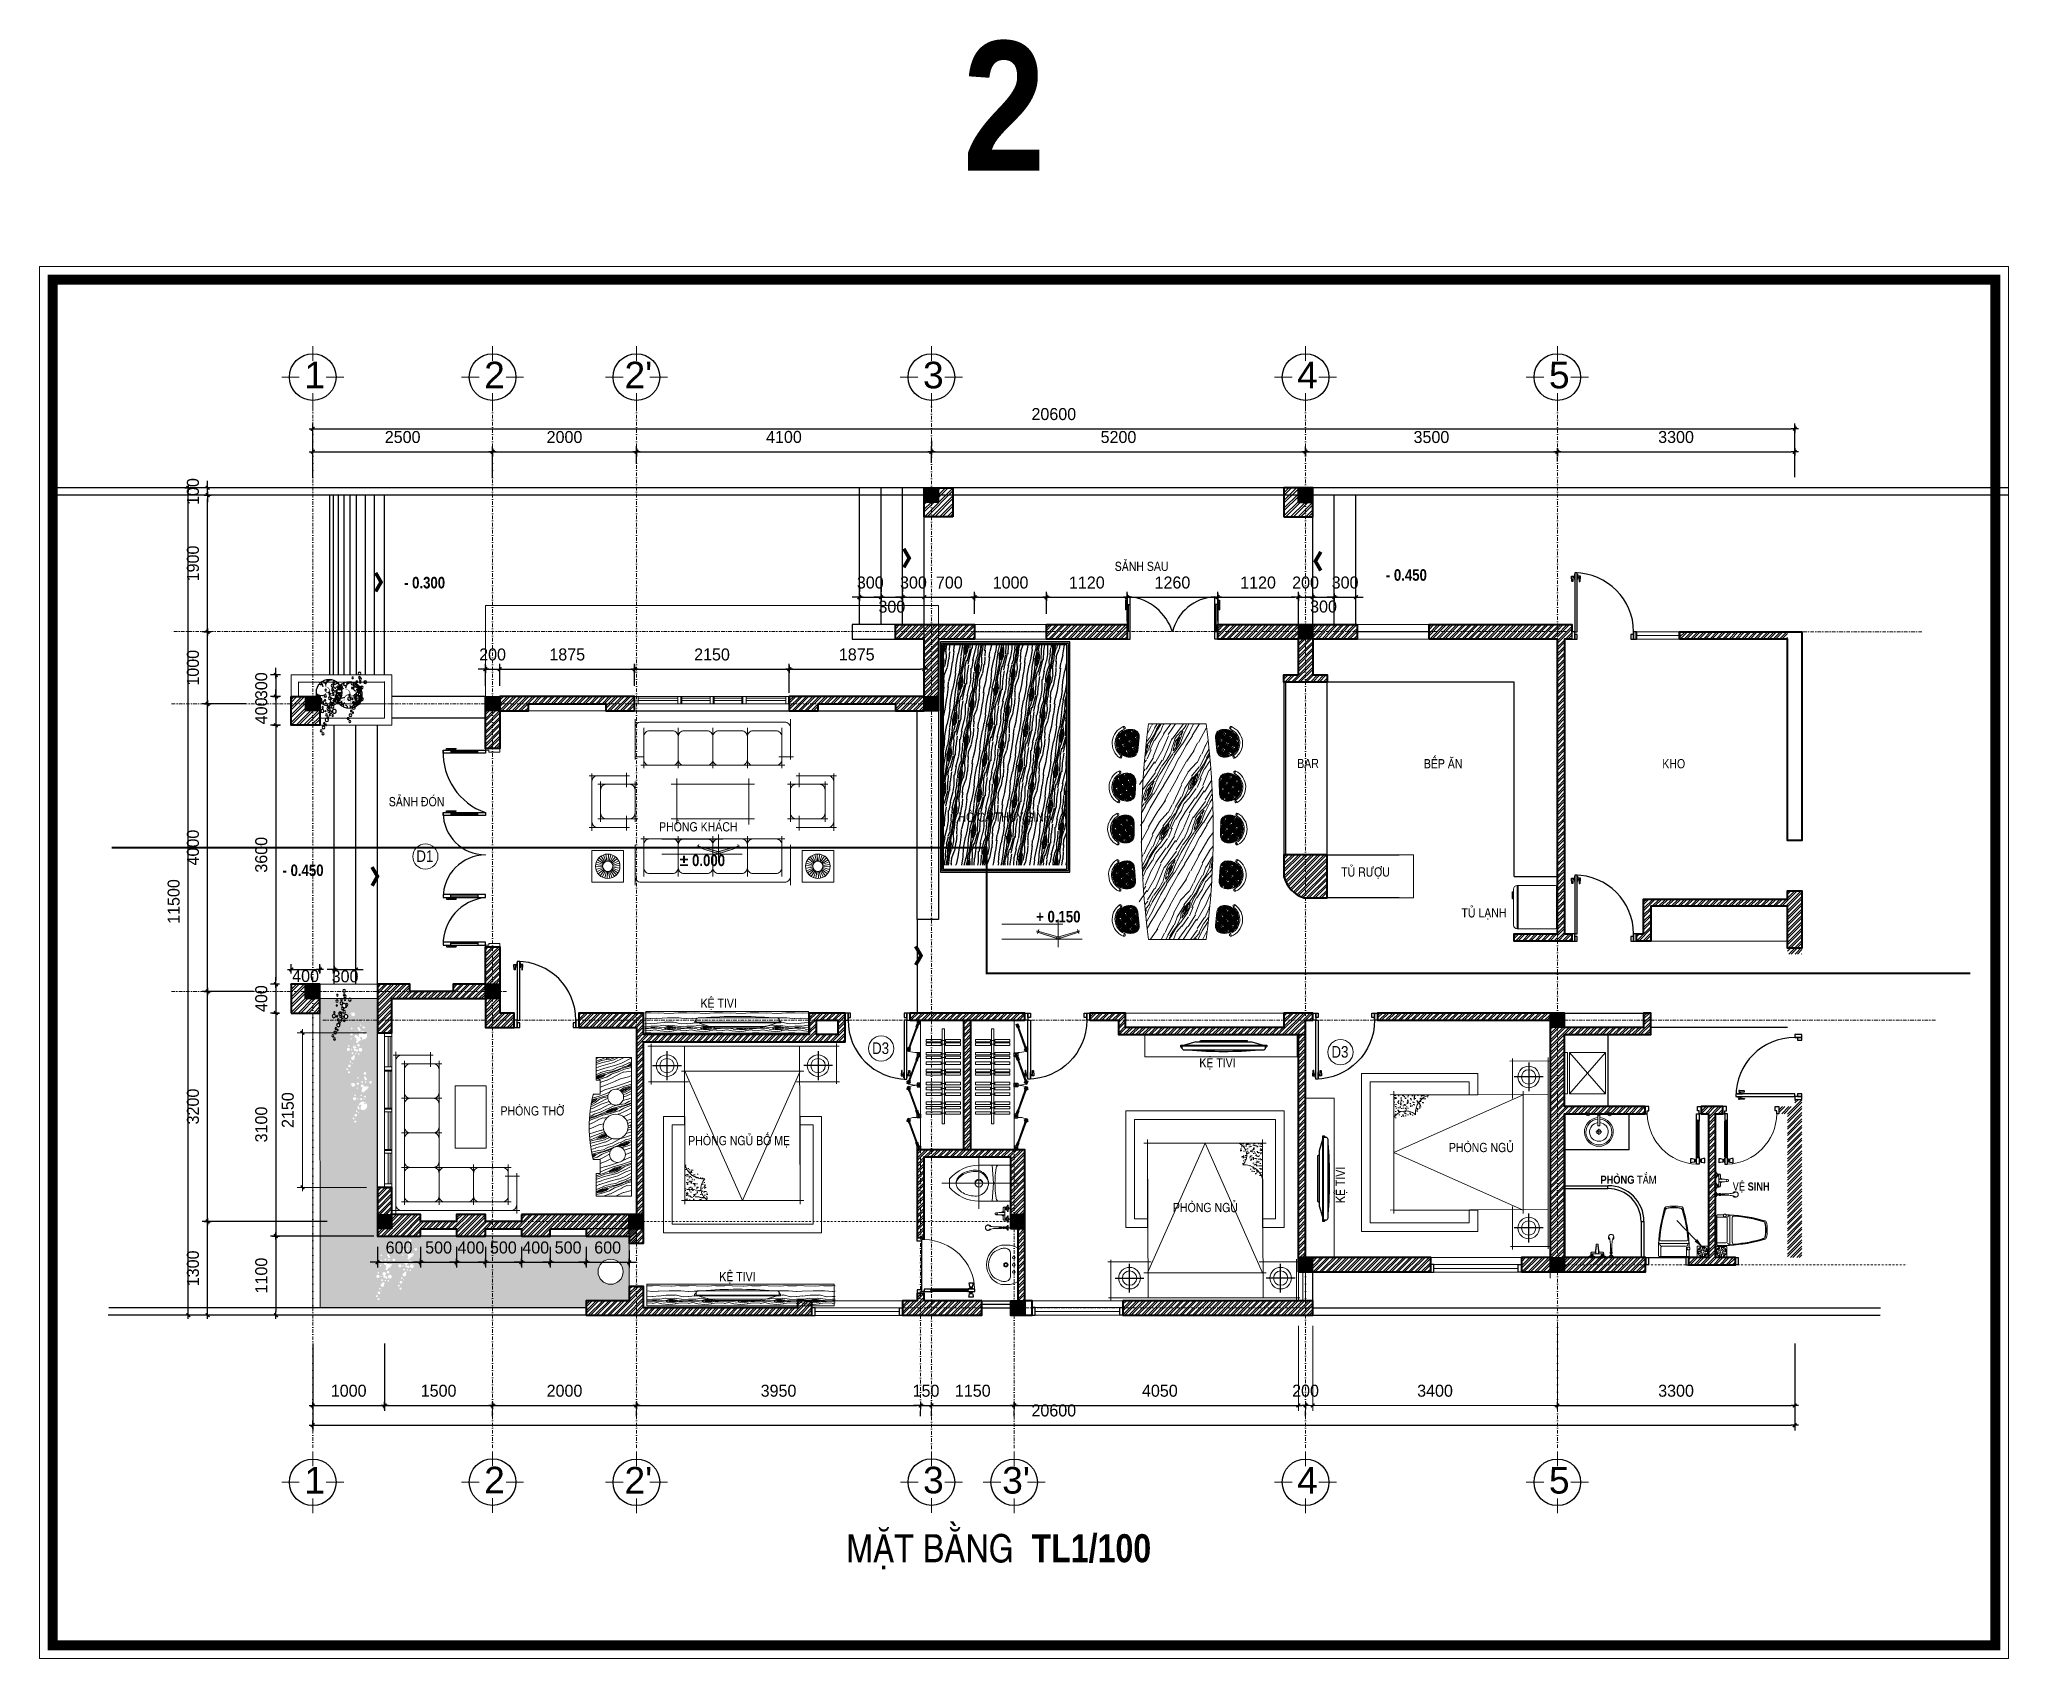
# Model space of a CAD drawing. Header units: millimetres. Extents: x 615730 to 2792744, y 139412 to 597571.
# Drawn here: x 1213128 to 1240500, y 232386 to 254897 of the extents above; entities that cross this region are included whole.
import ezdxf
from ezdxf.enums import TextEntityAlignment as Align

# ---------------------------------------------------------------- set-up
doc = ezdxf.new("R2010")
doc.units = ezdxf.units.MM
doc.header["$MEASUREMENT"] = 0
doc.header["$PDMODE"] = 34
for name, pattern in [('DASHDOT', [1, 0.5, -0.25, 0, -0.25]), ('DOT', [0.25, 0, -0.25]), ('HIDDEN2', [0.1875, 0.125, -0.0625])]:
    doc.linetypes.add(name, pattern=pattern)
doc.layers.get('0').update_dxf_attribs({"lineweight": 5})
for name, color, linetype, lineweight in [('0.1(9)', 9, 'Continuous', 13), ('0.10_Thay', 5, 'Continuous', 20), ('1', 1, 'Continuous', 40), ('1L', 1, 'Continuous', 9), ('AN_0.20', 2, 'Continuous', 20), ('AN_CUA', 51, 'Continuous', 15), ('Block', 46, 'Continuous', 9), ('CAT', 11, 'Continuous', 40), ('CHITIET', 144, 'Continuous', 5), ('HATCH', 42, 'Continuous', 5), ('KT', 148, 'Continuous', 18), ('Ncua', 121, 'Continuous', 18), ('net cat.', 1, 'Continuous', 35), ('NET-THAY', 4, 'Continuous', 20), ('NETMANH', 155, 'Continuous', 13), ('NETNGOAITUONG', 1, 'Continuous', 40), ('NTHAY1', 61, 'Continuous', 25), ('NVDUNG', 82, 'Continuous', 13), ('thay', 7, 'Continuous', 15), ('TIM TRUC', 149, 'DASHDOT', 9), ('VATDUNG', 33, 'Continuous', 13), ('VATLIEU', 35, 'Continuous', 9), ('VLIEU', 250, 'Continuous', 9)]:
    doc.layers.add(name, color=color, linetype=linetype, lineweight=lineweight)
for name, color, linetype in [('AN_TEXT', 254, 'Continuous'), ('CUA', 132, 'Continuous'), ('DIENHOA', 3, 'Continuous'), ('DOORS', 1, 'Continuous'), ('H', 252, 'Continuous'), ('KICHTHUOC', 1, 'Continuous'), ('LAYER1', 124, 'Continuous'), ('LINE-CUT', 20, 'Continuous'), ('NET MANH', 252, 'Continuous'), ('NETCAT', 4, 'Continuous'), ('netthay', 3, 'Continuous'), ('NOITHAT', 144, 'Continuous'), ('ROAN', 5, 'Continuous'), ('SWING', 7, 'Continuous'), ('TEXT', 2, 'Continuous'), ('THBI-VS', 1, 'Continuous'), ('VL', 155, 'Continuous')]:
    doc.layers.add(name, color=color, linetype=linetype)
doc.styles.add('H-B', font='')
doc.styles.add('H280', font='', dxfattribs={"height": 200})
doc.styles.add('KT OZON', font='', dxfattribs={"height": 200})
doc.styles.add('romans', font='romans.shx', dxfattribs={"height": 240})
doc.styles.get("Standard").update_dxf_attribs({"font": ''})
doc.styles.add('STYLE2', font='')
doc.styles.add('VN HELL-B', font='')
doc.styles.add('VNI-AVO', font='vni-roms.shx')
doc.styles.get('H-B').set_extended_font_data('VNI-Helve-Condense', bold=True)
doc.styles.get('H280').set_extended_font_data('VNI-Avo')
doc.styles.get('KT OZON').set_extended_font_data('VNI-Helve')
doc.styles.get('Standard').set_extended_font_data('VNI-Avo')
doc.styles.get('STYLE2').set_extended_font_data('.VnArial NarrowH')
doc.styles.get('VN HELL-B').set_extended_font_data('VNI-Helve-Condense', bold=True)
doc.linetypes.add('ZIGZAG', pattern='A,0.0001,-0.2,[131,ltypeshp.shx,S=0.2,R=0,X=-0.2,Y=0],-0.4,[131,ltypeshp.shx,S=0.2,R=180,X=0.2,Y=0],-0.2', length=0.8001)
doc.dimstyles.new('1-50b', dxfattribs={"dimtxt": 167, "dimasz": 50, "dimexe": 75, "dimexo": 150, "dimgap": 120, "dimtad": 1, "dimdec": 0, "dimzin": 12, "dimtxsty": 'VNI-AVO', "dimblk": ']', "dimcen": 0, "dimdle": 50, "dimclrd": 252, "dimclre": 252, "dimclrt": 2, "dimadec": 0, "dimazin": 0, "dimtfac": 1, "dimtdec": 0, "dimtix": 1, "dimtmove": 2, "dimatfit": 0, "dimldrblk": 'OPEN90', "dimfxl": 1, "dimlwd": -1, "dimlwe": -1, "dimarcsym": 0})
doc.dimstyles.new('LU-LD50', dxfattribs={"dimscale": 50, "dimtxt": 2, "dimasz": 3, "dimexe": 1.5, "dimexo": 1.5, "dimgap": 1, "dimtad": 1, "dimdec": 0, "dimzin": 0, "dimdsep": 46, "dimtxsty": 'VN HELL-B', "dimcen": 1, "dimdle": 1, "dimclrd": 256, "dimclre": 256, "dimclrt": 40, "dimadec": 0, "dimazin": 0, "dimtfac": 1, "dimtdec": 0, "dimtix": 1, "dimtmove": 2, "dimatfit": 3, "dimfxl": 2, "dimtolj": 1, "dimtzin": 0, "dimarcsym": 0})
pattern_1 = [(45, (552952.06, -52550.75), (-44.194174, 44.194174), []), (45, (552952.06, -52519.5), (-44.194174, 44.194174), [])]
pattern_2 = [(45, (641050.26, -6608.21), (-53.033009, 53.033009), []), (45, (641050.26, -6570.71), (-53.033009, 53.033009), [])]
pattern_3 = [(45, (525580.54, -52550.75), (-44.194174, 44.194174), []), (45, (525580.54, -52519.5), (-44.194174, 44.194174), [])]

msp = doc.modelspace()

# ---------------------------------------------------------------- texts
at = {"insert": (1224343.7, 233627.6), "char_height": 390, "width": 26392.6, "attachment_point": 7}
msp.add_mtext('{\\fVNI-Helve-Condense|b1|i0|c0|p2;MAËT BAÈNG  TL1/100}', dxfattribs=at)
at = {"layer": '0.10_Thay', "insert": (1225963.6, 253070.3), "char_height": 1800, "width": 79177.8, "attachment_point": 7}
msp.add_mtext('{\\fVNI-Helve-Condense|b1|i0|c0|p2;2}', dxfattribs=at)
at = {"layer": 'AN_TEXT', "style": 'H-B'}
msp.add_text('PHOØNG TAÉM', height=112.5, dxfattribs=at).set_placement((1234826.1, 238987.4))
at = {"layer": 'AN_TEXT', "ltscale": 2}
for s, insert, char_height, width, attachment_point, style in [('{\\fVNI-Helve-Condense|b0|i0|c0|p2;D1}', (1218485.7, 243622.3, 63.4), 160.8, 121.15, 2, 'romans'), ('{\\fVNI-Helve-Condense|b0|i0|c0|p2;D3}', (1224820.7, 240952.5), 160.8, 121.15, 2, 'romans'), ('{\\fVNI-Helve-Condense|b0|i0|c0|p2;D3}', (1231205.4, 240902), 160.8, 121.15, 2, 'romans'), ('VEÄ SINH', (1236664.3, 238864.9), 112.5, 541.6, 7, 'H-B')]:
    msp.add_mtext(s, dxfattribs=dict(at, insert=insert, char_height=char_height, width=width, attachment_point=attachment_point, style=style))
at = {"layer": 'NTHAY1', "char_height": 160, "width": 11369.12, "attachment_point": 3}
for s, insert in [('{\\fVNI-Helve-Condense|b1|i0|c0|p2;- 0.450}', (1232413.8, 247531.1)), ('{\\fVNI-Helve-Condense|b1|i0|c0|p2;- 0.300}', (1218767.2, 247424.5)), ('{\\fVNI-Helve-Condense|b1|i0|c0|p2;- 0.450}', (1217078.1, 243425.6)), ('{\\fVNI-Helve-Condense|b1|i0|c0|p2;%%P 0.000}', (1222658.6, 243563.4)), ('{\\fVNI-Helve-Condense|b1|i0|c0|p2;+ 0.150}', (1227599.3, 242781))]:
    msp.add_mtext(s, dxfattribs=dict(at, insert=insert))
at = {"layer": 'TEXT', "color": 140, "style": 'STYLE2'}
for s, p in [('S¶NH SAU', (1228449.1, 247571.2)), ('bÕp ¨n', (1232639.7, 244827.1)), ('KHO', (1235845, 244827.1)), ('S¶NH §ãN', (1218371.3, 244299.6)), ('phßng kh¸ch', (1222286.6, 243950)), ('phßng kh¸ch', (1222286.6, 243950)), ('Tñ L¹NH', (1233206.8, 242754.5)), ('PHßNG THê', (1219980.4, 240001)), ('phßng ngñ bè mÑ', (1222854, 239587.4)), ('phßng ngñ', (1233171.1, 239491.4)), ('phßng ngñ', (1229335.3, 238657.1))]:
    msp.add_text(s, height=128, dxfattribs=at).set_placement(p, align=Align.MIDDLE_CENTER)
for s, p in [('BAR', (1230611.5, 244766.7)), ('Hå C¸ THñY SINH', (1225904.3, 244021)), ('Tñ R¦îU', (1231222.3, 243258.3)), ('KÖ TIVI', (1222318, 241433.2)), ('KÖ TIVI', (1229251.1, 240605.1)), ('KÖ TIVI', (1222578.4, 237631.6))]:
    msp.add_text(s, height=128, dxfattribs=at).set_placement(p)
msp.add_text('KÖ TIVI', height=128, rotation=90, dxfattribs=at).set_placement((1231275.8, 238718.9))

# ---------------------------------------------------------------- blocks, each defined once
blk = doc.blocks.new('08PDRR02')
at = {"color": 0, "linetype": 'ByBlock'}
for p, q in [((1, 0), (0, 0)), ((0, 0), (0, -1)), ((1, -1), (1, 0)), ((0, -1), (1, -1))]:
    blk.add_line(p, q, dxfattribs=at)
blk = doc.blocks.new('08PDNB02')
at = {"color": 0, "linetype": 'ByBlock'}
for p, q in [((0, -1.6), (0, 1.6)), ((0, 1.6), (0.2, 1.6)), ((0.2, -1.6), (0.2, 1.6)), ((0.2, 0.4), (1.2, 0.4)), ((1.2, -0.5), (1.2, 2.8)), ((1.2, 2.8), (1.5, 2.8)), ((1.5, 2.8), (1.7, 2.6)), ((1.7, 2.6), (1.9, -0.1)), ((0.2, -1.6), (0, -1.6)), ((1.2, -0.4), (0.2, -0.4)), ((1.9, -0.5), (1.2, -0.5)), ((1.9, -0.1), (1.9, -0.5))]:
    blk.add_line(p, q, dxfattribs=at)
blk = doc.blocks.new('*U45')
at = {"layer": 'DOORS', "color": 0, "linetype": 'Continuous', "ltscale": 200}
for p, q in [((0, 15), (0, 55)), ((900, 15), (900, 55)), ((0, -25), (0, -55)), ((900, -25), (900, -55))]:
    blk.add_line(p, q, dxfattribs=at)
at = {"layer": 'SWING', "color": 1, "linetype": 'Continuous', "ltscale": 200}
blk.add_arc((0, 55), 900, 0, 90, dxfattribs=at)
at = {"layer": 'DOORS', "color": 8, "linetype": 'Continuous', "ltscale": 200, "xscale": 25.4, "yscale": 25.4, "zscale": 25.4, "rotation": 180}
blk.add_blockref('08PDNB02', (0, 895), dxfattribs=at)
at = {"layer": 'DOORS', "color": 0, "linetype": 'Continuous', "ltscale": 200, "xscale": 900, "yscale": 39.99999999999999, "rotation": 90}
blk.add_blockref('08PDRR02', (0, 55), dxfattribs=at)
at = {"layer": 'DOORS', "color": 8, "linetype": 'Continuous', "ltscale": 200, "xscale": 25.4, "yscale": -25.4, "zscale": 25.4}
blk.add_blockref('08PDNB02', (40, 895), dxfattribs=at)
at = {"layer": 'DOORS', "color": 0, "linetype": 'Continuous', "ltscale": 200, "xscale": 45, "yscale": 110}
for p in [(-45, 55), (900, 55)]:
    blk.add_blockref('08PDRR02', p, dxfattribs=at)
at = {"layer": 'DOORS', "color": 1, "linetype": 'Continuous', "ltscale": 200, "xscale": 39.99999999999999, "yscale": 69.99999999999999}
for p in [(0, 15), (860, 15)]:
    blk.add_blockref('08PDRR02', p, dxfattribs=at)
blk = doc.blocks.new('cay6')
at = {"color": 3}
for points in [[(-851, 324, 0, 4.75, -0.1174113), (-677, 401, 4.75, 9, -0.1137342), (-529, 394, 9, 15.4, -0.0485698), (-403, 346, 15.4, 18, -0.1244621), (-362, 311, 18, 23.4, -0.1425166), (-338, 239, 23.4, 30, 0.1167905), (-312, 150, 30, 37.5, 0.0583274), (-257, 73, 37.5, 45, 0.0579811), (-185, 11, 45, 51.3, 0.1425191), (-108, -14, 51.3, 60, 0.1001243), (4, 5, 60, 60, 0)], [(-301, 851, 0, 0, -0.0473642), (-273, 733, 0, 0, -0.0750721), (-274, 656, 0, 0, -0.0035427), (-289, 561, 0, 0, -0.010099), (-296, 528, 0, 2.51, -0.0139056), (-312, 463, 2.51, 6, 0.0100001), (-335, 372, 6, 7.96, 0.046202), (-340, 331, 7.96, 12, 0.0223369), (-340, 244, 12, 12, 0)], [(-136, -882, 0, 4.75, -0.1014471), (-231, -747, 4.75, 9, -0.1137342), (-257, -602, 9, 15.4, -0.0485698), (-238, -468, 15.4, 18, -0.1244621), (-213, -421, 18, 23.4, -0.1425166), (-148, -381, 23.4, 30, 0.1167905), (-66, -336, 30, 37.5, 0.0583274), (-4, -265, 37.5, 45, 0.0579811), (41, -181, 45, 51.3, 0.1425191), (48, -100, 51.3, 60, 0.1001243), (4, 5, 60, 60, 0)], [(-59, 901, 0, 1.39, 0), (-40, 858, 1.39, 2.61, 0), (-22, 821, 2.61, 3.67, 0), (-5, 788, 3.67, 4.61, 0), (10, 760, 4.61, 5.43, 0), (23, 736, 5.43, 6.17, 0), (36, 714, 6.17, 6.84, 0), (47, 695, 6.84, 7.45, 0), (57, 677, 7.45, 8.04, 0), (67, 659, 8.04, 8.59, 0), (75, 642, 8.59, 9.13, 0), (82, 625, 9.13, 9.65, 0), (88, 609, 9.65, 10.2, 0), (94, 593, 10.2, 10.7, 0), (99, 576, 10.7, 11.2, 0), (103, 560, 11.2, 11.7, 0), (107, 543, 11.7, 12.2, 0), (110, 526, 12.2, 12.7, 0), (112, 509, 12.7, 13.2, 0), (114, 492, 13.2, 13.6, 0), (115, 477, 13.6, 14.1, 0), (117, 462, 14.1, 14.4, 0), (118, 449, 14.4, 14.8, 0), (118, 439, 14.8, 15, 0), (119, 430, 15, 15, 0)], [(723, 533, 0, 4.75, -0.1014471), (695, 371, 4.75, 9, -0.1137342), (611, 249, 9, 15.4, -0.0485698), (503, 168, 15.4, 18, -0.1244621), (452, 152, 18, 23.4, -0.1425166), (378, 170, 23.4, 30, 0.1167905), (289, 195, 30, 37.5, 0.0583274), (194, 189, 37.5, 45, 0.0579811), (103, 161, 45, 51.3, 0.1425191), (41, 109, 51.3, 60, 0.1001243), (-2, 3, 60, 60, 0)], [(903, -6, 0, 4.75, -0.1014471), (783, -119, 4.75, 9, -0.1137342), (643, -166, 9, 15.4, -0.0485698), (507, -166, 15.4, 18, -0.1244621), (457, -148, 18, 23.4, -0.1425166), (408, -90, 23.4, 30, 0.1167905), (352, -16, 30, 37.5, 0.0583274), (273, 36, 37.5, 45, 0.0579811), (183, 68, 45, 51.3, 0.1425191), (102, 63, 51.3, 60, 0.1001243), (4, 5, 60, 60, 0)], [(565, 699, 0, 3.73, 0), (470, 663, 3.73, 6.94, 0), (390, 627, 6.94, 9.69, 0), (323, 593, 9.69, 12, 0), (268, 560, 12, 14, 0), (223, 529, 14, 15.8, 0), (187, 499, 15.8, 17.2, 0), (157, 472, 17.2, 18.5, 0), (133, 447, 18.5, 19.6, 0), (113, 424, 19.6, 20.6, 0), (96, 403, 20.6, 21.4, 0), (83, 384, 21.4, 22.2, 0), (71, 366, 22.2, 23, 0), (61, 348, 23, 23.7, 0), (53, 330, 23.7, 24.5, 0), (45, 310, 24.5, 25.3, 0), (38, 290, 25.3, 26.1, 0), (31, 267, 26.1, 27.1, 0), (24, 242, 27.1, 28.2, 0), (18, 214, 28.2, 29.4, 0), (12, 181, 29.4, 30.7, 0), (7, 144, 30.7, 32.3, 0), (3, 102, 32.3, 34, 0), (1, 54, 34, 36, 0), (0, 0, 36, 36, 0)], [(889, -188, 0, 0, -0.0519246), (762, -147, 0, 0, -0.0750721), (697, -106, 0, 0, -0.0035427), (625, -42, 0, 0, -0.010099), (601, -19, 0, 2.51, -0.0139056), (554, 29, 2.51, 6, 0.0100001), (489, 96, 6, 7.96, 0.046202), (457, 123, 7.96, 12, 0.0223369), (384, 169, 12, 12, 0)], [(-752, -481, 0, 0, -0.0473642), (-644, -427, 0, 0, -0.0750721), (-569, -410, 0, 0, -0.0035427), (-473, -405, 0, 0, -0.010099), (-439, -404, 0, 2.51, -0.0139056), (-372, -405, 2.51, 6, 0.0100001), (-278, -407, 6, 7.96, 0.046202), (-237, -403, 7.96, 12, 0.0223369), (-152, -384, 12, 12, 0)], [(602, -682, 0, 0, -0.0519246), (525, -574, 0, 0, -0.0750721), (498, -502, 0, 0, -0.0035427), (479, -408, 0, 0, -0.010099), (473, -375, 0, 2.51, -0.0139056), (464, -308, 2.51, 6, 0.0100001), (453, -215, 6, 7.96, 0.046202), (444, -175, 7.96, 12, 0.0223369), (412, -94, 12, 12, 0)]]:
    blk.add_lwpolyline(points, format="xyseb", dxfattribs=at)
for radius in [910, 31.2]:
    blk.add_circle((0, 0), radius, dxfattribs=at)
for centre, radius, start, end in [((-541, -234), 457, 61.82792, 143.86289), ((-1003, 517), 363, 287.43552, 341.15458), ((-560, 650), 161, 206.97471, 283.83658), ((-699, 515), 180, 317.92006, 61.30615), ((577, 2099), 1803, 230.65193, 240.99299), ((-581, 705), 178, 325.9377, 27.67341), ((-292, 844), 160, 275.95756, 15.34599), ((-72, 1038), 322, 287.81554, 329.95009), ((213, 862), 135, 165.19548, 220.88456), ((360, 806), 125, 147.14461, 246.17038), ((438, 703), 240, 220.54801, 303.45319), ((448, 679), 140, 117.772, 215.04718), ((591, 588), 158, 146.30768, 234.23397), ((660, 313), 219, 124.85782, 221.24401), ((493, 725), 81.6, 236.54115, 344.15237), ((668, -73), 187, 136.93388, 223.87016), ((697, 688), 294, 226.92091, 288.64484), ((720, -144), 219, 88.00647, 184.39266), ((452, 611), 144, 304.85782, 28.41799), ((654, 376), 152, 42.30629, 123.45319), ((1470, -1593), 1803, 108.62854, 118.96959), ((538, 601), 103, 310.42465, 10.97116), ((953, 35), 291, 110.3981, 183.24598), ((830, 118), 158, 109.45634, 197.38262), ((796, 343), 164, 241.09804, 295.90732), ((733, 219), 144, 268.00647, 351.56665), ((902, 128), 178, 204.11093, 265.65001), ((833, 286), 81.6, 199.6898, 307.30102), ((752, 336), 72.8, 289.45634, 19.8214), ((-549, -721), 178, 68.93442, 138.39314), ((-2164, 100), 1803, 332.99072, 343.79308), ((-602, -759), 224, 347.05633, 4.76698), ((-291, -733), 88.3, 66.21783, 184.76698), ((187, -471), 425, 184.5943, 267.02359), ((-71, -822), 66.7, 129.08344, 263.45776), ((429, -726), 144, 128.29388, 234.04489), ((495, -457), 187, 100.08254, 187.01881), ((964, -400), 659, 187.01881, 217.14056), ((353, -781), 233, 18.51949, 96.97856), ((225, -2155), 1803, 71.77719, 82.11825), ((1008, 255), 659, 223.87016, 253.99191), ((788, -543), 291, 73.54675, 146.39463), ((748, -416), 233, 55.37084, 133.8299), ((803, -437), 178, 167.25958, 228.79867), ((776, -326), 144, 165.14523, 270.89624), ((847, -202), 164, 204.24669, 259.05597)]:
    blk.add_arc(centre, radius, start, end, dxfattribs=at)
blk = doc.blocks.new('CAY')
at = {"layer": 'DIENHOA', "lineweight": -2}
for centre, radius in [((-125, -15), 22.6), ((0, 0), 52.8), ((479, -19), 37.7), ((-687, -140), 30.2), ((-619, -207), 26.4), ((-513, -173), 37.7), ((-426, -121), 15.1), ((-396, -181), 22.6), ((-283, -140), 49.1), ((-223, -124), 30.2), ((-151, -185), 26.4), ((-136, -94), 18.9), ((-79, -324), 45.3), ((-49, -90), 34), ((-60, -238), 18.9), ((-42, -147), 30.2), ((34, -173), 49.1), ((19, -339), 22.6), ((57, -173), 22.6), ((106, -83), 37.7), ((189, -143), 34), ((226, -328), 18.9), ((272, -128), 60.3), ((260, -64), 11.3), ((321, -215), 41.5), ((317, -68), 33.9), ((347, -351), 34), ((426, -245), 26.4), ((445, -151), 22.6), ((506, -388), 22.6), ((528, -170), 33.9), ((566, -207), 30.2), ((676, -234), 37.7)]:
    blk.add_circle(centre, radius, dxfattribs=at)
blk = doc.blocks.new('CAO DO')
h = blk.add_hatch(color=256)
h.paths.add_polyline_path([(-240238, 272731), (-240242, 272718), (-239988, 272635), (-239988, 272661)])
h.paths.add_polyline_path([(-239733, 272718), (-239737, 272731), (-239988, 272661), (-239988, 272635)])
for p, q in [((-240232, 272753), (-240247, 272701)), ((-240046, 272819), (-239278, 272819)), ((-239988, 272531), (-239988, 272878)), ((-239743, 272753), (-239728, 272701)), ((-240288, 272631), (-239278, 272631)), ((-240258, 272723), (-239966, 272628)), ((-240255, 272736), (-239962, 272654)), ((-239720, 272736), (-240013, 272654)), ((-239717, 272723), (-240009, 272628)), ((-239988, 272604), (-239988, 272668))]:
    blk.add_line(p, q)
blk = doc.blocks.new('A$C15981CF1')
at = {"color": 8, "linetype": 'Continuous'}
for p, q in [((81, 101), (81, 599)), ((98, 611), (98, 89)), ((114, 101), (114, 599)), ((71, 61), (51, 61)), ((71, 40), (51, 40)), ((124, 61), (144, 61)), ((124, 40), (144, 40))]:
    blk.add_line(p, q, dxfattribs=at)
for points in [[(101, 741), (101, 801), (51, 801), (51, 700), (81, 700), (81, 741)], [(81, 599), (91, 599), (91, 611), (104, 611), (104, 599), (114, 599), (114, 700), (81, 700)], [(780, 741), (780, 801), (831, 801), (831, 700), (800, 700), (800, 741)], [(51, 30), (18, 22), (0, 20), (0, 81), (18, 79), (51, 71)], [(91, 89), (91, 101), (81, 101), (81, 0), (114, 0), (114, 101), (104, 101), (104, 89)], [(144, 30), (178, 22), (195, 20), (195, 81), (178, 79), (144, 71)]]:
    blk.add_lwpolyline(points, close=True, dxfattribs=at)
for points in [[(81, 78), (76, 78, 0.414214), (71, 73), (71, 30, 0.414214), (76, 25), (81, 25)], [(114, 78), (119, 78, -0.414214), (124, 73), (124, 30, -0.414214), (119, 25), (114, 25)]]:
    blk.add_lwpolyline(points, format="xyb", dxfattribs=at)
at = {"layer": '1L', "color": 8, "linetype": 'Continuous'}
for p, q in [((91, 611), (91, 89)), ((104, 611), (104, 89))]:
    blk.add_line(p, q, dxfattribs=at)
at = {"layer": '1L', "color": 8}
blk.add_arc((90, 710), 710, 271.9486, 359.1894, dxfattribs=at)
blk = doc.blocks.new('A$C1697067F')
at = {"layer": 'NETCAT', "color": 8, "linetype": 'Continuous'}
blk.add_blockref('A$C15981CF1', (0, 0), dxfattribs=at)
blk = doc.blocks.new('TRUC 1')
at = {"ltscale": 50}
blk.add_circle((0, -9525), 8572, dxfattribs=at)
at = {"layer": '0.1(9)', "ltscale": 50}
for p, q in [((0, -3572), (0, 1782)), ((-4942, -9525), (-11427, -9525)), ((4942, -9525), (11427, -9525)), ((0, -15478), (0, -20832))]:
    blk.add_line(p, q, dxfattribs=at)
at = {"layer": 'TEXT', "ltscale": 50, "style": 'H280'}
blk.add_attdef('1', text='', height=10478, dxfattribs=at).set_placement((-214, -4892), align=Align.CENTER)
blk = doc.blocks.new(']')
for p, q in [((1, 0), (-1, 0)), ((0, 1), (0, -1))]:
    blk.add_line(p, q)
at = {"color": 9, "const_width": 0.4}
blk.add_lwpolyline([(-0.51, -0.51), (0.51, 0.51)], dxfattribs=at)
blk = doc.blocks.new('*D1784')
at = {"layer": 'DEFPOINTS', "color": 0, "ltscale": 10, "transparency": 16777216}
for p in [(1216928, 236916, -12), (1217927, 236916), (1217927, 235905)]:
    blk.add_point(p, dxfattribs=at)
at = {"layer": 'VL', "color": 252, "ltscale": 10, "transparency": 16777216}
for p, q in [((1216928, 236766), (1216928, 235830)), ((1217927, 236766), (1217927, 235830)), ((1216978, 235905), (1217877, 235905))]:
    blk.add_line(p, q, dxfattribs=at)
at = {"layer": 'VL', "color": 252, "ltscale": 10, "transparency": 16777216, "xscale": 50, "yscale": 50, "zscale": 50, "rotation": 180}
blk.add_blockref(']', (1216928, 235905), dxfattribs=at)
at = {"layer": 'VL', "color": 252, "ltscale": 10, "transparency": 16777216, "xscale": 50, "yscale": 50, "zscale": 50}
blk.add_blockref(']', (1217927, 235905), dxfattribs=at)
at = {"layer": 'VL', "color": 2, "ltscale": 10, "transparency": 16777216, "insert": (1217427, 236109), "char_height": 167, "attachment_point": 5, "style": 'VNI-AVO'}
blk.add_mtext('1000', dxfattribs=at)
blk = doc.blocks.new('_Open90')
at = {"color": 0, "linetype": 'ByBlock', "lineweight": -2}
for p, q in [((0, 0), (-1, 0)), ((-0.5, 0.5), (0, 0)), ((0, 0), (-0.5, -0.5))]:
    blk.add_line(p, q, dxfattribs=at)
blk = doc.blocks.new('*D1785')
at = {"layer": 'DEFPOINTS', "color": 0, "ltscale": 10, "transparency": 16777216}
for p in [(1217927, 236916), (1219427, 235905), (1219427, 235905)]:
    blk.add_point(p, dxfattribs=at)
at = {"layer": 'VL', "color": 252, "ltscale": 10, "transparency": 16777216}
for p, q in [((1217927, 236766), (1217927, 235830)), ((1217977, 235905), (1219377, 235905)), ((1219427, 235755), (1219427, 235830))]:
    blk.add_line(p, q, dxfattribs=at)
at = {"layer": 'VL', "color": 252, "ltscale": 10, "transparency": 16777216, "xscale": 50, "yscale": 50, "zscale": 50, "rotation": 180}
blk.add_blockref(']', (1217927, 235905), dxfattribs=at)
at = {"layer": 'VL', "color": 252, "ltscale": 10, "transparency": 16777216, "xscale": 50, "yscale": 50, "zscale": 50}
blk.add_blockref(']', (1219427, 235905), dxfattribs=at)
at = {"layer": 'VL', "color": 2, "ltscale": 10, "transparency": 16777216, "insert": (1218677, 236109), "char_height": 167, "attachment_point": 5, "style": 'VNI-AVO'}
blk.add_mtext('1500', dxfattribs=at)
blk = doc.blocks.new('*D1786')
at = {"layer": 'DEFPOINTS', "color": 0, "ltscale": 10, "transparency": 16777216}
for p in [(1219427, 235905), (1221427, 235905), (1221427, 235905)]:
    blk.add_point(p, dxfattribs=at)
at = {"layer": 'VL', "color": 252, "ltscale": 10, "transparency": 16777216}
for p, q in [((1219427, 235755), (1219427, 235830)), ((1219477, 235905), (1221377, 235905)), ((1221427, 235755), (1221427, 235830))]:
    blk.add_line(p, q, dxfattribs=at)
at = {"layer": 'VL', "color": 252, "ltscale": 10, "transparency": 16777216, "xscale": 50, "yscale": 50, "zscale": 50, "rotation": 180}
blk.add_blockref(']', (1219427, 235905), dxfattribs=at)
at = {"layer": 'VL', "color": 252, "ltscale": 10, "transparency": 16777216, "xscale": 50, "yscale": 50, "zscale": 50}
blk.add_blockref(']', (1221427, 235905), dxfattribs=at)
at = {"layer": 'VL', "color": 2, "ltscale": 10, "transparency": 16777216, "insert": (1220427, 236109), "char_height": 167, "attachment_point": 5, "style": 'VNI-AVO'}
blk.add_mtext('2000', dxfattribs=at)
blk = doc.blocks.new('*D1787')
at = {"layer": 'DEFPOINTS', "color": 0, "ltscale": 10, "transparency": 16777216}
for p in [(1221427, 235905), (1225377, 235905), (1225377, 235905)]:
    blk.add_point(p, dxfattribs=at)
at = {"layer": 'VL', "color": 252, "ltscale": 10, "transparency": 16777216}
for p, q in [((1221427, 235755), (1221427, 235830)), ((1221477, 235905), (1225327, 235905)), ((1225377, 235755), (1225377, 235830))]:
    blk.add_line(p, q, dxfattribs=at)
at = {"layer": 'VL', "color": 252, "ltscale": 10, "transparency": 16777216, "xscale": 50, "yscale": 50, "zscale": 50, "rotation": 180}
blk.add_blockref(']', (1221427, 235905), dxfattribs=at)
at = {"layer": 'VL', "color": 252, "ltscale": 10, "transparency": 16777216, "xscale": 50, "yscale": 50, "zscale": 50}
blk.add_blockref(']', (1225377, 235905), dxfattribs=at)
at = {"layer": 'VL', "color": 2, "ltscale": 10, "transparency": 16777216, "insert": (1223402, 236109), "char_height": 167, "attachment_point": 5, "style": 'VNI-AVO'}
blk.add_mtext('3950', dxfattribs=at)
blk = doc.blocks.new('*D1788')
at = {"layer": 'DEFPOINTS', "color": 0, "ltscale": 10, "transparency": 16777216}
for p in [(1225377, 235905), (1225528, 235905), (1225528, 235905)]:
    blk.add_point(p, dxfattribs=at)
at = {"layer": 'VL', "color": 252, "ltscale": 10, "transparency": 16777216}
for p, q in [((1225327, 235905), (1225277, 235905)), ((1225377, 235905), (1225528, 235905)), ((1225377, 235755), (1225377, 235830)), ((1225528, 235755), (1225528, 235830)), ((1225578, 235905), (1225628, 235905))]:
    blk.add_line(p, q, dxfattribs=at)
at = {"layer": 'VL', "color": 252, "ltscale": 10, "transparency": 16777216, "xscale": 50, "yscale": 50, "zscale": 50}
blk.add_blockref(']', (1225377, 235905), dxfattribs=at)
at = {"layer": 'VL', "color": 252, "ltscale": 10, "transparency": 16777216, "xscale": 50, "yscale": 50, "zscale": 50, "rotation": 180}
blk.add_blockref(']', (1225528, 235905), dxfattribs=at)
at = {"layer": 'VL', "color": 2, "ltscale": 10, "transparency": 16777216, "insert": (1225452, 236109), "char_height": 167, "attachment_point": 5, "style": 'VNI-AVO'}
blk.add_mtext('150', dxfattribs=at)
blk = doc.blocks.new('*D1789')
at = {"layer": 'DEFPOINTS', "color": 0, "ltscale": 10, "transparency": 16777216}
for p in [(1226677, 235905), (1230727, 235905), (1230727, 235905)]:
    blk.add_point(p, dxfattribs=at)
at = {"layer": 'VL', "color": 252, "ltscale": 10, "transparency": 16777216}
for p, q in [((1226677, 235755), (1226677, 235830)), ((1226727, 235905), (1230677, 235905)), ((1230727, 235755), (1230727, 235830))]:
    blk.add_line(p, q, dxfattribs=at)
at = {"layer": 'VL', "color": 252, "ltscale": 10, "transparency": 16777216, "xscale": 50, "yscale": 50, "zscale": 50, "rotation": 180}
blk.add_blockref(']', (1226677, 235905), dxfattribs=at)
at = {"layer": 'VL', "color": 252, "ltscale": 10, "transparency": 16777216, "xscale": 50, "yscale": 50, "zscale": 50}
blk.add_blockref(']', (1230727, 235905), dxfattribs=at)
at = {"layer": 'VL', "color": 2, "ltscale": 10, "transparency": 16777216, "insert": (1228702, 236109), "char_height": 167, "attachment_point": 5, "style": 'VNI-AVO'}
blk.add_mtext('4050', dxfattribs=at)
blk = doc.blocks.new('*D1790')
at = {"layer": 'DEFPOINTS', "color": 0, "ltscale": 10, "transparency": 16777216}
for p in [(1234227, 235830), (1237527, 235905), (1237527, 235830)]:
    blk.add_point(p, dxfattribs=at)
at = {"layer": 'VL', "color": 252, "ltscale": 10, "transparency": 16777216}
blk.add_line((1234277, 235905), (1237477, 235905), dxfattribs=at)
at = {"layer": 'VL', "color": 252, "ltscale": 10, "transparency": 16777216, "xscale": 50, "yscale": 50, "zscale": 50, "rotation": 180}
blk.add_blockref(']', (1234227, 235905), dxfattribs=at)
at = {"layer": 'VL', "color": 252, "ltscale": 10, "transparency": 16777216, "xscale": 50, "yscale": 50, "zscale": 50}
blk.add_blockref(']', (1237527, 235905), dxfattribs=at)
at = {"layer": 'VL', "color": 2, "ltscale": 10, "transparency": 16777216, "insert": (1235877, 236109), "char_height": 167, "attachment_point": 5, "style": 'VNI-AVO'}
blk.add_mtext('3300', dxfattribs=at)
blk = doc.blocks.new('*D1791')
at = {"layer": 'DEFPOINTS', "color": 0, "ltscale": 10, "transparency": 16777216}
for p in [(1225528, 235830), (1226677, 235905), (1226677, 235830)]:
    blk.add_point(p, dxfattribs=at)
at = {"layer": 'VL', "color": 252, "ltscale": 10, "transparency": 16777216}
blk.add_line((1225578, 235905), (1226627, 235905), dxfattribs=at)
at = {"layer": 'VL', "color": 252, "ltscale": 10, "transparency": 16777216, "xscale": 50, "yscale": 50, "zscale": 50, "rotation": 180}
blk.add_blockref(']', (1225528, 235905), dxfattribs=at)
at = {"layer": 'VL', "color": 252, "ltscale": 10, "transparency": 16777216, "xscale": 50, "yscale": 50, "zscale": 50}
blk.add_blockref(']', (1226677, 235905), dxfattribs=at)
at = {"layer": 'VL', "color": 2, "ltscale": 10, "transparency": 16777216, "insert": (1226102, 236109), "char_height": 167, "attachment_point": 5, "style": 'VNI-AVO'}
blk.add_mtext('1150', dxfattribs=at)
blk = doc.blocks.new('*D1792')
at = {"layer": 'DEFPOINTS', "color": 0, "ltscale": 10, "transparency": 16777216}
for p in [(1216928, 236916), (1237528, 236916), (1237528, 235631)]:
    blk.add_point(p, dxfattribs=at)
at = {"layer": 'VL', "color": 252, "ltscale": 10, "transparency": 16777216}
for p, q in [((1216928, 236766), (1216928, 235556)), ((1237528, 236766), (1237528, 235556)), ((1216978, 235631), (1237478, 235631))]:
    blk.add_line(p, q, dxfattribs=at)
at = {"layer": 'VL', "color": 252, "ltscale": 10, "transparency": 16777216, "xscale": 50, "yscale": 50, "zscale": 50, "rotation": 180}
blk.add_blockref(']', (1216928, 235631), dxfattribs=at)
at = {"layer": 'VL', "color": 252, "ltscale": 10, "transparency": 16777216, "xscale": 50, "yscale": 50, "zscale": 50}
blk.add_blockref(']', (1237528, 235631), dxfattribs=at)
at = {"layer": 'VL', "color": 2, "ltscale": 10, "transparency": 16777216, "insert": (1227228, 235835), "char_height": 167, "attachment_point": 5, "style": 'VNI-AVO'}
blk.add_mtext('20600', dxfattribs=at)
blk = doc.blocks.new('*D1793')
at = {"layer": 'DEFPOINTS', "color": 0, "ltscale": 10, "transparency": 16777216}
for p in [(1215467, 238461), (1217277, 238461), (1217277, 237161, -12)]:
    blk.add_point(p, dxfattribs=at)
at = {"layer": 'VL', "color": 252, "ltscale": 10, "transparency": 16777216}
for p, q in [((1217127, 238461), (1215392, 238461)), ((1215467, 237211), (1215467, 238411)), ((1217127, 237161), (1215392, 237161))]:
    blk.add_line(p, q, dxfattribs=at)
at = {"layer": 'VL', "color": 252, "ltscale": 10, "transparency": 16777216, "xscale": 50, "yscale": 50, "zscale": 50}
for p, rotation in [((1215467, 238461), 90), ((1215467, 237161), 270)]:
    blk.add_blockref(']', p, dxfattribs=dict(at, rotation=rotation))
at = {"layer": 'VL', "color": 2, "ltscale": 10, "transparency": 16777216, "insert": (1215263, 237811), "char_height": 167, "attachment_point": 5, "rotation": 90, "style": 'VNI-AVO'}
blk.add_mtext('1300', dxfattribs=at)
blk = doc.blocks.new('*D1794')
at = {"layer": 'DEFPOINTS', "color": 0, "ltscale": 10, "transparency": 16777216}
for p in [(1215467, 241661), (1216256, 241661, -3), (1217277, 238461)]:
    blk.add_point(p, dxfattribs=at)
at = {"layer": 'VL', "color": 252, "ltscale": 10, "transparency": 16777216}
for p, q in [((1216106, 241661), (1215392, 241661)), ((1215467, 238511), (1215467, 241611)), ((1217127, 238461), (1215392, 238461))]:
    blk.add_line(p, q, dxfattribs=at)
at = {"layer": 'VL', "color": 252, "ltscale": 10, "transparency": 16777216, "xscale": 50, "yscale": 50, "zscale": 50}
for p, rotation in [((1215467, 241661), 90), ((1215467, 238461), 270)]:
    blk.add_blockref(']', p, dxfattribs=dict(at, rotation=rotation))
at = {"layer": 'VL', "color": 2, "ltscale": 10, "transparency": 16777216, "insert": (1215263, 240061), "char_height": 167, "attachment_point": 5, "rotation": 90, "style": 'VNI-AVO'}
blk.add_mtext('3200', dxfattribs=at)
blk = doc.blocks.new('*D1795')
at = {"layer": 'DEFPOINTS', "color": 0, "ltscale": 10, "transparency": 16777216}
for p in [(1215467, 245661), (1216149, 245661), (1216256, 241661, -3)]:
    blk.add_point(p, dxfattribs=at)
at = {"layer": 'VL', "color": 252, "ltscale": 10, "transparency": 16777216}
for p, q in [((1215999, 245661), (1215392, 245661)), ((1215467, 241711), (1215467, 245611)), ((1216106, 241661), (1215392, 241661))]:
    blk.add_line(p, q, dxfattribs=at)
at = {"layer": 'VL', "color": 252, "ltscale": 10, "transparency": 16777216, "xscale": 50, "yscale": 50, "zscale": 50}
for p, rotation in [((1215467, 245661), 90), ((1215467, 241661), 270)]:
    blk.add_blockref(']', p, dxfattribs=dict(at, rotation=rotation))
at = {"layer": 'VL', "color": 2, "ltscale": 10, "transparency": 16777216, "insert": (1215263, 243661), "char_height": 167, "attachment_point": 5, "rotation": 90, "style": 'VNI-AVO'}
blk.add_mtext('4000', dxfattribs=at)
blk = doc.blocks.new('*D1796')
at = {"layer": 'DEFPOINTS', "color": 0, "ltscale": 10, "transparency": 16777216}
for p in [(1215467, 246661), (1215648, 246661, 0), (1216149, 245661)]:
    blk.add_point(p, dxfattribs=at)
at = {"layer": 'VL', "color": 252, "ltscale": 10, "transparency": 16777216}
for p, q in [((1215498, 246661), (1215392, 246661)), ((1215467, 245711), (1215467, 246611)), ((1215999, 245661), (1215392, 245661))]:
    blk.add_line(p, q, dxfattribs=at)
at = {"layer": 'VL', "color": 252, "ltscale": 10, "transparency": 16777216, "xscale": 50, "yscale": 50, "zscale": 50}
for p, rotation in [((1215467, 246661), 90), ((1215467, 245661), 270)]:
    blk.add_blockref(']', p, dxfattribs=dict(at, rotation=rotation))
at = {"layer": 'VL', "color": 2, "ltscale": 10, "transparency": 16777216, "insert": (1215263, 246161), "char_height": 167, "attachment_point": 5, "rotation": 90, "style": 'VNI-AVO'}
blk.add_mtext('1000', dxfattribs=at)
blk = doc.blocks.new('*D1797')
at = {"layer": 'DEFPOINTS', "color": 0, "ltscale": 10, "transparency": 16777216}
for p in [(1215467, 248561), (1215648, 248561), (1215648, 246661, 0)]:
    blk.add_point(p, dxfattribs=at)
at = {"layer": 'VL', "color": 252, "ltscale": 10, "transparency": 16777216}
for p, q in [((1215498, 248561), (1215392, 248561)), ((1215467, 246711), (1215467, 248511)), ((1215498, 246661), (1215392, 246661))]:
    blk.add_line(p, q, dxfattribs=at)
at = {"layer": 'VL', "color": 252, "ltscale": 10, "transparency": 16777216, "xscale": 50, "yscale": 50, "zscale": 50}
for p, rotation in [((1215467, 248561), 90), ((1215467, 246661), 270)]:
    blk.add_blockref(']', p, dxfattribs=dict(at, rotation=rotation))
at = {"layer": 'VL', "color": 2, "ltscale": 10, "transparency": 16777216, "insert": (1215263, 247611), "char_height": 167, "attachment_point": 5, "rotation": 90, "style": 'VNI-AVO'}
blk.add_mtext('1900', dxfattribs=at)
blk = doc.blocks.new('*D1798')
at = {"layer": 'DEFPOINTS', "color": 0, "ltscale": 10, "transparency": 16777216}
for p in [(1215467, 248661), (1215648, 248661), (1215648, 248561)]:
    blk.add_point(p, dxfattribs=at)
at = {"layer": 'VL', "color": 252, "ltscale": 10, "transparency": 16777216}
for p, q in [((1215498, 248661), (1215392, 248661)), ((1215498, 248561), (1215392, 248561)), ((1215467, 248711), (1215467, 248761)), ((1215467, 248561), (1215467, 248661)), ((1215467, 248511), (1215467, 248461))]:
    blk.add_line(p, q, dxfattribs=at)
at = {"layer": 'VL', "color": 252, "ltscale": 10, "transparency": 16777216, "xscale": 50, "yscale": 50, "zscale": 50}
for p, rotation in [((1215467, 248661), 270), ((1215467, 248561), 90)]:
    blk.add_blockref(']', p, dxfattribs=dict(at, rotation=rotation))
at = {"layer": 'VL', "color": 2, "ltscale": 10, "transparency": 16777216, "insert": (1215263, 248611), "char_height": 167, "attachment_point": 5, "rotation": 90, "style": 'VNI-AVO'}
blk.add_mtext('100', dxfattribs=at)
blk = doc.blocks.new('*D1799')
at = {"layer": 'DEFPOINTS', "color": 0, "ltscale": 10, "transparency": 16777216}
for p in [(1215198, 248661), (1215648, 248661), (1215648, 237161)]:
    blk.add_point(p, dxfattribs=at)
at = {"layer": 'VL', "color": 252, "ltscale": 10, "transparency": 16777216}
for p, q in [((1215498, 248661), (1215123, 248661)), ((1215198, 237211), (1215198, 248611)), ((1215498, 237161), (1215123, 237161))]:
    blk.add_line(p, q, dxfattribs=at)
at = {"layer": 'VL', "color": 252, "ltscale": 10, "transparency": 16777216, "xscale": 50, "yscale": 50, "zscale": 50}
for p, rotation in [((1215198, 248661), 90), ((1215198, 237161), 270)]:
    blk.add_blockref(']', p, dxfattribs=dict(at, rotation=rotation))
at = {"layer": 'VL', "color": 2, "ltscale": 10, "transparency": 16777216, "insert": (1214995, 242911), "char_height": 167, "attachment_point": 5, "rotation": 90, "style": 'VNI-AVO'}
blk.add_mtext('11500', dxfattribs=at)
blk = doc.blocks.new('*D1800')
at = {"layer": 'DEFPOINTS', "color": 0, "ltscale": 10, "transparency": 16777216}
for p in [(1219427, 249164), (1216928, 248661, -1), (1219427, 248661)]:
    blk.add_point(p, dxfattribs=at)
at = {"layer": 'VL', "color": 252, "ltscale": 10, "transparency": 16777216}
for p, q in [((1216928, 248811), (1216928, 249239)), ((1216978, 249164), (1219377, 249164)), ((1219427, 248811), (1219427, 249239))]:
    blk.add_line(p, q, dxfattribs=at)
at = {"layer": 'VL', "color": 252, "ltscale": 10, "transparency": 16777216, "xscale": 50, "yscale": 50, "zscale": 50, "rotation": 180}
blk.add_blockref(']', (1216928, 249164), dxfattribs=at)
at = {"layer": 'VL', "color": 252, "ltscale": 10, "transparency": 16777216, "xscale": 50, "yscale": 50, "zscale": 50}
blk.add_blockref(']', (1219427, 249164), dxfattribs=at)
at = {"layer": 'VL', "color": 2, "ltscale": 10, "transparency": 16777216, "insert": (1218177, 249368), "char_height": 167, "attachment_point": 5, "style": 'VNI-AVO'}
blk.add_mtext('2500', dxfattribs=at)
blk = doc.blocks.new('*D1801')
at = {"layer": 'DEFPOINTS', "color": 0, "ltscale": 10, "transparency": 16777216}
for p in [(1221427, 249164), (1221427, 249164), (1219427, 248661)]:
    blk.add_point(p, dxfattribs=at)
at = {"layer": 'VL', "color": 252, "ltscale": 10, "transparency": 16777216}
for p, q in [((1219427, 248811), (1219427, 249239)), ((1219477, 249164), (1221377, 249164)), ((1221427, 249014), (1221427, 249089))]:
    blk.add_line(p, q, dxfattribs=at)
at = {"layer": 'VL', "color": 252, "ltscale": 10, "transparency": 16777216, "xscale": 50, "yscale": 50, "zscale": 50, "rotation": 180}
blk.add_blockref(']', (1219427, 249164), dxfattribs=at)
at = {"layer": 'VL', "color": 252, "ltscale": 10, "transparency": 16777216, "xscale": 50, "yscale": 50, "zscale": 50}
blk.add_blockref(']', (1221427, 249164), dxfattribs=at)
at = {"layer": 'VL', "color": 2, "ltscale": 10, "transparency": 16777216, "insert": (1220427, 249368), "char_height": 167, "attachment_point": 5, "style": 'VNI-AVO'}
blk.add_mtext('2000', dxfattribs=at)
blk = doc.blocks.new('*D1802')
at = {"layer": 'DEFPOINTS', "color": 0, "ltscale": 10, "transparency": 16777216}
for p in [(1225527, 249164), (1230727, 249164), (1230727, 249015)]:
    blk.add_point(p, dxfattribs=at)
at = {"layer": 'VL', "color": 252, "ltscale": 10, "transparency": 16777216}
for p, q in [((1225527, 249314), (1225527, 249239)), ((1225577, 249164), (1230677, 249164)), ((1230727, 249165), (1230727, 249239))]:
    blk.add_line(p, q, dxfattribs=at)
at = {"layer": 'VL', "color": 252, "ltscale": 10, "transparency": 16777216, "xscale": 50, "yscale": 50, "zscale": 50, "rotation": 180}
blk.add_blockref(']', (1225527, 249164), dxfattribs=at)
at = {"layer": 'VL', "color": 252, "ltscale": 10, "transparency": 16777216, "xscale": 50, "yscale": 50, "zscale": 50}
blk.add_blockref(']', (1230727, 249164), dxfattribs=at)
at = {"layer": 'VL', "color": 2, "ltscale": 10, "transparency": 16777216, "insert": (1228127, 249368), "char_height": 167, "attachment_point": 5, "style": 'VNI-AVO'}
blk.add_mtext('5200', dxfattribs=at)
blk = doc.blocks.new('*D1803')
at = {"layer": 'DEFPOINTS', "color": 0, "ltscale": 10, "transparency": 16777216}
for p in [(1234227, 249177), (1234227, 249164), (1230727, 249015)]:
    blk.add_point(p, dxfattribs=at)
at = {"layer": 'VL', "color": 252, "ltscale": 10, "transparency": 16777216}
for p, q in [((1230727, 249165), (1230727, 249239)), ((1230777, 249164), (1234177, 249164)), ((1234227, 249027), (1234227, 249089))]:
    blk.add_line(p, q, dxfattribs=at)
at = {"layer": 'VL', "color": 252, "ltscale": 10, "transparency": 16777216, "xscale": 50, "yscale": 50, "zscale": 50, "rotation": 180}
blk.add_blockref(']', (1230727, 249164), dxfattribs=at)
at = {"layer": 'VL', "color": 252, "ltscale": 10, "transparency": 16777216, "xscale": 50, "yscale": 50, "zscale": 50}
blk.add_blockref(']', (1234227, 249164), dxfattribs=at)
at = {"layer": 'VL', "color": 2, "ltscale": 10, "transparency": 16777216, "insert": (1232477, 249368), "char_height": 167, "attachment_point": 5, "style": 'VNI-AVO'}
blk.add_mtext('3500', dxfattribs=at)
blk = doc.blocks.new('*D1804')
at = {"layer": 'DEFPOINTS', "color": 0, "ltscale": 10, "transparency": 16777216}
for p in [(1234227, 249177), (1237527, 249164), (1237527, 249015)]:
    blk.add_point(p, dxfattribs=at)
at = {"layer": 'VL', "color": 252, "ltscale": 10, "transparency": 16777216}
for p, q in [((1234227, 249027), (1234227, 249089)), ((1234277, 249164), (1237477, 249164)), ((1237527, 249165), (1237527, 249239))]:
    blk.add_line(p, q, dxfattribs=at)
at = {"layer": 'VL', "color": 252, "ltscale": 10, "transparency": 16777216, "xscale": 50, "yscale": 50, "zscale": 50, "rotation": 180}
blk.add_blockref(']', (1234227, 249164), dxfattribs=at)
at = {"layer": 'VL', "color": 252, "ltscale": 10, "transparency": 16777216, "xscale": 50, "yscale": 50, "zscale": 50}
blk.add_blockref(']', (1237527, 249164), dxfattribs=at)
at = {"layer": 'VL', "color": 2, "ltscale": 10, "transparency": 16777216, "insert": (1235877, 249368), "char_height": 167, "attachment_point": 5, "style": 'VNI-AVO'}
blk.add_mtext('3300', dxfattribs=at)
blk = doc.blocks.new('*D1805')
at = {"layer": 'DEFPOINTS', "color": 0, "ltscale": 10, "transparency": 16777216}
for p in [(1225528, 249165), (1221427, 248860), (1225528, 248860)]:
    blk.add_point(p, dxfattribs=at)
at = {"layer": 'VL', "color": 252, "ltscale": 10, "transparency": 16777216}
for p, q in [((1221427, 249010), (1221427, 249240)), ((1221477, 249165), (1225478, 249165)), ((1225528, 249010), (1225528, 249240))]:
    blk.add_line(p, q, dxfattribs=at)
at = {"layer": 'VL', "color": 252, "ltscale": 10, "transparency": 16777216, "xscale": 50, "yscale": 50, "zscale": 50, "rotation": 180}
blk.add_blockref(']', (1221427, 249165), dxfattribs=at)
at = {"layer": 'VL', "color": 252, "ltscale": 10, "transparency": 16777216, "xscale": 50, "yscale": 50, "zscale": 50}
blk.add_blockref(']', (1225528, 249165), dxfattribs=at)
at = {"layer": 'VL', "color": 2, "ltscale": 10, "transparency": 16777216, "insert": (1223477, 249369), "char_height": 167, "attachment_point": 5, "style": 'VNI-AVO'}
blk.add_mtext('4100', dxfattribs=at)
blk = doc.blocks.new('*D1806')
at = {"layer": 'DEFPOINTS', "color": 0, "ltscale": 10, "transparency": 16777216}
for p in [(1237528, 249483), (1216928, 248661), (1237528, 248661)]:
    blk.add_point(p, dxfattribs=at)
at = {"layer": 'VL', "color": 252, "ltscale": 10, "transparency": 16777216}
for p, q in [((1216928, 248811), (1216928, 249558)), ((1216978, 249483), (1237478, 249483)), ((1237528, 248811), (1237528, 249558))]:
    blk.add_line(p, q, dxfattribs=at)
at = {"layer": 'VL', "color": 252, "ltscale": 10, "transparency": 16777216, "xscale": 50, "yscale": 50, "zscale": 50, "rotation": 180}
blk.add_blockref(']', (1216928, 249483), dxfattribs=at)
at = {"layer": 'VL', "color": 252, "ltscale": 10, "transparency": 16777216, "xscale": 50, "yscale": 50, "zscale": 50}
blk.add_blockref(']', (1237528, 249483), dxfattribs=at)
at = {"layer": 'VL', "color": 2, "ltscale": 10, "transparency": 16777216, "insert": (1227228, 249687), "char_height": 167, "attachment_point": 5, "style": 'VNI-AVO'}
blk.add_mtext('20600', dxfattribs=at)
blk = doc.blocks.new('c2')
at = {"layer": 'VATDUNG'}
for p, q in [((-81319, -39600), (-81403, -39600)), ((-81361, -39558), (-81361, -39642))]:
    blk.add_line(p, q, dxfattribs=at)
blk.add_lwpolyline([(-81376, -39829), (-81376, -39684), (-81346, -39684), (-81346, -39829)], dxfattribs=at)
for centre, radius in [((-81361, -39600), 30), ((-81511, -39849), 25), ((-81361, -39849), 25), ((-81211, -39849), 25)]:
    blk.add_circle(centre, radius, dxfattribs=at)
for radius, start, end in [(200, 274.3012, 265.6988), (180, 274.7802, 265.2198), (130, 276.6258, 263.3742)]:
    blk.add_arc((-81361, -39600), radius, start, end, dxfattribs=at)
blk = doc.blocks.new('GA')
at = {"layer": 'VATDUNG', "ltscale": 3}
for p, q in [((-35, 0), (-60, 0)), ((-30, 18), (-52, 30)), ((-18, 30), (-30, 52)), ((0, 35), (0, 60)), ((18, 30), (30, 52)), ((30, 18), (52, 30)), ((-30, -18), (-52, -30)), ((-18, -30), (-30, -52)), ((0, -35), (0, -60)), ((18, -30), (30, -52)), ((30, -18), (52, -30)), ((35, 0), (60, 0))]:
    blk.add_line(p, q, dxfattribs=at)
blk.add_lwpolyline([(-75, -75), (75, -75), (75, 75), (-75, 75)], close=True, dxfattribs=at)
for radius in [68.4, 20.2]:
    blk.add_circle((0, 0), radius, dxfattribs=at)
for radius, start, end in [(60, 180, 210), (60, 120, 150), (35.1, 180, 210), (35.1, 120, 150), (60, 60, 90), (35.1, 60, 90), (35.1, 0, 30), (60, 0, 30), (60, 240, 270), (35.1, 240, 270), (35.1, 300, 330), (60, 300, 330)]:
    blk.add_arc((0, 0), radius, start, end, dxfattribs=at)
blk = doc.blocks.new('vtt2')
at = {"layer": 'VATDUNG'}
for p, q in [((-10, 0), (10, 0)), ((10, 0), (10, -10)), ((140, 0), (140, -10)), ((160, 0), (140, 0)), ((-44, -16), (-44, -11)), ((-44, -11), (44, -11)), ((-16, -33), (-44, -16)), ((-44, -16), (44, -16)), ((0, -33), (-16, -33)), ((-15, -51), (-15, -39)), ((-13, -37), (-14, -33)), ((-13, -37), (-10, -37)), ((10, -10), (-10, -10)), ((-9, -56), (-9, -53)), ((-7, -52), (-7, -37)), ((-4, -37), (4, -37)), ((4, -53), (-4, -53)), ((0, -33), (16, -33)), ((7, -52), (7, -37)), ((9, -56), (9, -53)), ((10, -37), (13, -37)), ((13, -53), (10, -53)), ((13, -37), (14, -33)), ((15, -39), (15, -51)), ((16, -33), (44, -16)), ((44, -16), (44, -11)), ((58, -68), (63, -156)), ((92, -68), (87, -156)), ((106, -16), (106, -11)), ((194, -11), (106, -11)), ((134, -33), (106, -16)), ((194, -16), (106, -16)), ((150, -33), (134, -33)), ((135, -39), (135, -51)), ((137, -37), (136, -33)), ((140, -37), (137, -37)), ((137, -53), (140, -53)), ((140, -10), (160, -10)), ((141, -56), (141, -53)), ((143, -52), (143, -37)), ((154, -37), (146, -37)), ((146, -53), (154, -53)), ((150, -33), (166, -33)), ((157, -52), (157, -37)), ((159, -56), (159, -53)), ((163, -37), (160, -37)), ((163, -37), (164, -33)), ((165, -51), (165, -39)), ((166, -33), (194, -16)), ((194, -16), (194, -11)), ((237, -15), (237, -11)), ((302, -11), (237, -11)), ((261, -35), (237, -15)), ((302, -15), (237, -15)), ((257, -65), (257, -78)), ((258, -43), (258, -37)), ((280, -37), (259, -37)), ((259, -43), (280, -43)), ((261, -35), (270, -35)), ((261, -45), (270, -45)), ((266, -60), (267, -47)), ((278, -35), (270, -35)), ((278, -45), (270, -45)), ((273, -60), (272, -47)), ((278, -35), (302, -15)), ((280, -43), (280, -37)), ((282, -65), (282, -78)), ((302, -15), (302, -11))]:
    blk.add_line(p, q, dxfattribs=at)
at = {"layer": 'VATDUNG', "linetype": 'Continuous'}
for p, q in [((0, 11), (0, -62)), ((150, 11), (150, -62)), ((270, -138), (270, 24)), ((259, -43), (259, -37)), ((260, -43), (260, -37)), ((261, -43), (261, -37)), ((262, -43), (262, -37)), ((263, -43), (263, -37)), ((263, -85), (263, -73)), ((264, -43), (264, -37)), ((265, -43), (265, -37)), ((266, -43), (266, -37)), ((267, -43), (267, -37)), ((268, -43), (268, -37)), ((269, -43), (269, -37)), ((270, -43), (270, -37)), ((271, -43), (271, -37)), ((272, -43), (272, -37)), ((273, -43), (273, -37)), ((274, -43), (274, -37)), ((275, -43), (275, -37)), ((276, -43), (276, -37)), ((276, -85), (276, -73)), ((277, -43), (277, -37)), ((278, -43), (278, -37)), ((279, -43), (279, -37))]:
    blk.add_line(p, q, dxfattribs=at)
at = {"layer": 'VATDUNG'}
for points in [[(-10, -10), (-10, 0)], [(160, -10), (160, 0)]]:
    blk.add_lwpolyline(points, dxfattribs=at)
for points in [[(-10, -53), (-13, -53, -0.414214), (-15, -51)], [(53, -95, -0.076151), (50, -87, 0.253452), (33, -78), (1, -78, -0.414214), (-15, -62), (-15, -56), (165, -56), (165, -62, -0.414214), (149, -78), (117, -78, 0.253452), (100, -87, -0.076151), (97, -95)], [(53, -96), (61, -175, 1.184895), (89, -175), (97, -95)], [(160, -53), (163, -53, 0.414214), (165, -51)], [(262, -100, 0.24616), (260, -103), (260, -177, -0.04738), (251, -252, 3.957386), (288, -252, -0.04738), (280, -177), (280, -103, 0.182299), (278, -100, 0.036518), (277, -97, 0.144549), (262, -97, 0.036518), (261, -100)], [(266, -57, 0.018576), (265, -58, 0.076901), (261, -59, 0.107156), (258, -62, 0.146395), (257, -65, 0.146395)], [(270, -71, 0.063925), (265, -71, 0.076901), (261, -73, 0.107156), (258, -76, 0.146395), (257, -78, 0.146395), (258, -81, 0.107156), (261, -84, 0.045668), (263, -85, 0.063925)], [(276, -85, 0.045668), (278, -84, 0.107156), (281, -81, 0.146395), (282, -78, 0.146395), (281, -76, 0.107156), (278, -73, 0.076901), (274, -71, 0.063925), (270, -71, 0.063925)], [(282, -65, 0.146395), (281, -62, 0.107156), (278, -59, 0.076901), (274, -58, 0.018576), (273, -57, 0.063925)]]:
    blk.add_lwpolyline(points, format="xyb", dxfattribs=at)
at = {"layer": 'VATDUNG', "linetype": 'Continuous'}
for points in [[(270, -72, 0.063925), (265, -73, 0.076901), (261, -74, 0.107156), (259, -76, 0.146395), (259, -78, 0.146395), (259, -80, 0.107156), (261, -83, 0.033209), (263, -83, 0.063925)], [(276, -83, 0.033209), (278, -83, 0.107156), (280, -80, 0.146395), (280, -78, 0.146395), (280, -76, 0.107156), (278, -74, 0.076901), (274, -73, 0.063925), (270, -72, 0.063925)]]:
    blk.add_lwpolyline(points, format="xyb", dxfattribs=at)
at = {"layer": 'VATDUNG'}
for centre, radius, start, end in [((-13, -39), 2, 90, 180), ((-23, -97), 61.9, 75.1734, 77.7048), ((-23, 8), 61.9, 282.2952, 284.8266), ((9, -97), 61.9, 102.2952, 104.8266), ((9, 8), 61.9, 255.1734, 257.7048), ((-9, -97), 61.9, 75.1734, 77.7048), ((-9, 8), 61.9, 282.2952, 284.8266), ((23, -97), 61.9, 102.2952, 104.8266), ((23, 8), 61.9, 255.1734, 257.7048), ((13, -39), 2, 0, 90), ((13, -51), 2, 270, 0), ((75, -82), 25.7, 346.8148, 193.1852), ((75, -82), 25.7, 210.604, 233.5986), ((33, -98), 20, 6.0147, 10.6781), ((75, -155), 12.4, 183.071, 356.929), ((75, -82), 25.7, 306.4014, 329.396), ((117, -98), 20, 169.3219, 173.9853), ((137, -39), 2, 90, 180), ((137, -51), 2, 180, 270), ((127, -97), 61.9, 75.1734, 77.7048), ((127, 8), 61.9, 282.2952, 284.8266), ((159, -97), 61.9, 102.2952, 104.8266), ((159, 8), 61.9, 255.1734, 257.7048), ((141, -97), 61.9, 75.1734, 77.7048), ((141, 8), 61.9, 282.2952, 284.8266), ((173, -97), 61.9, 102.2952, 104.8266), ((173, 8), 61.9, 255.1734, 257.7048), ((163, -39), 2, 0, 90), ((-23251, 9104), 25297, 338.1998, 338.2527), ((31, -194), 228, 340.6929, 344.5981), ((-141, -170), 401, 347.8411, 348.1128), ((261, -36), 1.64, 104.0487, 187.5065), ((261, -44), 1.64, 172.4935, 255.9513), ((270, -127), 28, 73.5498, 106.4502), ((269, -43), 4.42, 204.1816, 274.5789), ((268, -60), 2.4, 173.0536, 247.3092), ((270, -57), 6.2, 247.3092, 292.6908), ((270, -43), 4.42, 265.4211, 335.8184), ((271, -60), 2.4, 292.6908, 6.9464), ((276, -103), 3.78, 49.8361, 63.8259), ((278, -36), 1.64, 352.4935, 75.9513), ((278, -44), 1.64, 284.0487, 7.5065), ((680, -170), 401, 191.8872, 192.1589), ((508, -194), 228, 195.4019, 199.3071), ((23790, 9104), 25297, 201.7473, 201.8002)]:
    blk.add_arc(centre, radius, start, end, dxfattribs=at)
blk = doc.blocks.new('WC-P05')
at = {"layer": 'VATDUNG'}
for p, q in [((-210, 430), (-210, 409)), ((-202, 532), (-202, 439)), ((-202, 400), (-202, 352)), ((-201, 439), (-180, 439)), ((-201, 400), (-180, 400)), ((-192, 542), (263, 542)), ((-192, 342), (263, 342)), ((-167, 379), (-188, 357)), ((-171, 430), (-171, 409)), ((-163, 542), (-163, 401)), ((-143, 381), (214, 381)), ((234, 542), (234, 401)), ((237, 379), (258, 357)), ((273, 532), (273, 352)), ((-159, 303), (229, 303))]:
    blk.add_line(p, q, dxfattribs=at)
blk.add_lwpolyline([(-91, -222, 0.114547), (161, -222, 0.114547)], format="xyb", dxfattribs=at)
for centre, radius, start, end in [((-201, 430), 9, 90, 180), ((-201, 409), 9, 180, 270), ((-192, 532), 10, 90, 180), ((2309, 492), 2515, 183.2067, 196.1242), ((-192, 352), 10, 180, 270), ((1906, 447), 2103, 182.8743, 197.6554), ((-180, 430), 9, 0, 90), ((-180, 409), 9, 270, 0), ((-143, 401), 20, 180, 270), ((-1836, 447), 2103, 342.3446, 357.1257), ((-2239, 492), 2515, 343.8727, 356.7933), ((214, 401), 20, 270, 0), ((263, 532), 10, 0, 90), ((263, 352), 10, 270, 0), ((-159, 280), 22.5, 90, 184.6246), ((1906, 447), 2095, 184.6245, 197.5277), ((-1836, 447), 2095, 342.464, 355.3754), ((229, 280), 22.5, 355.3754, 90), ((-86, -200), 22.5, 196.1242, 256.8994), ((-76, -184), 22.5, 197.6554, 257.5059), ((-70, -177), 22.5, 197.5277, 258.1005), ((35, 318), 536, 257.5059, 282.4941), ((36, 324), 535, 258.1005, 281.7373), ((140, -177), 22.5, 281.7373, 342.464), ((146, -184), 22.5, 282.4941, 342.3446), ((156, -200), 22.5, 283.0378, 343.8727)]:
    blk.add_arc(centre, radius, start, end, dxfattribs=at)
blk = doc.blocks.new('*D1807')
at = {"layer": 'DEFPOINTS', "color": 0, "ltscale": 10, "transparency": 16777216}
for p in [(1217827, 238261), (1218427, 238261), (1218427, 237896)]:
    blk.add_point(p, dxfattribs=at)
at = {"layer": 'VL', "color": 252, "ltscale": 10, "transparency": 16777216}
for p, q in [((1217777, 237896), (1217727, 237896)), ((1217827, 238111), (1217827, 237821)), ((1217827, 237896), (1218427, 237896)), ((1218427, 238111), (1218427, 237821)), ((1218477, 237896), (1218527, 237896))]:
    blk.add_line(p, q, dxfattribs=at)
at = {"layer": 'VL', "color": 252, "ltscale": 10, "transparency": 16777216, "xscale": 50, "yscale": 50, "zscale": 50}
blk.add_blockref(']', (1217827, 237896), dxfattribs=at)
at = {"layer": 'VL', "color": 252, "ltscale": 10, "transparency": 16777216, "xscale": 50, "yscale": 50, "zscale": 50, "rotation": 180}
blk.add_blockref(']', (1218427, 237896), dxfattribs=at)
at = {"layer": 'VL', "color": 2, "ltscale": 10, "transparency": 16777216, "insert": (1218127, 238100), "char_height": 167, "attachment_point": 5, "style": 'VNI-AVO'}
blk.add_mtext('600', dxfattribs=at)
blk = doc.blocks.new('*D1808')
at = {"layer": 'DEFPOINTS', "color": 0, "ltscale": 10, "transparency": 16777216}
for p in [(1218427, 238261), (1218927, 238261), (1218927, 237896)]:
    blk.add_point(p, dxfattribs=at)
at = {"layer": 'VL', "color": 252, "ltscale": 10, "transparency": 16777216}
for p, q in [((1218377, 237896), (1218327, 237896)), ((1218427, 238111), (1218427, 237821)), ((1218427, 237896), (1218927, 237896)), ((1218927, 238111), (1218927, 237821)), ((1218977, 237896), (1219027, 237896))]:
    blk.add_line(p, q, dxfattribs=at)
at = {"layer": 'VL', "color": 252, "ltscale": 10, "transparency": 16777216, "xscale": 50, "yscale": 50, "zscale": 50}
blk.add_blockref(']', (1218427, 237896), dxfattribs=at)
at = {"layer": 'VL', "color": 252, "ltscale": 10, "transparency": 16777216, "xscale": 50, "yscale": 50, "zscale": 50, "rotation": 180}
blk.add_blockref(']', (1218927, 237896), dxfattribs=at)
at = {"layer": 'VL', "color": 2, "ltscale": 10, "transparency": 16777216, "insert": (1218677, 238100), "char_height": 167, "attachment_point": 5, "style": 'VNI-AVO'}
blk.add_mtext('500', dxfattribs=at)
blk = doc.blocks.new('*D1809')
at = {"layer": 'DEFPOINTS', "color": 0, "ltscale": 10, "transparency": 16777216}
for p in [(1218927, 238261), (1219327, 238261), (1219327, 237896)]:
    blk.add_point(p, dxfattribs=at)
at = {"layer": 'VL', "color": 252, "ltscale": 10, "transparency": 16777216}
for p, q in [((1218877, 237896), (1218827, 237896)), ((1218927, 238111), (1218927, 237821)), ((1218927, 237896), (1219327, 237896)), ((1219327, 238111), (1219327, 237821)), ((1219377, 237896), (1219427, 237896))]:
    blk.add_line(p, q, dxfattribs=at)
at = {"layer": 'VL', "color": 252, "ltscale": 10, "transparency": 16777216, "xscale": 50, "yscale": 50, "zscale": 50}
blk.add_blockref(']', (1218927, 237896), dxfattribs=at)
at = {"layer": 'VL', "color": 252, "ltscale": 10, "transparency": 16777216, "xscale": 50, "yscale": 50, "zscale": 50, "rotation": 180}
blk.add_blockref(']', (1219327, 237896), dxfattribs=at)
at = {"layer": 'VL', "color": 2, "ltscale": 10, "transparency": 16777216, "insert": (1219127, 238100), "char_height": 167, "attachment_point": 5, "style": 'VNI-AVO'}
blk.add_mtext('400', dxfattribs=at)
blk = doc.blocks.new('*D1810')
at = {"layer": 'DEFPOINTS', "color": 0, "ltscale": 10, "transparency": 16777216}
for p in [(1219327, 238261), (1219827, 238261), (1219827, 237896)]:
    blk.add_point(p, dxfattribs=at)
at = {"layer": 'VL', "color": 252, "ltscale": 10, "transparency": 16777216}
for p, q in [((1219277, 237896), (1219227, 237896)), ((1219327, 238111), (1219327, 237821)), ((1219327, 237896), (1219827, 237896)), ((1219827, 238111), (1219827, 237821)), ((1219877, 237896), (1219927, 237896))]:
    blk.add_line(p, q, dxfattribs=at)
at = {"layer": 'VL', "color": 252, "ltscale": 10, "transparency": 16777216, "xscale": 50, "yscale": 50, "zscale": 50}
blk.add_blockref(']', (1219327, 237896), dxfattribs=at)
at = {"layer": 'VL', "color": 252, "ltscale": 10, "transparency": 16777216, "xscale": 50, "yscale": 50, "zscale": 50, "rotation": 180}
blk.add_blockref(']', (1219827, 237896), dxfattribs=at)
at = {"layer": 'VL', "color": 2, "ltscale": 10, "transparency": 16777216, "insert": (1219577, 238100), "char_height": 167, "attachment_point": 5, "style": 'VNI-AVO'}
blk.add_mtext('500', dxfattribs=at)
blk = doc.blocks.new('*D1811')
at = {"layer": 'DEFPOINTS', "color": 0, "ltscale": 10, "transparency": 16777216}
for p in [(1219827, 238261), (1220227, 238261), (1220227, 237896)]:
    blk.add_point(p, dxfattribs=at)
at = {"layer": 'VL', "color": 252, "ltscale": 10, "transparency": 16777216}
for p, q in [((1219777, 237896), (1219727, 237896)), ((1219827, 238111), (1219827, 237821)), ((1219827, 237896), (1220227, 237896)), ((1220227, 238111), (1220227, 237821)), ((1220277, 237896), (1220327, 237896))]:
    blk.add_line(p, q, dxfattribs=at)
at = {"layer": 'VL', "color": 252, "ltscale": 10, "transparency": 16777216, "xscale": 50, "yscale": 50, "zscale": 50}
blk.add_blockref(']', (1219827, 237896), dxfattribs=at)
at = {"layer": 'VL', "color": 252, "ltscale": 10, "transparency": 16777216, "xscale": 50, "yscale": 50, "zscale": 50, "rotation": 180}
blk.add_blockref(']', (1220227, 237896), dxfattribs=at)
at = {"layer": 'VL', "color": 2, "ltscale": 10, "transparency": 16777216, "insert": (1220027, 238100), "char_height": 167, "attachment_point": 5, "style": 'VNI-AVO'}
blk.add_mtext('400', dxfattribs=at)
blk = doc.blocks.new('*D1812')
at = {"layer": 'DEFPOINTS', "color": 0, "ltscale": 10, "transparency": 16777216}
for p in [(1220227, 238261), (1220727, 238261), (1220727, 237896)]:
    blk.add_point(p, dxfattribs=at)
at = {"layer": 'VL', "color": 252, "ltscale": 10, "transparency": 16777216}
for p, q in [((1220177, 237896), (1220127, 237896)), ((1220227, 238111), (1220227, 237821)), ((1220227, 237896), (1220727, 237896)), ((1220727, 238111), (1220727, 237821)), ((1220777, 237896), (1220827, 237896))]:
    blk.add_line(p, q, dxfattribs=at)
at = {"layer": 'VL', "color": 252, "ltscale": 10, "transparency": 16777216, "xscale": 50, "yscale": 50, "zscale": 50}
blk.add_blockref(']', (1220227, 237896), dxfattribs=at)
at = {"layer": 'VL', "color": 252, "ltscale": 10, "transparency": 16777216, "xscale": 50, "yscale": 50, "zscale": 50, "rotation": 180}
blk.add_blockref(']', (1220727, 237896), dxfattribs=at)
at = {"layer": 'VL', "color": 2, "ltscale": 10, "transparency": 16777216, "insert": (1220477, 238100), "char_height": 167, "attachment_point": 5, "style": 'VNI-AVO'}
blk.add_mtext('500', dxfattribs=at)
blk = doc.blocks.new('*D1813')
at = {"layer": 'DEFPOINTS', "color": 0, "ltscale": 10, "transparency": 16777216}
for p in [(1220727, 238261), (1221327, 238211), (1221327, 237896)]:
    blk.add_point(p, dxfattribs=at)
at = {"layer": 'VL', "color": 252, "ltscale": 10, "transparency": 16777216}
for p, q in [((1220677, 237896), (1220627, 237896)), ((1220727, 238111), (1220727, 237821)), ((1220727, 237896), (1221327, 237896)), ((1221327, 238061), (1221327, 237821)), ((1221377, 237896), (1221427, 237896))]:
    blk.add_line(p, q, dxfattribs=at)
at = {"layer": 'VL', "color": 252, "ltscale": 10, "transparency": 16777216, "xscale": 50, "yscale": 50, "zscale": 50}
blk.add_blockref(']', (1220727, 237896), dxfattribs=at)
at = {"layer": 'VL', "color": 252, "ltscale": 10, "transparency": 16777216, "xscale": 50, "yscale": 50, "zscale": 50, "rotation": 180}
blk.add_blockref(']', (1221327, 237896), dxfattribs=at)
at = {"layer": 'VL', "color": 2, "ltscale": 10, "transparency": 16777216, "insert": (1221027, 238100), "char_height": 167, "attachment_point": 5, "style": 'VNI-AVO'}
blk.add_mtext('600', dxfattribs=at)
blk = doc.blocks.new('*D1814')
at = {"layer": 'DEFPOINTS', "color": 0, "ltscale": 10, "transparency": 16777216}
for p in [(1224527, 247142), (1224827, 247142, 0), (1224827, 247142)]:
    blk.add_point(p, dxfattribs=at)
at = {"layer": 'VL', "color": 252, "ltscale": 10, "transparency": 16777216}
for p, q in [((1224527, 247292), (1224527, 247217)), ((1224827, 247292), (1224827, 247217)), ((1224477, 247142), (1224427, 247142)), ((1224527, 247142), (1224827, 247142)), ((1224877, 247142), (1224927, 247142))]:
    blk.add_line(p, q, dxfattribs=at)
at = {"layer": 'VL', "color": 252, "ltscale": 10, "transparency": 16777216, "xscale": 50, "yscale": 50, "zscale": 50}
blk.add_blockref(']', (1224527, 247142), dxfattribs=at)
at = {"layer": 'VL', "color": 252, "ltscale": 10, "transparency": 16777216, "xscale": 50, "yscale": 50, "zscale": 50, "rotation": 180}
blk.add_blockref(']', (1224827, 247142), dxfattribs=at)
at = {"layer": 'VL', "color": 2, "ltscale": 10, "transparency": 16777216, "insert": (1224677, 247345), "char_height": 167, "attachment_point": 5, "style": 'VNI-AVO'}
blk.add_mtext('300', dxfattribs=at)
blk = doc.blocks.new('*D1815')
at = {"layer": 'DEFPOINTS', "color": 0, "ltscale": 10, "transparency": 16777216}
for p in [(1224827, 247142, 0), (1225127, 247142), (1225127, 247142)]:
    blk.add_point(p, dxfattribs=at)
at = {"layer": 'VL', "color": 252, "ltscale": 10, "transparency": 16777216}
for p, q in [((1224827, 247292), (1224827, 247217)), ((1225127, 247292), (1225127, 247217)), ((1224777, 247142), (1224727, 247142)), ((1224827, 247142), (1225127, 247142)), ((1225177, 247142), (1225227, 247142))]:
    blk.add_line(p, q, dxfattribs=at)
at = {"layer": 'VL', "color": 252, "ltscale": 10, "transparency": 16777216, "xscale": 50, "yscale": 50, "zscale": 50}
blk.add_blockref(']', (1224827, 247142), dxfattribs=at)
at = {"layer": 'VL', "color": 252, "ltscale": 10, "transparency": 16777216, "xscale": 50, "yscale": 50, "zscale": 50, "rotation": 180}
blk.add_blockref(']', (1225127, 247142), dxfattribs=at)
at = {"layer": 'VL', "color": 2, "ltscale": 10, "transparency": 16777216, "insert": (1224977, 247009), "char_height": 167, "attachment_point": 5, "style": 'VNI-AVO'}
blk.add_mtext('300', dxfattribs=at)
blk = doc.blocks.new('*D1816')
at = {"layer": 'DEFPOINTS', "color": 0, "ltscale": 10, "transparency": 16777216}
for p in [(1225427, 247179), (1225127, 247142), (1225427, 247142)]:
    blk.add_point(p, dxfattribs=at)
at = {"layer": 'VL', "color": 252, "ltscale": 10, "transparency": 16777216}
for p, q in [((1225127, 247292), (1225127, 247217)), ((1225077, 247142), (1225027, 247142)), ((1225127, 247142), (1225427, 247142)), ((1225427, 247029), (1225427, 247067)), ((1225477, 247142), (1225527, 247142))]:
    blk.add_line(p, q, dxfattribs=at)
at = {"layer": 'VL', "color": 252, "ltscale": 10, "transparency": 16777216, "xscale": 50, "yscale": 50, "zscale": 50}
blk.add_blockref(']', (1225127, 247142), dxfattribs=at)
at = {"layer": 'VL', "color": 252, "ltscale": 10, "transparency": 16777216, "xscale": 50, "yscale": 50, "zscale": 50, "rotation": 180}
blk.add_blockref(']', (1225427, 247142), dxfattribs=at)
at = {"layer": 'VL', "color": 2, "ltscale": 10, "transparency": 16777216, "insert": (1225277, 247345), "char_height": 167, "attachment_point": 5, "style": 'VNI-AVO'}
blk.add_mtext('300', dxfattribs=at)
blk = doc.blocks.new('*D1817')
at = {"layer": 'DEFPOINTS', "color": 0, "ltscale": 10, "transparency": 16777216}
for p in [(1225427, 247179), (1226126, 247142), (1226126, 246761)]:
    blk.add_point(p, dxfattribs=at)
at = {"layer": 'VL', "color": 252, "ltscale": 10, "transparency": 16777216}
for p, q in [((1226126, 246911), (1226126, 247217)), ((1225427, 247029), (1225427, 247067)), ((1225477, 247142), (1226076, 247142))]:
    blk.add_line(p, q, dxfattribs=at)
at = {"layer": 'VL', "color": 252, "ltscale": 10, "transparency": 16777216, "xscale": 50, "yscale": 50, "zscale": 50, "rotation": 180}
blk.add_blockref(']', (1225427, 247142), dxfattribs=at)
at = {"layer": 'VL', "color": 252, "ltscale": 10, "transparency": 16777216, "xscale": 50, "yscale": 50, "zscale": 50}
blk.add_blockref(']', (1226126, 247142), dxfattribs=at)
at = {"layer": 'VL', "color": 2, "ltscale": 10, "transparency": 16777216, "insert": (1225776, 247345), "char_height": 167, "attachment_point": 5, "style": 'VNI-AVO'}
blk.add_mtext('700', dxfattribs=at)
blk = doc.blocks.new('*D1818')
at = {"layer": 'DEFPOINTS', "color": 0, "ltscale": 10, "transparency": 16777216}
for p in [(1227127, 247142), (1226127, 246761), (1227127, 246761)]:
    blk.add_point(p, dxfattribs=at)
at = {"layer": 'VL', "color": 252, "ltscale": 10, "transparency": 16777216}
for p, q in [((1226127, 246911), (1226127, 247217)), ((1227127, 246911), (1227127, 247217)), ((1226177, 247142), (1227077, 247142))]:
    blk.add_line(p, q, dxfattribs=at)
at = {"layer": 'VL', "color": 252, "ltscale": 10, "transparency": 16777216, "xscale": 50, "yscale": 50, "zscale": 50, "rotation": 180}
blk.add_blockref(']', (1226127, 247142), dxfattribs=at)
at = {"layer": 'VL', "color": 252, "ltscale": 10, "transparency": 16777216, "xscale": 50, "yscale": 50, "zscale": 50}
blk.add_blockref(']', (1227127, 247142), dxfattribs=at)
at = {"layer": 'VL', "color": 2, "ltscale": 10, "transparency": 16777216, "insert": (1226627, 247345), "char_height": 167, "attachment_point": 5, "style": 'VNI-AVO'}
blk.add_mtext('1000', dxfattribs=at)
blk = doc.blocks.new('*D1819')
at = {"layer": 'DEFPOINTS', "color": 0, "ltscale": 10, "transparency": 16777216}
for p in [(1228247, 247142), (1227127, 246761), (1228247, 246661, 0)]:
    blk.add_point(p, dxfattribs=at)
at = {"layer": 'VL', "color": 252, "ltscale": 10, "transparency": 16777216}
for p, q in [((1227127, 246911), (1227127, 247217)), ((1228247, 246811), (1228247, 247217)), ((1227177, 247142), (1228197, 247142))]:
    blk.add_line(p, q, dxfattribs=at)
at = {"layer": 'VL', "color": 252, "ltscale": 10, "transparency": 16777216, "xscale": 50, "yscale": 50, "zscale": 50, "rotation": 180}
blk.add_blockref(']', (1227127, 247142), dxfattribs=at)
at = {"layer": 'VL', "color": 252, "ltscale": 10, "transparency": 16777216, "xscale": 50, "yscale": 50, "zscale": 50}
blk.add_blockref(']', (1228247, 247142), dxfattribs=at)
at = {"layer": 'VL', "color": 2, "ltscale": 10, "transparency": 16777216, "insert": (1227687, 247345), "char_height": 167, "attachment_point": 5, "style": 'VNI-AVO'}
blk.add_mtext('1120', dxfattribs=at)
blk = doc.blocks.new('*D1820')
at = {"layer": 'DEFPOINTS', "color": 0, "ltscale": 10, "transparency": 16777216}
for p in [(1229507, 247142), (1228247, 246661, 0), (1229507, 246661)]:
    blk.add_point(p, dxfattribs=at)
at = {"layer": 'VL', "color": 252, "ltscale": 10, "transparency": 16777216}
for p, q in [((1228247, 246811), (1228247, 247217)), ((1229507, 246811), (1229507, 247217)), ((1228297, 247142), (1229457, 247142))]:
    blk.add_line(p, q, dxfattribs=at)
at = {"layer": 'VL', "color": 252, "ltscale": 10, "transparency": 16777216, "xscale": 50, "yscale": 50, "zscale": 50, "rotation": 180}
blk.add_blockref(']', (1228247, 247142), dxfattribs=at)
at = {"layer": 'VL', "color": 252, "ltscale": 10, "transparency": 16777216, "xscale": 50, "yscale": 50, "zscale": 50}
blk.add_blockref(']', (1229507, 247142), dxfattribs=at)
at = {"layer": 'VL', "color": 2, "ltscale": 10, "transparency": 16777216, "insert": (1228877, 247345), "char_height": 167, "attachment_point": 5, "style": 'VNI-AVO'}
blk.add_mtext('1260', dxfattribs=at)
blk = doc.blocks.new('*D1821')
at = {"layer": 'DEFPOINTS', "color": 0, "ltscale": 10, "transparency": 16777216}
for p in [(1230627, 247142), (1229507, 246661), (1230627, 246561)]:
    blk.add_point(p, dxfattribs=at)
at = {"layer": 'VL', "color": 252, "ltscale": 10, "transparency": 16777216}
for p, q in [((1229507, 246811), (1229507, 247217)), ((1230627, 246711), (1230627, 247217)), ((1229557, 247142), (1230577, 247142))]:
    blk.add_line(p, q, dxfattribs=at)
at = {"layer": 'VL', "color": 252, "ltscale": 10, "transparency": 16777216, "xscale": 50, "yscale": 50, "zscale": 50, "rotation": 180}
blk.add_blockref(']', (1229507, 247142), dxfattribs=at)
at = {"layer": 'VL', "color": 252, "ltscale": 10, "transparency": 16777216, "xscale": 50, "yscale": 50, "zscale": 50}
blk.add_blockref(']', (1230627, 247142), dxfattribs=at)
at = {"layer": 'VL', "color": 2, "ltscale": 10, "transparency": 16777216, "insert": (1230067, 247345), "char_height": 167, "attachment_point": 5, "style": 'VNI-AVO'}
blk.add_mtext('1120', dxfattribs=at)
blk = doc.blocks.new('*D1822')
at = {"layer": 'DEFPOINTS', "color": 0, "ltscale": 10, "transparency": 16777216}
for p in [(1230827, 247142), (1230627, 246561), (1230827, 246561)]:
    blk.add_point(p, dxfattribs=at)
at = {"layer": 'VL', "color": 252, "ltscale": 10, "transparency": 16777216}
for p, q in [((1230627, 246711), (1230627, 247217)), ((1230827, 246711), (1230827, 247217)), ((1230577, 247142), (1230527, 247142)), ((1230627, 247142), (1230827, 247142)), ((1230877, 247142), (1230927, 247142))]:
    blk.add_line(p, q, dxfattribs=at)
at = {"layer": 'VL', "color": 252, "ltscale": 10, "transparency": 16777216, "xscale": 50, "yscale": 50, "zscale": 50}
blk.add_blockref(']', (1230627, 247142), dxfattribs=at)
at = {"layer": 'VL', "color": 252, "ltscale": 10, "transparency": 16777216, "xscale": 50, "yscale": 50, "zscale": 50, "rotation": 180}
blk.add_blockref(']', (1230827, 247142), dxfattribs=at)
at = {"layer": 'VL', "color": 2, "ltscale": 10, "transparency": 16777216, "insert": (1230727, 247345), "char_height": 167, "attachment_point": 5, "style": 'VNI-AVO'}
blk.add_mtext('200', dxfattribs=at)
blk = doc.blocks.new('*D1823')
at = {"layer": 'DEFPOINTS', "color": 0, "ltscale": 10, "transparency": 16777216}
for p in [(1231127, 247142), (1231127, 246761), (1230827, 246561)]:
    blk.add_point(p, dxfattribs=at)
at = {"layer": 'VL', "color": 252, "ltscale": 10, "transparency": 16777216}
for p, q in [((1230827, 246711), (1230827, 247217)), ((1231127, 246911), (1231127, 247217)), ((1230777, 247142), (1230727, 247142)), ((1230827, 247142), (1231127, 247142)), ((1231177, 247142), (1231227, 247142))]:
    blk.add_line(p, q, dxfattribs=at)
at = {"layer": 'VL', "color": 252, "ltscale": 10, "transparency": 16777216, "xscale": 50, "yscale": 50, "zscale": 50}
blk.add_blockref(']', (1230827, 247142), dxfattribs=at)
at = {"layer": 'VL', "color": 252, "ltscale": 10, "transparency": 16777216, "xscale": 50, "yscale": 50, "zscale": 50, "rotation": 180}
blk.add_blockref(']', (1231127, 247142), dxfattribs=at)
at = {"layer": 'VL', "color": 2, "ltscale": 10, "transparency": 16777216, "insert": (1230977, 247011), "char_height": 167, "attachment_point": 5, "style": 'VNI-AVO'}
blk.add_mtext('300', dxfattribs=at)
blk = doc.blocks.new('*D1824')
at = {"layer": 'DEFPOINTS', "color": 0, "ltscale": 10, "transparency": 16777216}
for p in [(1231427, 247142), (1231127, 246761), (1231427, 246761)]:
    blk.add_point(p, dxfattribs=at)
at = {"layer": 'VL', "color": 252, "ltscale": 10, "transparency": 16777216}
for p, q in [((1231127, 246911), (1231127, 247217)), ((1231427, 246911), (1231427, 247217)), ((1231077, 247142), (1231027, 247142)), ((1231127, 247142), (1231427, 247142)), ((1231477, 247142), (1231527, 247142))]:
    blk.add_line(p, q, dxfattribs=at)
at = {"layer": 'VL', "color": 252, "ltscale": 10, "transparency": 16777216, "xscale": 50, "yscale": 50, "zscale": 50}
blk.add_blockref(']', (1231127, 247142), dxfattribs=at)
at = {"layer": 'VL', "color": 252, "ltscale": 10, "transparency": 16777216, "xscale": 50, "yscale": 50, "zscale": 50, "rotation": 180}
blk.add_blockref(']', (1231427, 247142), dxfattribs=at)
at = {"layer": 'VL', "color": 2, "ltscale": 10, "transparency": 16777216, "insert": (1231277, 247345), "char_height": 167, "attachment_point": 5, "style": 'VNI-AVO'}
blk.add_mtext('300', dxfattribs=at)
blk = doc.blocks.new('*D1825')
at = {"layer": 'DEFPOINTS', "color": 0, "ltscale": 10, "transparency": 16777216}
for p in [(1219527, 246141), (1219327, 245761), (1219527, 245761)]:
    blk.add_point(p, dxfattribs=at)
at = {"layer": 'VL', "color": 252, "ltscale": 10, "transparency": 16777216}
for p, q in [((1219277, 246141), (1219227, 246141)), ((1219327, 245911), (1219327, 246216)), ((1219327, 246141), (1219527, 246141)), ((1219527, 245911), (1219527, 246216)), ((1219577, 246141), (1219627, 246141))]:
    blk.add_line(p, q, dxfattribs=at)
at = {"layer": 'VL', "color": 252, "ltscale": 10, "transparency": 16777216, "xscale": 50, "yscale": 50, "zscale": 50}
blk.add_blockref(']', (1219327, 246141), dxfattribs=at)
at = {"layer": 'VL', "color": 252, "ltscale": 10, "transparency": 16777216, "xscale": 50, "yscale": 50, "zscale": 50, "rotation": 180}
blk.add_blockref(']', (1219527, 246141), dxfattribs=at)
at = {"layer": 'VL', "color": 2, "ltscale": 10, "transparency": 16777216, "insert": (1219427, 246345), "char_height": 167, "attachment_point": 5, "style": 'VNI-AVO'}
blk.add_mtext('200', dxfattribs=at)
blk = doc.blocks.new('*D1826')
at = {"layer": 'DEFPOINTS', "color": 0, "ltscale": 10, "transparency": 16777216}
for p in [(1221402, 246141), (1219527, 245761), (1221402, 245761)]:
    blk.add_point(p, dxfattribs=at)
at = {"layer": 'VL', "color": 252, "ltscale": 10, "transparency": 16777216}
for p, q in [((1219527, 245911), (1219527, 246216)), ((1219577, 246141), (1221352, 246141)), ((1221402, 245911), (1221402, 246216))]:
    blk.add_line(p, q, dxfattribs=at)
at = {"layer": 'VL', "color": 252, "ltscale": 10, "transparency": 16777216, "xscale": 50, "yscale": 50, "zscale": 50, "rotation": 180}
blk.add_blockref(']', (1219527, 246141), dxfattribs=at)
at = {"layer": 'VL', "color": 252, "ltscale": 10, "transparency": 16777216, "xscale": 50, "yscale": 50, "zscale": 50}
blk.add_blockref(']', (1221402, 246141), dxfattribs=at)
at = {"layer": 'VL', "color": 2, "ltscale": 10, "transparency": 16777216, "insert": (1220465, 246345), "char_height": 167, "attachment_point": 5, "style": 'VNI-AVO'}
blk.add_mtext('1875', dxfattribs=at)
blk = doc.blocks.new('*D1827')
at = {"layer": 'DEFPOINTS', "color": 0, "ltscale": 10, "transparency": 16777216}
for p in [(1223552, 246141), (1221402, 245761), (1223552, 245761)]:
    blk.add_point(p, dxfattribs=at)
at = {"layer": 'VL', "color": 252, "ltscale": 10, "transparency": 16777216}
for p, q in [((1221402, 245911), (1221402, 246216)), ((1221452, 246141), (1223502, 246141)), ((1223552, 245911), (1223552, 246216))]:
    blk.add_line(p, q, dxfattribs=at)
at = {"layer": 'VL', "color": 252, "ltscale": 10, "transparency": 16777216, "xscale": 50, "yscale": 50, "zscale": 50, "rotation": 180}
blk.add_blockref(']', (1221402, 246141), dxfattribs=at)
at = {"layer": 'VL', "color": 252, "ltscale": 10, "transparency": 16777216, "xscale": 50, "yscale": 50, "zscale": 50}
blk.add_blockref(']', (1223552, 246141), dxfattribs=at)
at = {"layer": 'VL', "color": 2, "ltscale": 10, "transparency": 16777216, "insert": (1222477, 246345), "char_height": 167, "attachment_point": 5, "style": 'VNI-AVO'}
blk.add_mtext('2150', dxfattribs=at)
blk = doc.blocks.new('*D1828')
at = {"layer": 'DEFPOINTS', "color": 0, "ltscale": 10, "transparency": 16777216}
for p in [(1225427, 246141), (1223552, 245661), (1225427, 245761)]:
    blk.add_point(p, dxfattribs=at)
at = {"layer": 'VL', "color": 252, "ltscale": 10, "transparency": 16777216}
for p, q in [((1223552, 245811), (1223552, 246216)), ((1223602, 246141), (1225377, 246141)), ((1225427, 245911), (1225427, 246216))]:
    blk.add_line(p, q, dxfattribs=at)
at = {"layer": 'VL', "color": 252, "ltscale": 10, "transparency": 16777216, "xscale": 50, "yscale": 50, "zscale": 50, "rotation": 180}
blk.add_blockref(']', (1223552, 246141), dxfattribs=at)
at = {"layer": 'VL', "color": 252, "ltscale": 10, "transparency": 16777216, "xscale": 50, "yscale": 50, "zscale": 50}
blk.add_blockref(']', (1225427, 246141), dxfattribs=at)
at = {"layer": 'VL', "color": 2, "ltscale": 10, "transparency": 16777216, "insert": (1224489, 246345), "char_height": 167, "attachment_point": 5, "style": 'VNI-AVO'}
blk.add_mtext('1875', dxfattribs=at)
blk = doc.blocks.new('*D1829')
at = {"layer": 'DEFPOINTS', "color": 0, "ltscale": 10, "transparency": 16777216}
for p in [(1217028, 241966), (1216628, 241761, 127), (1217028, 241761, -13)]:
    blk.add_point(p, dxfattribs=at)
at = {"layer": 'VL', "color": 252, "ltscale": 10, "transparency": 16777216}
for p, q in [((1216628, 241911), (1216628, 242041)), ((1216678, 241966), (1216978, 241966)), ((1217028, 241911), (1217028, 242041))]:
    blk.add_line(p, q, dxfattribs=at)
at = {"layer": 'VL', "color": 252, "ltscale": 10, "transparency": 16777216, "xscale": 50, "yscale": 50, "zscale": 50, "rotation": 180}
blk.add_blockref(']', (1216628, 241966), dxfattribs=at)
at = {"layer": 'VL', "color": 252, "ltscale": 10, "transparency": 16777216, "xscale": 50, "yscale": 50, "zscale": 50}
blk.add_blockref(']', (1217028, 241966), dxfattribs=at)
at = {"layer": 'VL', "color": 2, "ltscale": 10, "transparency": 16777216, "insert": (1216828, 241875), "char_height": 167, "attachment_point": 5, "style": 'VNI-AVO'}
blk.add_mtext('400', dxfattribs=at)
blk = doc.blocks.new('*D1830')
at = {"layer": 'DEFPOINTS', "color": 0, "ltscale": 10, "transparency": 16777216}
for p in [(1217527, 241966), (1217227, 241761), (1217527, 241761)]:
    blk.add_point(p, dxfattribs=at)
at = {"layer": 'VL', "color": 252, "ltscale": 10, "transparency": 16777216}
for p, q in [((1217177, 241966), (1217127, 241966)), ((1217227, 241911), (1217227, 242041)), ((1217227, 241966), (1217527, 241966)), ((1217527, 241911), (1217527, 242041)), ((1217577, 241966), (1217627, 241966))]:
    blk.add_line(p, q, dxfattribs=at)
at = {"layer": 'VL', "color": 252, "ltscale": 10, "transparency": 16777216, "xscale": 50, "yscale": 50, "zscale": 50}
blk.add_blockref(']', (1217227, 241966), dxfattribs=at)
at = {"layer": 'VL', "color": 252, "ltscale": 10, "transparency": 16777216, "xscale": 50, "yscale": 50, "zscale": 50, "rotation": 180}
blk.add_blockref(']', (1217527, 241966), dxfattribs=at)
at = {"layer": 'VL', "color": 2, "ltscale": 10, "transparency": 16777216, "insert": (1217377, 241870), "char_height": 167, "attachment_point": 5, "style": 'VNI-AVO'}
blk.add_mtext('300', dxfattribs=at)
blk = doc.blocks.new('*D1831')
at = {"layer": 'DEFPOINTS', "color": 0, "ltscale": 10, "transparency": 16777216}
for p in [(1216628, 246061, 44), (1216416, 245761), (1216628, 245761, 47)]:
    blk.add_point(p, dxfattribs=at)
at = {"layer": 'VL', "color": 252, "ltscale": 10, "transparency": 16777216}
for p, q in [((1216416, 246111), (1216416, 246161)), ((1216478, 246061), (1216341, 246061)), ((1216416, 246061), (1216416, 245761)), ((1216478, 245761), (1216341, 245761)), ((1216416, 245711), (1216416, 245661))]:
    blk.add_line(p, q, dxfattribs=at)
at = {"layer": 'VL', "color": 252, "ltscale": 10, "transparency": 16777216, "xscale": 50, "yscale": 50, "zscale": 50}
for p, rotation in [((1216416, 246061), 270), ((1216416, 245761), 90)]:
    blk.add_blockref(']', p, dxfattribs=dict(at, rotation=rotation))
at = {"layer": 'VL', "color": 2, "ltscale": 10, "transparency": 16777216, "insert": (1216213, 245911), "char_height": 167, "attachment_point": 5, "rotation": 90, "style": 'VNI-AVO'}
blk.add_mtext('300', dxfattribs=at)
blk = doc.blocks.new('*D1832')
at = {"layer": 'DEFPOINTS', "color": 0, "ltscale": 10, "transparency": 16777216}
for p in [(1216628, 245761, 47), (1216416, 245361), (1216628, 245361)]:
    blk.add_point(p, dxfattribs=at)
at = {"layer": 'VL', "color": 252, "ltscale": 10, "transparency": 16777216}
for p, q in [((1216416, 245811), (1216416, 245861)), ((1216478, 245761), (1216341, 245761)), ((1216416, 245761), (1216416, 245361)), ((1216478, 245361), (1216341, 245361)), ((1216416, 245311), (1216416, 245261))]:
    blk.add_line(p, q, dxfattribs=at)
at = {"layer": 'VL', "color": 252, "ltscale": 10, "transparency": 16777216, "xscale": 50, "yscale": 50, "zscale": 50}
for p, rotation in [((1216416, 245761), 270), ((1216416, 245361), 90)]:
    blk.add_blockref(']', p, dxfattribs=dict(at, rotation=rotation))
at = {"layer": 'VL', "color": 2, "ltscale": 10, "transparency": 16777216, "insert": (1216213, 245561), "char_height": 167, "attachment_point": 5, "rotation": 90, "style": 'VNI-AVO'}
blk.add_mtext('400', dxfattribs=at)
blk = doc.blocks.new('*D1833')
at = {"layer": 'DEFPOINTS', "color": 0, "ltscale": 10, "transparency": 16777216}
for p in [(1216628, 245361), (1216416, 241761), (1216612, 241761)]:
    blk.add_point(p, dxfattribs=at)
at = {"layer": 'VL', "color": 252, "ltscale": 10, "transparency": 16777216}
for p, q in [((1216478, 245361), (1216341, 245361)), ((1216416, 245311), (1216416, 241811)), ((1216462, 241761), (1216341, 241761))]:
    blk.add_line(p, q, dxfattribs=at)
at = {"layer": 'VL', "color": 252, "ltscale": 10, "transparency": 16777216, "xscale": 50, "yscale": 50, "zscale": 50}
for p, rotation in [((1216416, 245361), 90), ((1216416, 241761), 270)]:
    blk.add_blockref(']', p, dxfattribs=dict(at, rotation=rotation))
at = {"layer": 'VL', "color": 2, "ltscale": 10, "transparency": 16777216, "insert": (1216213, 243561), "char_height": 167, "attachment_point": 5, "rotation": 90, "style": 'VNI-AVO'}
blk.add_mtext('3600', dxfattribs=at)
blk = doc.blocks.new('*D1834')
at = {"layer": 'DEFPOINTS', "color": 0, "ltscale": 10, "transparency": 16777216}
for p in [(1216612, 241761), (1216416, 241361), (1216612, 241361, 127)]:
    blk.add_point(p, dxfattribs=at)
at = {"layer": 'VL', "color": 252, "ltscale": 10, "transparency": 16777216}
for p, q in [((1216462, 241761), (1216341, 241761)), ((1216416, 241811), (1216416, 241861)), ((1216416, 241761), (1216416, 241361)), ((1216462, 241361), (1216341, 241361)), ((1216416, 241311), (1216416, 241261))]:
    blk.add_line(p, q, dxfattribs=at)
at = {"layer": 'VL', "color": 252, "ltscale": 10, "transparency": 16777216, "xscale": 50, "yscale": 50, "zscale": 50}
for p, rotation in [((1216416, 241761), 270), ((1216416, 241361), 90)]:
    blk.add_blockref(']', p, dxfattribs=dict(at, rotation=rotation))
at = {"layer": 'VL', "color": 2, "ltscale": 10, "transparency": 16777216, "insert": (1216213, 241561), "char_height": 167, "attachment_point": 5, "rotation": 90, "style": 'VNI-AVO'}
blk.add_mtext('400', dxfattribs=at)
blk = doc.blocks.new('*D1835')
at = {"layer": 'DEFPOINTS', "color": 0, "ltscale": 10, "transparency": 16777216}
for p in [(1216612, 241361, 127), (1216416, 238261), (1217927, 238261)]:
    blk.add_point(p, dxfattribs=at)
at = {"layer": 'VL', "color": 252, "ltscale": 10, "transparency": 16777216}
for p, q in [((1216462, 241361), (1216341, 241361)), ((1216416, 241311), (1216416, 238311)), ((1217777, 238261), (1216341, 238261))]:
    blk.add_line(p, q, dxfattribs=at)
at = {"layer": 'VL', "color": 252, "ltscale": 10, "transparency": 16777216, "xscale": 50, "yscale": 50, "zscale": 50}
for p, rotation in [((1216416, 241361), 90), ((1216416, 238261), 270)]:
    blk.add_blockref(']', p, dxfattribs=dict(at, rotation=rotation))
at = {"layer": 'VL', "color": 2, "ltscale": 10, "transparency": 16777216, "insert": (1216213, 239811), "char_height": 167, "attachment_point": 5, "rotation": 90, "style": 'VNI-AVO'}
blk.add_mtext('3100', dxfattribs=at)
blk = doc.blocks.new('*D1836')
at = {"layer": 'DEFPOINTS', "color": 0, "ltscale": 10, "transparency": 16777216}
for p in [(1217927, 238261), (1216416, 237161), (1216928, 237161)]:
    blk.add_point(p, dxfattribs=at)
at = {"layer": 'VL', "color": 252, "ltscale": 10, "transparency": 16777216}
for p, q in [((1217777, 238261), (1216341, 238261)), ((1216416, 238211), (1216416, 237211)), ((1216778, 237161), (1216341, 237161))]:
    blk.add_line(p, q, dxfattribs=at)
at = {"layer": 'VL', "color": 252, "ltscale": 10, "transparency": 16777216, "xscale": 50, "yscale": 50, "zscale": 50}
for p, rotation in [((1216416, 238261), 90), ((1216416, 237161), 270)]:
    blk.add_blockref(']', p, dxfattribs=dict(at, rotation=rotation))
at = {"layer": 'VL', "color": 2, "ltscale": 10, "transparency": 16777216, "insert": (1216213, 237711), "char_height": 167, "attachment_point": 5, "rotation": 90, "style": 'VNI-AVO'}
blk.add_mtext('1100', dxfattribs=at)
blk = doc.blocks.new('*D1837')
at = {"layer": 'DEFPOINTS', "color": 0, "ltscale": 10, "transparency": 16777216}
for p in [(1230627, 237161), (1230827, 237161), (1230827, 235905)]:
    blk.add_point(p, dxfattribs=at)
at = {"layer": 'KT', "color": 252, "ltscale": 10, "transparency": 16777216}
for p, q in [((1230627, 237011), (1230627, 235830)), ((1230827, 237011), (1230827, 235830)), ((1230577, 235905), (1230527, 235905)), ((1230627, 235905), (1230827, 235905)), ((1230877, 235905), (1230927, 235905))]:
    blk.add_line(p, q, dxfattribs=at)
at = {"layer": 'KT', "color": 252, "ltscale": 10, "transparency": 16777216, "xscale": 50, "yscale": 50, "zscale": 50}
blk.add_blockref(']', (1230627, 235905), dxfattribs=at)
at = {"layer": 'KT', "color": 252, "ltscale": 10, "transparency": 16777216, "xscale": 50, "yscale": 50, "zscale": 50, "rotation": 180}
blk.add_blockref(']', (1230827, 235905), dxfattribs=at)
at = {"layer": 'KT', "color": 2, "ltscale": 10, "transparency": 16777216, "insert": (1230727, 236109), "char_height": 167, "attachment_point": 5, "style": 'VNI-AVO'}
blk.add_mtext('200', dxfattribs=at)
blk = doc.blocks.new('*D1838')
at = {"layer": 'DEFPOINTS', "color": 0, "ltscale": 10, "transparency": 16777216}
for p in [(1230827, 237161), (1234227, 237161), (1234227, 235905)]:
    blk.add_point(p, dxfattribs=at)
at = {"layer": 'KT', "color": 252, "ltscale": 10, "transparency": 16777216}
for p, q in [((1230827, 237011), (1230827, 235830)), ((1234227, 237011), (1234227, 235830)), ((1230877, 235905), (1234177, 235905))]:
    blk.add_line(p, q, dxfattribs=at)
at = {"layer": 'KT', "color": 252, "ltscale": 10, "transparency": 16777216, "xscale": 50, "yscale": 50, "zscale": 50, "rotation": 180}
blk.add_blockref(']', (1230827, 235905), dxfattribs=at)
at = {"layer": 'KT', "color": 252, "ltscale": 10, "transparency": 16777216, "xscale": 50, "yscale": 50, "zscale": 50}
blk.add_blockref(']', (1234227, 235905), dxfattribs=at)
at = {"layer": 'KT', "color": 2, "ltscale": 10, "transparency": 16777216, "insert": (1232527, 236109), "char_height": 167, "attachment_point": 5, "style": 'VNI-AVO'}
blk.add_mtext('3400', dxfattribs=at)
blk = doc.blocks.new('A$C4EF22C57')
at = {"layer": 'VATLIEU'}
for p, q in [((440, 440), (0, 440)), ((0, 440), (0, 0)), ((153, 246), (62, 281)), ((160, 259), (78, 312)), ((170, 270), (100, 340)), ((181, 280), (128, 362)), ((194, 287), (159, 378)), ((208, 290), (193, 388)), ((223, 291), (228, 389)), ((238, 289), (263, 384)), ((252, 284), (297, 371)), ((265, 275), (327, 352)), ((275, 265), (352, 327)), ((284, 252), (371, 297)), ((440, 0), (440, 440)), ((149, 216), (51, 211)), ((150, 231), (52, 247)), ((151, 202), (56, 176)), ((156, 188), (69, 143)), ((165, 175), (88, 113)), ((175, 165), (113, 88)), ((188, 156), (143, 69)), ((202, 151), (176, 56)), ((216, 149), (211, 51)), ((231, 150), (247, 52)), ((246, 153), (281, 62)), ((259, 160), (312, 78)), ((270, 170), (340, 100)), ((280, 181), (362, 128)), ((287, 194), (378, 159)), ((289, 238), (384, 264)), ((290, 209), (388, 193)), ((291, 224), (389, 229)), ((0, 0), (440, 0))]:
    blk.add_line(p, q, dxfattribs=at)
for radius in [170, 71.3]:
    blk.add_circle((220, 220), radius, dxfattribs=at)
blk = doc.blocks.new('A$C48B65803')
at = {"layer": 'VATLIEU'}
for points in [[(48, 560), (48, 0)], [(688, 640), (128, 640)], [(168, 120), (168, 680)], [(648, 120), (648, 680)], [(768, 560), (768, 0)], [(208, 520), (8, 520)], [(48, 520), (168, 520)], [(608, 520), (808, 520)], [(648, 520), (768, 520)], [(800, 40), (0, 40)], [(688, 160), (128, 160)]]:
    blk.add_lwpolyline(points, dxfattribs=at)
blk.add_lwpolyline([(648, 240), (648, 560, 0.414214), (568, 640), (248, 640, 0.414214), (168, 560), (168, 240, 0.414214), (248, 160), (568, 160, 0.414214)], format="xyb", close=True, dxfattribs=at)
blk.add_lwpolyline([(768, 520), (768, 120, -0.414214), (688, 40), (128, 40, -0.414214), (48, 120), (48, 520)], format="xyb", dxfattribs=at)
blk = doc.blocks.new('A$C7B7E0E31')
at = {"layer": 'VATLIEU'}
for points in [[(640, 1644), (640, 2204)], [(2800, 1644), (2800, 2204)], [(760, 2084), (760, 1524)], [(1240, 2084), (1240, 1524)], [(1720, 2084), (1720, 1524)], [(1720, 2084), (1720, 1524)], [(2200, 2084), (2200, 1524)], [(2200, 2084), (2200, 1524)], [(2680, 2084), (2680, 1524)], [(640, 1684), (760, 1684)], [(2640, 1684), (2840, 1684)], [(2680, 1684), (2800, 1684)], [(720, 1564), (1280, 1564)], [(1200, 1564), (1760, 1564)], [(1680, 1564), (2240, 1564)], [(2160, 1564), (2720, 1564)], [(1140, 1284), (2300, 1284)], [(1220, 1364), (1220, 724)], [(2220, 1364), (2220, 724)], [(760, 20), (760, 580)], [(1140, 804), (2300, 804)], [(1240, 20), (1240, 580)], [(1720, 20), (1720, 580)], [(1720, 20), (1720, 580)], [(2200, 20), (2200, 580)], [(2200, 20), (2200, 580)], [(2680, 20), (2680, 580)], [(640, 460), (640, -100)], [(640, 420), (760, 420)], [(720, 540), (1280, 540)], [(1200, 540), (1760, 540)], [(1680, 540), (2240, 540)], [(2160, 540), (2720, 540)], [(2640, 420), (2840, 420)], [(2680, 420), (2800, 420)], [(2800, 460), (2800, -100)]]:
    blk.add_lwpolyline(points, dxfattribs=at)
for points in [[(640, 1684), (640, 2084, -0.414214), (720, 2164), (2720, 2164, -0.414214), (2800, 2084), (2800, 1684, -0.506261)], [(640, 420), (640, 20, 0.414214), (720, -60), (2720, -60, 0.414214), (2800, 20), (2800, 420, 0.506261)]]:
    blk.add_lwpolyline(points, format="xyb", dxfattribs=at)
for points in [[(760, 1964), (760, 1644, 0.414214), (840, 1564), (1160, 1564, 0.414214), (1240, 1644), (1240, 1964, 0.414214), (1160, 2044), (840, 2044, 0.414214)], [(1240, 1964), (1240, 1644, 0.414214), (1320, 1564), (1640, 1564, 0.414214), (1720, 1644), (1720, 1964, 0.414214), (1640, 2044), (1320, 2044, 0.414214)], [(1720, 1964), (1720, 1644, 0.414214), (1800, 1564), (2120, 1564, 0.414214), (2200, 1644), (2200, 1964, 0.414214), (2120, 2044), (1800, 2044, 0.414214)], [(2200, 1964), (2200, 1644, 0.414214), (2280, 1564), (2600, 1564, 0.414214), (2680, 1644), (2680, 1964, 0.414214), (2600, 2044), (2280, 2044, 0.414214)], [(760, 140), (760, 460, -0.414214), (840, 540), (1160, 540, -0.414214), (1240, 460), (1240, 140, -0.414214), (1160, 60), (840, 60, -0.414214)], [(1240, 140), (1240, 460, -0.414214), (1320, 540), (1640, 540, -0.414214), (1720, 460), (1720, 140, -0.414214), (1640, 60), (1320, 60, -0.414214)], [(1720, 140), (1720, 460, -0.414214), (1800, 540), (2120, 540, -0.414214), (2200, 460), (2200, 140, -0.414214), (2120, 60), (1800, 60, -0.414214)], [(2200, 140), (2200, 460, -0.414214), (2280, 540), (2600, 540, -0.414214), (2680, 460), (2680, 140, -0.414214), (2600, 60), (2280, 60, -0.414214)]]:
    blk.add_lwpolyline(points, format="xyb", close=True, dxfattribs=at)
at = {"layer": 'KICHTHUOC', "xscale": -1}
blk.add_blockref('A$C4EF22C57', (480, 1724), dxfattribs=at)
at = {"layer": 'KICHTHUOC'}
blk.add_blockref('A$C4EF22C57', (2960, 1724), dxfattribs=at)
at = {"layer": 'KICHTHUOC', "rotation": 270}
blk.add_blockref('A$C48B65803', (0, 1452), dxfattribs=at)
at = {"layer": 'KICHTHUOC', "xscale": -1, "rotation": 90}
blk.add_blockref('A$C48B65803', (3440, 1452), dxfattribs=at)
blk = doc.blocks.new('A$C0EBC0528')
for p, q in [((20, 107), (20, 68)), ((20, 78), (1175, 78)), ((1145, 137), (50, 137)), ((207, 20), (50, 68)), ((207, 20), (988, 20)), ((270, 10), (270, 20)), ((925, 10), (925, 20)), ((988, 20), (1145, 68)), ((1175, 68), (1175, 107)), ((280, 0), (915, 0))]:
    blk.add_line(p, q)
blk.add_lwpolyline([(20, 107), (0, 87), (0, 68), (1195, 68), (1195, 87), (1175, 107)])
for centre, radius, start, end in [((50, 107), 30, 90, 180), ((597, -6008), 6166, 85.3741, 94.6259), ((280, 10), 10, 180, 270), ((915, 10), 10, 270, 0), ((1145, 107), 30, 0, 90)]:
    blk.add_arc(centre, radius, start, end)
blk = doc.blocks.new('TULANH')
at = {"layer": 'Block', "extrusion": (0, 0, -1)}
for p, q in [((235, 0), (-235, 0)), ((-235, -15), (-235, 0)), ((235, -15), (235, 0)), ((-300, -550), (300, -550)), ((-300, -565), (300, -565)), ((-214, -620), (-214, -622)), ((-115, -620), (-214, -620)), ((-204, -632), (-125, -632)), ((-115, -622), (-115, -620))]:
    blk.add_line(p, q, dxfattribs=at)
at = {"layer": 'Block', "color": 1, "extrusion": (0, 0, -1)}
for p, q in [((-300, -30), (-300, -565)), ((285, -15), (-285, -15)), ((300, -565), (300, -30)), ((-250, -615), (250, -615))]:
    blk.add_line(p, q, dxfattribs=at)
for centre, radius, start, end in [((285, -30), 15, 0, 90), ((-285, -30), 15, 90, 180), ((250, -565), 50, 270, 0), ((-250, -565), 50, 180, 270)]:
    blk.add_arc(centre, radius, start, end, dxfattribs=at)
at = {"layer": 'Block', "extrusion": (0, 0, -1)}
for centre, start, end in [((204, -622), 270, 0), ((125, -622), 180, 270)]:
    blk.add_arc(centre, 10, start, end, dxfattribs=at)
blk = doc.blocks.new('A$C48C2638A')
for p, q in [((2208, -1), (2208, 1770)), ((2088, 118), (2088, 1641))]:
    blk.add_line(p, q)
for points in [[(1280, 1720), (0, 1720)], [(48, 1200), (48, 1760)], [(1760, 1720), (960, 1720)], [(1688, 1720), (2248, 1720)], [(2128, 1600), (128, 1600)], [(168, 1640), (168, 1080)], [(648, 1640), (648, 1080)], [(1128, 1640), (1128, 1080)], [(1128, 1640), (1128, 1080)], [(1128, 1080), (1128, 1640)], [(1608, 1080), (1608, 1640)], [(1608, 1640), (1608, 118)], [(208, 1240), (8, 1240)], [(48, 1240), (168, 1240)], [(2128, 1120), (128, 1120)], [(2128, 640), (1568, 640)], [(2128, 640), (1568, 640)], [(2128, 160), (1568, 160)], [(2128, 160), (1568, 160)], [(1688, 40), (2248, 40)], [(1728, 200), (1728, 0)], [(1728, 40), (1728, 160)]]:
    blk.add_lwpolyline(points)
for points in [[(1168, 1720), (128, 1720, 0.414214), (48, 1640), (48, 1240)], [(1728, 40), (2128, 40, 0.414214), (2208, 120), (2208, 1640, 0.414214), (2128, 1720), (1728, 1720, 0.506261)]]:
    blk.add_lwpolyline(points, format="xyb")
for points in [[(648, 1520), (648, 1200, -0.414214), (568, 1120), (248, 1120, -0.414214), (168, 1200), (168, 1520, -0.414214), (248, 1600), (568, 1600, -0.414214)], [(1128, 1520), (1128, 1200, -0.414214), (1048, 1120), (728, 1120, -0.414214), (648, 1200), (648, 1520, -0.414214), (728, 1600), (1048, 1600, -0.414214)], [(1608, 1520), (1608, 1200, -0.414214), (1528, 1120), (1208, 1120, -0.414214), (1128, 1200), (1128, 1520, -0.414214), (1208, 1600), (1528, 1600, -0.414214)], [(2008, 1120), (1688, 1120, -0.414214), (1608, 1200), (1608, 1520, -0.414214), (1688, 1600), (2008, 1600, -0.414214), (2088, 1520), (2088, 1200, -0.414214)], [(2008, 640), (1688, 640, -0.414214), (1608, 720), (1608, 1040, -0.414214), (1688, 1120), (2008, 1120, -0.414214), (2088, 1040), (2088, 720, -0.414214)], [(2008, 160), (1688, 160, -0.414214), (1608, 240), (1608, 560, -0.414214), (1688, 640), (2008, 640, -0.414214), (2088, 560), (2088, 240, -0.414214)]]:
    blk.add_lwpolyline(points, format="xyb", close=True)
blk.add_lwpolyline([(473, 463), (473, 894), (1339, 894), (1339, 463)], close=True)
blk = doc.blocks.new('A$C63D87E33')
at = {"layer": 'NVDUNG'}
for p, q in [((0, 0), (0, 490)), ((1925, 490), (1925, 0)), ((1925, 0), (0, 0))]:
    blk.add_line(p, q, dxfattribs=at)
for points in [[(0, 490), (314, 490), (314, 435), (510, 435), (510, 533, -0.908088)], [(1925, 490), (1611, 490), (1611, 435), (1415, 435), (1415, 533, 0.908088)]]:
    blk.add_lwpolyline(points, format="xyb", dxfattribs=at)
blk.add_arc((962, -1289), 1877, 76.0616, 103.9364, dxfattribs=at)
blk = doc.blocks.new('A$C7E51164E')
at = {"layer": 'NVDUNG', "lineweight": 0, "ltscale": 200}
h = blk.add_hatch(dxfattribs=at)
h.set_pattern_fill('WOOD8', color=47, scale=500, angle=20, style=0, pattern_type=2)
h.set_pattern_definition([(9.6952, (-28623.61, -35536.985), (2990.08751, 556.21669), [55.9015, -5534.268]), (20, (-28568.5, -35527.57), (298.836, 640.8564), [55, -445]), (38.4349, (-28516.82, -35508.76), (768.68303, 811.8658), [47.434, -1533.7045]), (192.875, (-28479.667, -35479.274), (3459.93413, 727.22506), [40.3115, -3990.8175]), (194.8056, (-28518.965, -35488.256), (4869.472674, 1240.256764), [55.227, -5467.4535]), (214.0362, (-28572.36, -35502.37), (-1238.52945, -982.8757), [61.8465, -1999.706]), (29.4623, (-28586.02, -35523.305), (2178.22216, 1324.89593), [30.414, -3010.9675]), (13.6598, (-28559.54, -35508.345), (-3929.780544, -898.23342), [45.277, -4482.4155]), (205.7106, (-28515.544, -35497.653), (-4057.606226, -2008.937474), [50.2495, -4974.6885]), (188.6901, (-28560.82, -35519.45), (2050.39526, 214.19522), [25.495, -2524.0145]), (14.8056, (-28664.185, -35557.075), (-4869.472674, -1240.256764), [55.227, -5467.4535]), (8.6901, (-28610.79, -35542.96), (-2050.39526, -214.19522), [50.99, -2498.5195]), (20, (-28560.4, -35535.26), (298.836, 640.8564), [60, -440]), (40.556, (-28504.005, -35514.737), (2007.21296, 1794.74141), [42.72, -4229.282]), (23.8141, (-28471.548, -35486.96), (6406.836917, 2863.990078), [75.1665, -7441.4815]), (14.8056, (-28402.78, -35456.61), (-4869.472674, -1240.256764), [55.227, -5467.4535]), (20, (-28349.4, -35442.5), (298.836, 640.8564), [55, -445]), (25.1944, (-28767.55, -35594.697), (4527.454164, 2179.9449), [55.227, -5467.4535]), (14.8056, (-28717.58, -35571.187), (-4869.472674, -1240.256764), [55.227, -5467.4535]), (20, (-28770.97, -35585.3), (298.836, 640.8564), [30, -470]), (25.1944, (-28742.78, -35575.04), (4527.454164, 2179.9449), [55.227, -5467.4535]), (20, (-28692.8, -35551.53), (298.836, 640.8564), [50, -450]), (30.3048, (-28645.823, -35534.43), (-2648.06912, -1495.904497), [55.9015, -5534.268]), (25.1944, (-28597.56, -35506.22), (4527.454164, 2179.9449), [55.227, -5467.4535]), (14.8056, (-28547.587, -35482.71), (-4869.472674, -1240.256764), [55.227, -5467.4535]), (14.8056, (-28494.194, -35468.6), (-4869.472674, -1240.256764), [55.227, -5467.4535]), (11.8699, (-28440.8, -35454.486), (-2990.08772, -556.21438), [70.7105, -3464.823]), (20, (-28371.6, -35439.94), (298.836, 640.8564), [75, -425]), (7.4712, (-28287.79, -35728.69), (2520.241706, 385.20429), [46.0975, -4563.6745]), (14.2894, (-28242.084, -35722.696), (-4399.62682, -1069.24362), [50.2495, -4974.6885]), (28.1301, (-28287.79, -35728.69), (2648.0678, 1495.9064), [35.3555, -3500.1785]), (29.4623, (-28256.61, -35712.02), (2178.22216, 1324.89593), [60.8275, -2980.5535]), (20, (-28673.5, -35853.1), (298.836, 640.8564), [60, -440]), (10.5377, (-28617.114, -35832.59), (-2520.24167, -385.20505), [30.414, -3010.9675]), (221.8014, (-28587.21, -35827.03), (1238.529, 982.87653), [26.926, -2665.6565]), (212.9946, (-28607.285, -35844.976), (3886.597425, 2478.78226), [66.7085, -6604.1235]), (12.875, (-28236.107, -35709.88), (-3459.93413, -727.22506), [40.3115, -3990.8175]), (27.125, (-28236.107, -35709.88), (3117.91457, 1666.91607), [40.3115, -3990.8175]), (20, (-28670.1, -35862.5), (298.836, 640.8564), [40, -460]), (214.0362, (-28632.49, -35848.83), (-1238.52945, -982.8757), [41.231, -2020.322]), (16.6335, (-28571.84, -35810.792), (-7688.552594, -2266.30957), [85.147, -8429.5465]), (17.7094, (-28490.256, -35786.418), (-11447.3208555, -3634.397427), [125.1, -12384.896]), (23.1798, (-28371.084, -35748.364), (7816.378973, 3377.013406), [90.139, -8923.7395]), (29.4623, (-28288.22, -35712.884), (2178.22216, 1324.89593), [91.2415, -2950.14]), (30.3048, (-28658.105, -35895.4), (-2648.06912, -1495.904497), [55.9015, -5534.268]), (35.9454, (-28609.84, -35867.19), (-1708.37525, -1153.88657), [72.801, -3567.254]), (20, (-28550.9, -35824.46), (298.836, 640.8564), [65, -435]), (11.8699, (-28489.824, -35802.224), (-2990.08772, -556.21438), [70.7105, -3464.823]), (23.5763, (-28420.625, -35787.68), (6876.68648, 3034.993136), [80.156, -7935.4535]), (11.2538, (-28347.16, -35755.62), (3459.93465, 727.222106), [65.7645, -6510.7085]), (5.9638, (-28282.66, -35742.79), (-1580.54893, -43.1849), [61.8465, -1999.706]), (20, (-28221.15, -35736.36), (298.836, 640.8564), [35, -465]), (194.8056, (-28571.84, -35810.79), (4869.472674, 1240.256764), [110.4535, -5412.227]), (15.2364, (-28685.466, -35820.223), (-5339.318483, -1411.268618), [120.416, -5900.3815]), (20, (-28569.3, -35788.6), (298.836, 640.8564), [115, -385]), (24.0856, (-28461.22, -35749.245), (5936.992695, 2692.97545), [140.3565, -6877.4775]), (20, (-28333.1, -35691.97), (298.836, 640.8564), [125, -375]), (27.125, (-28649.554, -35918.89), (3117.91457, 1666.91607), [120.934, -3910.195]), (26.3402, (-28541.92, -35863.753), (3587.75986, 1837.927523), [90.554, -4437.1385]), (17.5104, (-28460.77, -35823.574), (-10507.631711, -3292.366783), [115.1085, -11395.756]), (13.4802, (-28350.995, -35788.94), (-12729.0341058, -3036.7231194), [176.139, -17437.776]), (23.0128, (-28760.71, -35613.49), (8286.222819, 3548.029531), [95.1315, -9418.0175]), (11.8699, (-28673.15, -35576.3), (-2990.08772, -556.21438), [106.066, -3429.468]), (17.6141, (-28569.352, -35554.484), (-10977.47251, -3463.393523), [120.104, -11890.308]), (30.6197, (-28454.88, -35518.14), (-4826.28714, -2820.806934), [81.394, -8058.016]), (20, (-28384.83, -35476.7), (298.836, 640.8564), [100, -400]), (16.8202, (-28781.232, -35557.11), (-8158.396053, -2437.329203), [90.139, -8923.7395]), (26.009, (-28694.95, -35531.026), (-4527.453032, -2179.946664), [95.525, -9456.9615]), (26.7098, (-28609.1, -35489.137), (-4057.608237, -2008.934251), [85.586, -8473.035]), (14.2894, (-28532.645, -35450.67), (-4399.62682, -1069.24362), [100.499, -4924.439]), (7.9052, (-28435.256, -35425.863), (-4570.637431, -599.394621), [71.589, -7087.3215]), (29.4623, (-28364.35, -35416.02), (2178.22216, 1324.89593), [60.8275, -2980.5535]), (23.8141, (-28748.74, -35646.38), (6406.836917, 2863.990078), [75.1665, -7441.4815]), (7.1957, (-28679.973, -35616.03), (-6621.032502, -813.588161), [112.805, -11167.709]), (20, (-28568.06, -35601.9), (298.836, 640.8564), [125, -375]), (25.4403, (-28450.595, -35559.148), (-4997.300623, -2350.954038), [105.475, -10442.0365]), (26.7098, (-28355.347, -35513.84), (-4057.608237, -2008.934251), [85.586, -8473.035]), (20, (-28793.2, -35524.2), (298.836, 640.8564), [85, -415]), (28.1301, (-28713.33, -35495.15), (2648.0678, 1495.9064), [141.4215, -3394.1125]), (17.6141, (-28588.612, -35428.472), (-10977.47251, -3463.393523), [120.104, -11890.308]), (14.4725, (-28474.139, -35392.128), (10208.790969, 2651.5260475), [155.724, -15416.6875]), (26.8428, (-28637.584, -35951.78), (-7645.3654675, -3846.867488), [125.897, -12463.7815]), (20, (-28525.25, -35894.93), (298.836, 640.8564), [140, -360]), (16.3478, (-28393.695, -35847.049), (-14907.2540361, -4361.6257296), [235.478, -23312.3455]), (20, (-28697.44, -35787.33), (298.836, 640.8564), [120, -380]), (24.7636, (-28584.674, -35746.29), (4997.301235, 2350.953282), [120.416, -5900.3815]), (18.1524, (-28475.331, -35695.852), (-14266.3986336, -4660.4585783), [155.0805, -15352.982]), (17.2737, (-28327.969, -35647.537), (-9567.935737, -2950.357044), [105.119, -10406.779]), (14.8056, (-28724.8, -35712.16), (-4869.472674, -1240.256764), [110.4535, -5412.227]), (20, (-28618, -35683.93), (298.836, 640.8564), [160, -340]), (21.9092, (-28467.662, -35629.21), (13454.528329, 5429.1496126), [150.0835, -14858.2475]), (23.5763, (-28328.418, -35573.21), (6876.68648, 3034.993136), [80.156, -7935.4535])])
h.paths.add_polyline_path([(589, 1925), (99, 1925), (99, 1611), (154, 1611), (154, 1415), (55, 1415, 0.12223), (55, 510), (154, 510), (154, 314), (99, 314), (99, 0), (589, 0)])
h.paths.add_polyline_path([(283, 578, -1), (503, 578, -1)], flags=16)
h.paths.add_polyline_path([(196, 967, -1), (542, 967, -1)], flags=16)
h.paths.add_polyline_path([(259, 1376, -1), (479, 1376, -1)], flags=16)
at = {"layer": 'NVDUNG', "ltscale": 100}
for centre, radius in [((369, 1376), 110), ((369, 967), 173), ((393, 578), 110)]:
    blk.add_circle(centre, radius, dxfattribs=at)
at = {"layer": 'NVDUNG', "linetype": 'ZIGZAG', "rotation": 90.00016561541212}
blk.add_blockref('A$C63D87E33', (589, 0), dxfattribs=at)
blk = doc.blocks.new('A$C2E0F34A2')
at = {"color": 126, "lineweight": 9}
for p, q in [((0, 0), (50, 50)), ((50, 0), (0, 50))]:
    blk.add_line(p, q, dxfattribs=at)
at = {"lineweight": 30}
blk.add_lwpolyline([(50, 50), (0, 50), (0, 0), (50, 0)], close=True, dxfattribs=at)
blk = doc.blocks.new('A$C53DA2F3A')
at = {"color": 126, "lineweight": 9}
for p, q in [((0, 39), (98, 31)), ((14, 0), (84, 70)), ((91, 51), (579, 229)), ((572, 248), (671, 240)), ((586, 209), (656, 279))]:
    blk.add_line(p, q, dxfattribs=at)
at = {"lineweight": 30}
for points in [[(98, 31), (14, 0), (0, 39), (84, 70)], [(586, 209), (671, 240), (656, 279), (572, 248)]]:
    blk.add_lwpolyline(points, close=True, dxfattribs=at)
blk.add_lwpolyline([(96, 37), (584, 215), (574, 242), (86, 64)], close=True)
for centre in [(609, 276), (633, 212)]:
    blk.add_circle(centre, 13.3)
at = {"color": 126, "lineweight": 9}
blk.add_arc((-10, 37), 710, 0.1773, 16.5715, dxfattribs=at)
blk = doc.blocks.new('*D1839')
at = {"layer": 'DEFPOINTS', "color": 0, "ltscale": 10, "transparency": 16777216}
for p in [(1216785, 241086), (1217827, 241086), (1217827, 238936)]:
    blk.add_point(p, dxfattribs=at)
at = {"layer": 'VLIEU', "color": 252, "ltscale": 10, "transparency": 16777216}
for p, q in [((1217677, 241086), (1216710, 241086)), ((1216785, 238986), (1216785, 241036)), ((1217677, 238936), (1216710, 238936))]:
    blk.add_line(p, q, dxfattribs=at)
at = {"layer": 'VLIEU', "color": 252, "ltscale": 10, "transparency": 16777216, "xscale": 50, "yscale": 50, "zscale": 50}
for p, rotation in [((1216785, 241086), 90), ((1216785, 238936), 270)]:
    blk.add_blockref(']', p, dxfattribs=dict(at, rotation=rotation))
at = {"layer": 'VLIEU', "color": 2, "ltscale": 10, "transparency": 16777216, "insert": (1216581, 240011), "char_height": 167, "attachment_point": 5, "rotation": 90, "style": 'VNI-AVO'}
blk.add_mtext('2150', dxfattribs=at)
blk = doc.blocks.new('A$C438469C1')
at = {"layer": 'CHITIET', "linetype": 'Continuous', "ltscale": 50}
h = blk.add_hatch(dxfattribs=at)
h.set_pattern_fill('AR-SAND', color=256, scale=35, style=0)
h.set_pattern_definition([(322.5, (-143125.03, 97780.143), (-2.204768, -67.438832), [0, -53.2, 0, -59.5, 0, -56.875]), (352.5, (-143125.03, 97780.14), (61.942185, -98.77511), [0, -28.7, 0, -47.95, 0, -18.375]), (32.5, (-143168.08, 97780.143), (108.994965, -0.198067), [0, -17.5, 0, -63, 0, -82.25]), (42.5, (-143168.08, 97780.14), (105.21443, -30.718645), [0, -8.75, 0, -41.3, 0, -47.25])])
edge = h.paths.add_edge_path()
edge.add_arc((1895, 1621), 263, 13.6081, 94.3372, ccw=False)
edge.add_line((2150, 1683), (2150, 2183))
edge.add_line((2150, 2183), (1825, 2183))
edge.add_arc((1740, 2014), 189, -44.1639, 63.0886, ccw=False)
at = {"layer": 'CHITIET', "ltscale": 50}
for points in [[(550, 1683), (550, 1013), (250, 1013), (250, 2633), (2450, 2633), (2450, 1013), (2150, 1013), (2150, 2183), (1825, 2183), (550, 2183)], [(550, 1683), (550, 1133), (370, 1133), (370, 2513), (2330, 2513), (2330, 1133), (2150, 1133), (2150, 2183), (550, 2183)]]:
    blk.add_lwpolyline(points, close=True, dxfattribs=at)
for centre in [(300, 308), (2400, 308)]:
    blk.add_circle(centre, 100, dxfattribs=at)
at = {"layer": 'NETMANH', "ltscale": 50}
for p, q in [((42, 0), (42, 561)), ((2668, 35), (8, 35))]:
    blk.add_line(p, q, dxfattribs=at)
at = {"layer": 'ROAN', "ltscale": 50}
for points in [[(100, 308), (500, 308)], [(300, 108), (300, 508)], [(2600, 308), (2200, 308)], [(2400, 108), (2400, 508)]]:
    blk.add_lwpolyline(points, dxfattribs=at)
at = {"layer": 'VATLIEU'}
for points in [[(550, 2233), (558, 33)], [(2150, 2233), (2158, 33)], [(500, 2183), (2200, 2183)], [(550, 383), (1350, 2183)], [(2150, 383), (1350, 2183)], [(2620, 570), (2622, 6)], [(0, 533), (600, 533)], [(500, 383), (2200, 383)], [(2656, 533), (2100, 533)]]:
    blk.add_lwpolyline(points, dxfattribs=at)
blk.add_lwpolyline([(1875, 1883, -0.367577), (2150, 1683), (2150, 2183), (1825, 2183, -0.505424)], format="xyb", close=True, dxfattribs=at)
for centre in [(300, 308), (2400, 308)]:
    blk.add_circle(centre, 150, dxfattribs=at)
blk = doc.blocks.new('A$C62474ED8')
at = {"layer": 'NETCAT', "rotation": 180}
blk.add_blockref('A$C438469C1', (2668, 2633), dxfattribs=at)
blk = doc.blocks.new('A$C11FC7E3C')
at = {"layer": 'NETCAT'}
blk.add_blockref('A$C62474ED8', (0, 0), dxfattribs=at)
blk = doc.blocks.new('A$C35AB7266')
at = {"layer": 'KICHTHUOC'}
blk.add_blockref('A$C11FC7E3C', (0, 0), dxfattribs=at)
blk = doc.blocks.new('A$C0C8A56CD')
at = {"layer": 'LINE-CUT', "xscale": -1}
blk.add_blockref('A$C35AB7266', (2668, 0), dxfattribs=at)
blk = doc.blocks.new('A$C33486DBB')
at = {"layer": 'NVDUNG', "lineweight": 0, "ltscale": 100}
h = blk.add_hatch(dxfattribs=at)
h.set_pattern_fill('LOG-LOG', color=147, scale=100, angle=20.6162, style=0, pattern_type=2)
h.set_pattern_definition([(20.61624, (-20244.38, -44007.15), (-35.2107, 93.59597), []), (20.61624, (-20254.98, -43978.97), (-35.2107, 93.59597), []), (20.61624, (-20261.18, -43962.49), (-35.2107, 93.59597), []), (20.61624, (-20265.58, -43950.8), (-35.2107, 93.59597), []), (20.61624, (-20268.99, -43941.73), (-35.2107, 93.59597), []), (20.61624, (-20271.78, -43934.32), (-35.2107, 93.59597), []), (20.61624, (-20274.13, -43928.05), (-35.2107, 93.59597), []), (20.61624, (-20276.18, -43922.62), (-35.2107, 93.59597), []), (20.61624, (-20277.98, -43917.84), (-35.2107, 93.59597), []), (110.61624, (-20244.38, -44007.15), (-93.59597, -35.2107), []), (110.61624, (-20216.2, -43996.55), (-93.59597, -35.2107), []), (110.61624, (-20199.72, -43990.35), (-93.59597, -35.2107), []), (110.61624, (-20188.03, -43985.95), (-93.59597, -35.2107), []), (110.61624, (-20178.96, -43982.54), (-93.59597, -35.2107), []), (110.61624, (-20171.55, -43979.75), (-93.59597, -35.2107), []), (110.61624, (-20165.28, -43977.39), (-93.59597, -35.2107), []), (110.61624, (-20159.85, -43975.35), (-93.59597, -35.2107), []), (110.61624, (-20155.06, -43973.55), (-93.59597, -35.2107), [])])
h.paths.add_polyline_path([(422, 161, 0.414214), (392, 299), (236, 399, 0.414214), (98, 369), (87, 353), (87, 353, 1), (412, 145)])
at = {"layer": 'NVDUNG'}
for p, q in [((87, 353), (98, 369)), ((236, 399), (392, 299)), ((39, 264), (0, 266)), ((98, 104), (110, 116)), ((181, 50), (187, 67)), ((351, 64), (369, 30)), ((422, 161), (412, 145))]:
    blk.add_line(p, q, dxfattribs=at)
for centre, radius, start, end in [((20, 265), 19.3, 356.4553, 176.4553), ((250, 249), 193, 147.3835, 327.3835), ((182, 315), 100, 57.3835, 147.3835), ((338, 215), 100, 327.3835, 57.3835), ((251, 251), 251, 176.4553, 298.3117), ((251, 251), 212, 176.4553, 298.3117), ((360, 47), 19.3, 298.3117, 118.3117)]:
    blk.add_arc(centre, radius, start, end, dxfattribs=at)
blk = doc.blocks.new('A$C79204B9D')
at = {"layer": 'NVDUNG', "lineweight": 0, "ltscale": 200}
h = blk.add_hatch(dxfattribs=at)
h.set_pattern_fill('WOOD8', color=47, scale=800, angle=60, style=0, pattern_type=2)
h.set_pattern_definition([(49.6952, (-100811.45, -69408.86), (3092.817157, 3756.924654), [89.4424, -8854.829]), (60, (-100753.6, -69340.65), (-292.8203, 1092.8203), [88, -712]), (78.4349, (-100709.6, -69264.44), (107.18096, 1785.6403), [75.8944, -2453.927]), (232.875, (-100694.38, -69190.09), (3492.819285, 4449.74321), [64.4984, -6385.308]), (234.8056, (-100733.305, -69241.51), (4692.817283, 6528.205605), [88.363, -8747.9256]), (254.0362, (-100784.23, -69313.72), (-507.18124, -2478.46057), [98.9544, -3199.5296]), (69.4623, (-100779.45, -69353.43), (1307.18128, 3864.1014), [48.6624, -4817.548]), (53.6598, (-100762.38, -69307.865), (-3892.82118, -5142.56154), [72.443, -7171.865]), (245.7106, (-100719.45, -69249.51), (-2907.178536, -6635.383034), [80.399, -7959.5016]), (228.6901, (-100752.52, -69322.8), (2292.81898, 2371.28276), [40.792, -4038.423]), (54.8056, (-100840.52, -69475.214), (-4692.817283, -6528.205605), [88.363, -8747.9256]), (48.6901, (-100789.6, -69403), (-2292.81898, -2371.28276), [81.584, -3997.631]), (60, (-100735.7, -69341.7), (-292.8203, 1092.8203), [96, -704]), (80.556, (-100687.74, -69258.58), (614.362866, 4264.10129), [68.352, -6766.851]), (63.8141, (-100676.52, -69191.16), (4907.17517, 10099.486516), [120.2664, -11906.3704]), (54.8056, (-100623.45, -69083.235), (-4692.817283, -6528.205605), [88.363, -8747.9256]), (60, (-100572.5, -69011), (-292.8203, 1092.8203), [88, -712]), (65.1944, (-100928.52, -69627.635), (3307.183253, 7328.201784), [88.363, -8747.9256]), (54.8056, (-100891.45, -69547.424), (-4692.817283, -6528.205605), [88.363, -8747.9256]), (60, (-100942.4, -69619.6), (-292.8203, 1092.8203), [48, -752]), (65.1944, (-100918.38, -69578.065), (3307.183253, 7328.201784), [88.363, -8747.9256]), (60, (-100881.3, -69497.86), (-292.8203, 1092.8203), [80, -720]), (70.3048, (-100841.305, -69428.57), (-1707.18361, -4556.920554), [89.4424, -8854.829]), (65.1944, (-100811.16, -69344.36), (3307.183253, 7328.201784), [88.363, -8747.9256]), (54.8056, (-100774.09, -69264.15), (-4692.817283, -6528.205605), [88.363, -8747.9256]), (54.8056, (-100723.16, -69191.94), (-4692.817283, -6528.205605), [88.363, -8747.9256]), (51.8699, (-100672.23, -69119.73), (-3092.81979, -3756.92204), [113.137, -5543.717]), (60, (-100602.4, -69030.7), (-292.8203, 1092.8203), [120, -680]), (47.4712, (-100202.685, -69298.45), (2692.820176, 3064.101996), [73.756, -7301.879]), (54.2894, (-100152.83, -69244.1), (-4292.821003, -5835.38198), [80.399, -7959.5016]), (68.1301, (-100202.68, -69298.45), (1707.18003, 4556.92153), [56.569, -5600.2856]), (69.4623, (-100181.61, -69245.95), (1307.18128, 3864.1014), [97.324, -4768.8856]), (60, (-100547.5, -69847.6), (-292.8203, 1092.8203), [96, -704]), (50.5377, (-100499.47, -69764.5), (-2692.81934, -3064.1029), [48.6624, -4817.548]), (261.8014, (-100468.54, -69726.93), (507.17985, 2478.46112), [43.0816, -4265.0504]), (252.9946, (-100474.685, -69769.57), (2214.36134, 7035.38247), [106.7336, -10566.5976]), (52.875, (-100158.685, -69222.24), (-3492.819285, -4449.74321), [64.4984, -6385.308]), (67.125, (-100158.685, -69222.24), (2107.18102, 5249.74184), [64.4984, -6385.308]), (60, (-100533.6, -69855.6), (-292.8203, 1092.8203), [64, -736]), (254.0362, (-100501.61, -69800.2), (-507.18124, -2478.46057), [65.9696, -3232.515]), (56.6335, (-100466.4, -69691.214), (-7092.827647, -10685.120313), [136.235, -13487.2744]), (57.7094, (-100391.47, -69577.435), (-10292.817432, -16227.689541), [200.16, -19815.8336]), (63.1798, (-100284.54, -69408.23), (6107.186084, 12177.942257), [144.2224, -14277.983]), (69.4623, (-100219.47, -69279.52), (1307.18128, 3864.1014), [145.9864, -4720.224]), (70.3048, (-100485.116, -69883.635), (-1707.18361, -4556.920554), [89.4424, -8854.829]), (75.9454, (-100454.97, -69799.42), (-907.1798, -3171.28134), [116.4816, -5707.6064]), (60, (-100426.7, -69686.4), (-292.8203, 1092.8203), [104, -696]), (51.8699, (-100374.68, -69596.36), (-3092.81979, -3756.92204), [113.137, -5543.717]), (63.5763, (-100304.83, -69507.37), (5307.18637, 10792.301586), [128.2496, -12696.7256]), (51.2538, (-100247.757, -69392.517), (3492.822965, 4449.740123), [105.223, -10417.1336]), (45.9638, (-100181.9, -69310.45), (-1892.8192, -1678.46212), [98.9544, -3199.5296]), (60, (-100113.1, -69239.3), (-292.8203, 1092.8203), [56, -744]), (234.8056, (-100466.4, -69691.214), (4692.817283, 6528.205605), [176.7256, -8659.563]), (55.2364, (-100595.97, -69819.635), (-5092.814835, -7221.027596), [192.6656, -9440.6104]), (60, (-100486.1, -69661.36), (-292.8203, 1092.8203), [184, -616]), (64.0856, (-100394.11, -69502.01), (4507.182416, 9406.662756), [224.5704, -11003.964]), (60, (-100296, -69300), (-292.8203, 1092.8203), [200, -600]), (67.125, (-100450.47, -69903.63), (2107.18102, 5249.74184), [193.4944, -6256.312]), (66.3402, (-100375.26, -69725.36), (2507.178344, 5942.5628), [144.8864, -7099.4216]), (57.5104, (-100317.116, -69592.65), (-9492.832492, -14842.0396), [184.1736, -18233.2096]), (53.4802, (-100218.188, -69437.301), (-12478.4605565, -16813.3284437), [281.8224, -27900.4416]), (63.0128, (-100900.81, -69643.635), (6507.176838, 12870.767465), [152.2104, -15068.828]), (51.8699, (-100831.74, -69508), (-3092.81979, -3756.92204), [169.7056, -5487.149]), (57.6141, (-100726.95, -69374.506), (-9892.808596, -15534.874684), [192.1664, -19024.493]), (70.6197, (-100624.023, -69212.23), (-3014.353116, -8421.025681), [130.2304, -12892.8256]), (60, (-100580.8, -69089.4), (-292.8203, 1092.8203), [160, -640]), (56.8202, (-100983.946, -69595.635), (-7492.814318, -11377.949423), [144.2224, -14277.983]), (66.009, (-100905.02, -69474.927), (-3307.18005, -7328.202785), [152.84, -15131.1384]), (66.7098, (-100842.875, -69335.29), (-2907.184315, -6635.381151), [136.9376, -13556.856]), (54.2894, (-100788.73, -69209.51), (-4292.821003, -5835.38198), [160.7984, -7879.1024]), (47.9052, (-100694.875, -69078.95), (-4985.644752, -5435.379245), [114.5424, -11339.7144]), (69.4623, (-100618.09, -68993.95), (1307.18128, 3864.1014), [97.324, -4768.8856]), (63.8141, (-100852.31, -69671.635), (4907.17517, 10099.486516), [120.2664, -11906.3704]), (47.1957, (-100799.24, -69563.71), (-7278.465226, -7806.659753), [180.488, -17868.3344]), (60, (-100676.6, -69431.3), (-292.8203, 1092.8203), [200, -600]), (65.4403, (-100576.598, -69258.086), (-3707.184394, -8021.021118), [168.76, -16707.2584]), (66.7098, (-100506.454, -69104.594), (-2907.184315, -6635.381151), [136.9376, -13556.856]), (60, (-101032.44, -69567.6), (-292.8203, 1092.8203), [136, -664]), (68.1301, (-100964.44, -69449.86), (1707.18003, 4556.92153), [226.2744, -5430.58]), (57.6141, (-100880.157, -69239.865), (-9892.808596, -15534.874684), [192.1664, -19024.493]), (54.4725, (-100777.228, -69077.588), (9785.6312045, 13749.233823), [249.1584, -24666.7]), (66.8428, (-100401.977, -69931.635), (-5414.353559, -12577.948251), [201.435, -19942.0504]), (60, (-100322.8, -69746.4), (-292.8203, 1092.8203), [224, -576]), (56.3478, (-100210.762, -69552.44), (-13785.632223, -20677.4357472), [376.7648, -37299.7528]), (60, (-100644.5, -69791.6), (-292.8203, 1092.8203), [192, -608]), (64.7636, (-100548.464, -69625.36), (3707.185922, 8021.020822), [192.6656, -9440.6104]), (58.1524, (-100466.32, -69451.08), (-12692.816587, -20384.6122766), [248.129, -24564.771]), (57.2737, (-100335.393, -69240.306), (-8692.817682, -13456.408258), [168.1904, -16650.8464]), (54.8056, (-100755.316, -69727.635), (-4692.817283, -6528.205605), [176.7256, -8659.563]), (60, (-100653.46, -69583.2), (-292.8203, 1092.8203), [256, -544]), (61.9092, (-100525.46, -69361.512), (10907.162495, 20491.7983933), [240.1336, -23773.196]), (63.5763, (-100412.387, -69149.665), (5307.18637, 10792.301586), [128.2496, -12696.7256])])
h.paths.add_polyline_path([(100, 0), (900, 0, 0.066667), (900, 3000), (100, 3000, 0.066667)])
at = {"layer": 'NVDUNG', "ltscale": 10000}
for p, q in [((900, 3000), (100, 3000)), ((100, 0), (900, 0))]:
    blk.add_line(p, q, dxfattribs=at)
for centre, start, end in [((11300, 1500), 172.3719, 187.6281), ((-10300, 1500), 352.3719, 7.6281)]:
    blk.add_arc(centre, 11300, start, end, dxfattribs=at)
blk = doc.blocks.new('A$C7FCA254A')
at = {"layer": 'VLIEU', "extrusion": (-1.22461e-16, 4.94336e-30, -1)}
for points in [[(-634, 85), (-410, 85, 0.218492), (-87, 238), (-87, 333, 0.218492), (-410, 484), (-634, 484)], [(-515, 278, -0.414259), (-365, 413, -0.060335), (-287, 401, -0.081386), (-219, 369, -0.106971), (-172, 319, -0.116903), (-159, 278, -0.116903)]]:
    blk.add_lwpolyline(points, format="xyb", dxfattribs=at)
for points in [[(-410, 570), (-410, 0)], [(-558, 484), (-572, 285), (-557, 85)], [(0, 285), (-852, 285)]]:
    blk.add_lwpolyline(points, dxfattribs=at)
for points in [[(-761, 109), (-762, 460, -0.414214), (-738, 484), (-634, 484, -0.379919), (-601, 455), (-594, 397, -0.059314), (-594, 173), (-601, 115, -0.379919), (-634, 85), (-738, 85, -0.414214)], [(-365, 428, 1.051391), (-365, 142, 0.060335), (-287, 155, 0.081386), (-219, 187, 0.106971), (-172, 237, 0.136416), (-158, 285, 0.136416), (-172, 333, 0.106971), (-219, 383, 0.081386), (-287, 415, 0.060335)]]:
    blk.add_lwpolyline(points, format="xyb", close=True, dxfattribs=at)
blk.add_circle((-410, 285), 42.8, dxfattribs=at)
blk.add_arc((-410, 275), 42.8, 6.4388, 173.68, dxfattribs=at)
blk = doc.blocks.new('A$C27AD62B1')
at = {"layer": 'NETCAT', "rotation": 90}
blk.add_blockref('A$C7FCA254A', (570, 0), dxfattribs=at)
blk = doc.blocks.new('LAV3')
at = {"color": 0, "linetype": 'ByBlock'}
for points in [[(-275, -203, 0.073543), (-267, -245, 0.712116), (267, -244, 0.073543), (275, -203), (275, -144, 0.151566), (232, 0), (-232, 0, 0.152056), (-275, -144)], [(166, -343, -0.374236), (-166, -343, -0.103818), (-225, -230, -0.071348), (-230, -202), (-230, -170, -0.399589), (-160, -100), (152, -100, -0.433457), (230, -170), (230, -202, -0.071348), (225, -230, -0.103818)]]:
    blk.add_lwpolyline(points, format="xyb", close=True, dxfattribs=at)
for centre, radius in [((-100, -56), 18), ((0, -165), 30), ((0, -165), 20), ((0, -56), 18), ((100, -56), 18)]:
    blk.add_circle(centre, radius, dxfattribs=at)

# ---------------------------------------------------------------- dimensions: what is measured, and where the dimension line sits
at = {"layer": 'KT', "ltscale": 10}
for base, p1, p2, picture, middle in [((1230827.1, 235905), (1230627.1, 237160.8), (1230827.1, 237160.8), '*D1837', (1230727.1, 236108.5)), ((1234227, 235905), (1230827.1, 237160.8), (1234227, 237160.8), '*D1838', (1232527, 236108.5))]:
    dim = msp.add_linear_dim(base=base, p1=p1, p2=p2, dimstyle='1-50b', dxfattribs=at)
    dim.commit()
    dim.dimension.update_dxf_attribs({"geometry": picture, "text_midpoint": middle})
at = {"layer": 'VL', "ltscale": 10}
for base, p1, p2, override, picture, middle in [((1237528, 249483.2), (1216927.6, 248660.8), (1237528, 248660.8), {"dimfxl": 150, "dimarcsym": 1}, '*D1806', (1227227.8, 249686.7)), ((1219427.2, 249164.1), (1216927.6, 248660.8, -1.1), (1219427.2, 248660.8), {"dimfxl": 150, "dimarcsym": 1}, '*D1800', (1218177.4, 249367.6)), ((1221427.2, 249164.1), (1219427.2, 248660.8), (1221427.2, 249164.1), {"dimfxl": 150, "dimarcsym": 1}, '*D1801', (1220427.2, 249367.6)), ((1225527.6, 249165), (1221427.2, 248859.5), (1225527.6, 248859.5), {"dimfxl": 150, "dimarcsym": 1}, '*D1805', (1223477.4, 249368.5)), ((1230727.1304, 249164.0515), (1225526.6414, 249164.0515), (1230727.1304, 249014.6406), {"dimfxl": 150, "dimarcsym": 1}, '*D1802', (1228126.8859, 249367.5515)), ((1234227, 249164.1), (1230727.1, 249014.6), (1234227, 249176.7), {"dimfxl": 150, "dimarcsym": 1}, '*D1803', (1232477, 249367.6)), ((1237527, 249164.1), (1234227, 249176.7), (1237527, 249014.8), {"dimfxl": 150, "dimarcsym": 1}, '*D1804', (1235877, 249367.6)), ((1224826.6, 247141.8), (1224526.6, 247141.8), (1224826.6, 247141.8, 0.3), {"dimfxl": 40}, '*D1814', (1224676.6, 247345.3)), ((1225426.6, 247141.8), (1225126.6, 247141.8), (1225426.6, 247179.3), {"dimfxl": 40}, '*D1816', (1225276.6, 247345.3)), ((1226126.3, 247141.8), (1225426.6, 247179.3), (1226126.3, 246760.6), {"dimfxl": 40}, '*D1817', (1225776.5, 247345.3)), ((1227126.9, 247141.8), (1226127.3, 246760.6), (1227126.9, 246760.6), {"dimfxl": 40}, '*D1818', (1226627.1, 247345.3)), ((1228247, 247141.8), (1227126.9, 246760.6), (1228247, 246660.6, -0.3), {"dimfxl": 40}, '*D1819', (1227687, 247345.3)), ((1229507, 247141.8), (1228247, 246660.6, -0.3), (1229507, 246660.6), {"dimfxl": 40}, '*D1820', (1228877, 247345.3)), ((1230627, 247141.8), (1229507, 246660.6), (1230627, 246560.6), {"dimfxl": 40}, '*D1821', (1230067, 247345.3)), ((1230827, 247141.8), (1230627, 246560.6), (1230827, 246560.6), {"dimfxl": 40}, '*D1822', (1230727, 247345.3)), ((1231427.1, 247141.8), (1231127.1, 246760.6), (1231427.1, 246760.6), {"dimfxl": 40}, '*D1824', (1231277.1, 247345.3)), ((1219527.2, 246141.4), (1219327.2, 245760.8), (1219527.2, 245760.8), {"dimfxl": 40}, '*D1825', (1219427.2, 246344.9)), ((1221401.9, 246141.4), (1219527.2, 245760.8), (1221401.9, 245760.8), {"dimfxl": 40}, '*D1826', (1220464.5, 246344.9)), ((1223551.9, 246141.4), (1221401.9, 245760.8), (1223551.9, 245760.8), {"dimfxl": 40}, '*D1827', (1222476.9, 246344.9)), ((1225426.6, 246141.4), (1223551.9, 245660.8), (1225426.6, 245760.8), {"dimfxl": 40}, '*D1828', (1224489.3, 246344.9)), ((1218427.2, 237896), (1217827.2, 238260.8), (1218427.2, 238260.8), {"dimfxl": 150, "dimarcsym": 1}, '*D1807', (1218127.2, 238099.5)), ((1218927.2, 237896), (1218427.2, 238260.8), (1218927.2, 238260.8), {"dimfxl": 150, "dimarcsym": 1}, '*D1808', (1218677.2, 238099.5)), ((1219327.2, 237896), (1218927.2, 238260.8), (1219327.2, 238260.8), {"dimfxl": 150, "dimarcsym": 1}, '*D1809', (1219127.2, 238099.5)), ((1219827.2, 237896), (1219327.2, 238260.8), (1219827.2, 238260.8), {"dimfxl": 150, "dimarcsym": 1}, '*D1810', (1219577.2, 238099.5)), ((1220227.2, 237896), (1219827.2, 238260.8), (1220227.2, 238260.8), {"dimfxl": 150, "dimarcsym": 1}, '*D1811', (1220027.2, 238099.5)), ((1220727.2, 237896), (1220227.2, 238260.8), (1220727.2, 238260.8), {"dimfxl": 150, "dimarcsym": 1}, '*D1812', (1220477.2, 238099.5)), ((1221327.2, 237896), (1220727.2, 238260.8), (1221327.2, 238210.8), {"dimfxl": 150, "dimarcsym": 1}, '*D1813', (1221027.2, 238099.5)), ((1217927.2, 235905), (1216927.6, 236915.8, -12.4), (1217927.2, 236915.8), {"dimfxl": 150, "dimarcsym": 1}, '*D1784', (1217427.4, 236108.5)), ((1237528, 235631.3), (1216927.6, 236915.8), (1237528, 236915.8), {"dimfxl": 150, "dimarcsym": 1}, '*D1792', (1227227.8, 235834.8)), ((1219427.2, 235905), (1217927.2, 236915.8), (1219427.2, 235905), {"dimfxl": 150, "dimarcsym": 1}, '*D1785', (1218677.2, 236108.5)), ((1221427.2, 235905), (1219427.2, 235905), (1221427.2, 235905), {"dimfxl": 150, "dimarcsym": 1}, '*D1786', (1220427.2, 236108.5)), ((1225377.1, 235905), (1221427.2, 235905), (1225377.1, 235905), {"dimfxl": 150, "dimarcsym": 1}, '*D1787', (1223402.2, 236108.5)), ((1225527.6393, 235905.0261), (1225377.1419, 235905.0261), (1225527.6393, 235905.0261), {"dimfxl": 150, "dimarcsym": 1}, '*D1788', (1225452.3906, 236108.5261)), ((1226677.1419, 235905.0261), (1225527.6393, 235830.0261), (1226677.1419, 235830.0261), {"dimfxl": 150, "dimarcsym": 1}, '*D1791', (1226102.3906, 236108.5261)), ((1230727.1, 235905), (1226677.1, 235905), (1230727.1, 235905), {"dimfxl": 150, "dimarcsym": 1}, '*D1789', (1228702.1, 236108.5)), ((1237527, 235905), (1234227, 235830), (1237527, 235830), {"dimfxl": 150, "dimarcsym": 1}, '*D1790', (1235877, 236108.5))]:
    dim = msp.add_linear_dim(base=base, p1=p1, p2=p2, dimstyle='1-50b', override=override, dxfattribs=at)
    dim.commit()
    dim.dimension.update_dxf_attribs({"geometry": picture, "text_midpoint": middle})
for base, p1, p2, override, picture, middle in [((1215198.5, 248660.8), (1215647.8, 237160.8), (1215647.8, 248660.8), {"dimfxl": 150, "dimarcsym": 1}, '*D1799', (1214995, 242910.8)), ((1215467, 248660.8), (1215647.8, 248560.8), (1215647.8, 248660.8), {"dimfxl": 150, "dimarcsym": 1}, '*D1798', (1215263.5, 248610.8)), ((1215467, 248560.8), (1215647.8, 246660.6, 0), (1215647.8, 248560.8), {"dimfxl": 150, "dimarcsym": 1}, '*D1797', (1215263.5, 247610.7)), ((1215467, 246660.6), (1216148.5, 245660.8), (1215647.8, 246660.6, 0), {"dimfxl": 150, "dimarcsym": 1}, '*D1796', (1215263.5, 246160.7)), ((1216416.3, 245760.8), (1216627.7, 246061.2, 44.2), (1216627.6, 245760.8, 47.3), {"dimfxl": 40}, '*D1831', (1216212.8, 245911)), ((1216416.3, 245360.8), (1216627.6, 245760.8, 47.3), (1216627.6, 245360.8), {"dimfxl": 40}, '*D1832', (1216212.8, 245560.8)), ((1215467, 245660.8), (1216256.5, 241660.8, -2.7), (1216148.5, 245660.8), {"dimfxl": 150, "dimarcsym": 1}, '*D1795', (1215263.5, 243660.8)), ((1216416.3, 241760.8), (1216627.6, 245360.8), (1216612, 241760.8), {"dimfxl": 40}, '*D1833', (1216212.8, 243560.8)), ((1215467, 241660.8), (1217276.8, 238460.8), (1216256.5, 241660.8, -2.7), {"dimfxl": 150, "dimarcsym": 1}, '*D1794', (1215263.5, 240060.8)), ((1216416.3, 241360.8), (1216612, 241760.8), (1216612, 241360.8, 126.9), {"dimfxl": 40}, '*D1834', (1216212.8, 241560.8)), ((1216416.3, 238260.8), (1216612, 241360.8, 126.9), (1217927.2, 238260.8), {"dimfxl": 40}, '*D1835', (1216212.8, 239810.8)), ((1215467, 238460.8), (1217276.8, 237160.8, -12.2), (1217276.8, 238460.8), {"dimfxl": 150, "dimarcsym": 1}, '*D1793', (1215263.5, 237810.8)), ((1216416.3, 237160.8), (1217927.2, 238260.8), (1216927.6, 237160.8), {"dimfxl": 40}, '*D1836', (1216212.8, 237710.8))]:
    dim = msp.add_linear_dim(base=base, p1=p1, p2=p2, angle=90, dimstyle='1-50b', override=override, dxfattribs=at)
    dim.commit()
    dim.dimension.update_dxf_attribs({"geometry": picture, "text_midpoint": middle})
for base, p1, p2, picture, middle in [((1225126.6, 247141.8), (1224826.6, 247141.8, 0.3), (1225126.6, 247141.8), '*D1815', (1224976.6, 247009.3)), ((1231127.1, 247141.8), (1230827, 246560.6), (1231127.1, 246760.6), '*D1823', (1230977.1, 247010.8)), ((1217027.6, 241966.4), (1216627.6, 241760.8, 126.9), (1217027.6, 241760.8, -13.1), '*D1829', (1216827.6, 241874.9)), ((1217527.2, 241966.4), (1217227.2, 241760.8), (1217527.2, 241760.8), '*D1830', (1217377.2, 241869.9))]:
    dim = msp.add_linear_dim(base=base, p1=p1, p2=p2, dimstyle='1-50b', override={"dimfxl": 40}, dxfattribs=at)
    dim.commit()
    dim.dimension.update_dxf_attribs({"geometry": picture, "text_midpoint": middle, "dimtype": 160})
at = {"layer": 'VLIEU', "ltscale": 10}
dim = msp.add_linear_dim(base=(1216785, 241085.8), p1=(1217827.2, 238935.8), p2=(1217827.2, 241085.8), angle=90, dimstyle='1-50b', override={"dimfxl": 2}, dxfattribs=at)
dim.commit()
dim.dimension.update_dxf_attribs({"geometry": '*D1839', "text_midpoint": (1216581.5, 240010.8)})

# ---------------------------------------------------------------- hatches: boundary and pattern name
at = {"layer": 'H', "ltscale": 5}
h = msp.add_hatch(dxfattribs=at)
h.set_pattern_fill('WOOD8', color=256, scale=500, angle=81, style=0, pattern_type=2)
h.set_pattern_definition([(70.6952, (567199.065, 106429.69), (963.14511, 2884.8486646), [55.9015, -5534.268]), (81, (567217.55, 106482.45), (-415.62694, 572.0614), [55, -445]), (99.4349, (567226.15, 106536.77), (-337.408883, 1065.905663), [47.434, -1533.7045]), (253.875, (567218.374, 106583.563), (1041.363979, 3378.6922815), [40.3115, -3990.8175]), (255.8056, (567207.18, 106544.84), (1276.0141897, 4860.225175), [55.227, -5467.4535]), (275.0362, (567193.64, 106491.3), (259.19147, -1559.749861), [61.8465, -1999.706]), (90.4623, (567205.32, 106469.2), (-102.757028, 2547.438321), [30.414, -3010.9675]), (74.6598, (567205.077, 106499.61), (-1119.5827635, -3872.5357113), [45.277, -4482.4155]), (266.7106, (567217.055, 106543.274), (-210.110228, -4522.8145833), [50.2495, -4974.6885]), (249.6901, (567214.17, 106493.11), (806.71199, 1897.160005), [25.495, -2524.0145]), (75.8056, (567196.964, 106384.46), (-1276.0141897, -4860.225175), [55.227, -5467.4535]), (69.6901, (567210.51, 106438), (-806.71199, -1897.160005), [50.99, -2498.5195]), (81, (567228.2, 106485.8), (-415.62694, 572.0614), [60, -440]), (101.556, (567237.59, 106545.083), (-596.6000566, 2625.6559143), [42.72, -4229.282]), (84.8141, (567229.033, 106586.937), (601.1940092, 6992.0357705), [75.1665, -7441.4815]), (75.8056, (567235.827, 106661.796), (-1276.0141897, -4860.225175), [55.227, -5467.4535]), (81, (567249.37, 106715.34), (-415.62694, 572.0614), [55, -445]), (86.1944, (567179.756, 106275.816), (288.3305656, 5016.658893), [55.227, -5467.4535]), (75.8056, (567183.42, 106330.92), (-1276.0141897, -4860.225175), [55.227, -5467.4535]), (81, (567169.9, 106277.4), (-415.62694, 572.0614), [30, -470]), (86.1944, (567174.57, 106307.01), (288.3305656, 5016.658893), [55.227, -5467.4535]), (81, (567178.24, 106362.1), (-415.62694, 572.0614), [50, -450]), (91.3048, (567186.06, 106411.5), (24.5381693, -3041.282328), [55.9015, -5534.268]), (86.1944, (567184.786, 106467.387), (288.3305656, 5016.658893), [55.227, -5467.4535]), (75.8056, (567188.45, 106522.492), (-1276.0141897, -4860.225175), [55.227, -5467.4535]), (75.8056, (567201.994, 106576.033), (-1276.0141897, -4860.225175), [55.227, -5467.4535]), (72.8699, (567215.536, 106629.574), (-963.14723, -2884.847729), [70.7105, -3464.823]), (81, (567236.36, 106697.15), (-415.62694, 572.0614), [75, -425]), (68.4712, (567529.54, 106630.463), (884.930162, 2391.0038082), [46.0975, -4563.6745]), (75.2894, (567546.46, 106673.345), (-1197.799867, -4366.3799126), [50.2495, -4974.6885]), (89.1301, (567529.54, 106630.46), (-24.5404745, 3041.2820935), [35.3555, -3500.1785]), (90.4623, (567530.08, 106665.815), (-102.757028, 2547.438321), [60.8275, -2980.5535]), (81, (567451.37, 106232.8), (-415.62694, 572.0614), [60, -440]), (71.5377, (567460.76, 106292.06), (-884.929474, -2391.004147), [30.414, -3010.9675]), (282.8014, (567470.39, 106320.91), (-259.192407, 1559.749871), [26.926, -2665.6565]), (273.9946, (567476.354, 106294.65), (-283.7319916, 4601.0321874), [66.7085, -6604.1235]), (73.875, (567538.145, 106684.786), (-1041.363979, -3378.6922815), [40.3115, -3990.8175]), (88.125, (567538.145, 106684.786), (53.6773355, 3535.126478), [40.3115, -3990.8175]), (81, (567461.25, 106231.23), (-415.62694, 572.0614), [40, -460]), (275.0362, (567467.5, 106270.74), (259.19147, -1559.749861), [41.231, -2020.322]), (77.6335, (567463.64, 106342.224), (-1745.3252518, -7823.2882999), [85.147, -8429.5465]), (78.7094, (567481.875, 106425.395), (-2371.0556636, -11774.0432506), [125.1, -12384.896]), (84.1798, (567506.368, 106548.074), (835.8532456, 8473.5676752), [90.139, -8923.7395]), (90.4623, (567515.51, 106637.75), (-102.757028, 2547.438321), [91.2415, -2950.14]), (91.3048, (567495.816, 106225.757), (24.5381693, -3041.282328), [55.9015, -5534.268]), (96.9454, (567494.54, 106281.644), (180.9751756, -2053.5939676), [72.801, -3567.254]), (81, (567485.74, 106353.9), (-415.62694, 572.0614), [65, -435]), (72.8699, (567495.91, 106418.11), (-963.14723, -2884.847729), [70.7105, -3464.823]), (84.5763, (567516.735, 106485.684), (679.4189529, 7485.879384), [80.156, -7935.4535]), (72.2538, (567524.31, 106565.48), (1041.3668187, 3378.6913035), [65.7645, -6510.7085]), (66.9638, (567544.36, 106628.12), (-728.494951, -1403.3157), [61.8465, -1999.706]), (81, (567568.56, 106685.03), (-415.62694, 572.0614), [35, -465]), (255.8056, (567463.64, 106342.224), (1276.0141897, 4860.225175), [110.4535, -5412.227]), (76.2364, (567416.8, 106238.27), (-1354.2296205, -5354.0697704), [120.416, -5900.3815]), (81, (567445.45, 106355.23), (-415.62694, 572.0614), [115, -385]), (85.0856, (567463.44, 106468.814), (522.9817741, 6498.1912175), [140.3565, -6877.4775]), (81, (567475.46, 106608.65), (-415.62694, 572.0614), [125, -375]), (88.125, (567520.51, 106221.846), (53.6773355, 3535.126478), [120.934, -3910.195]), (87.3402, (567524.465, 106342.715), (131.8928634, 4028.9704234), [90.554, -4437.1385]), (78.5104, (567528.667, 106433.171), (-2214.6320677, -10786.3528597), [115.1085, -11395.756]), (74.4802, (567551.596, 106545.973), (-3515.1803056, -12605.29666403), [176.139, -17437.776]), (84.0128, (567199.51, 106272.687), (914.0639888, 8967.4126247), [95.1315, -9418.0175]), (72.8699, (567209.43, 106367.3), (-963.14723, -2884.847729), [106.066, -3429.468]), (78.6141, (567240.674, 106468.66), (-2292.8320506, -11280.2002907), [120.104, -11890.308]), (91.6197, (567264.384, 106586.4), (127.3028995, -5588.7201827), [81.394, -8058.016]), (81, (567262.1, 106667.76), (-415.62694, 572.0614), [100, -400]), (77.8202, (567140.248, 106282.073), (-1823.5327388, -8317.1346114), [90.139, -8923.7395]), (87.009, (567159.266, 106370.183), (-288.3284725, -5016.6587591), [95.525, -9456.9615]), (87.7098, (567164.25, 106465.578), (-210.1140221, -4522.8147793), [85.586, -8473.035]), (75.2894, (567167.67, 106551.095), (-1197.799867, -4366.3799126), [100.499, -4924.439]), (68.9052, (567193.19, 106648.3), (-1691.6466492, -4288.1618504), [71.589, -7087.3215]), (90.4623, (567218.96, 106715.09), (-102.757028, 2547.438321), [60.8275, -2980.5535]), (84.8141, (567234.08, 106267.212), (601.1940092, 6992.0357705), [75.1665, -7441.4815]), (68.1957, (567240.873, 106342.07), (-2498.3600136, -6185.32087516), [112.805, -11167.709]), (81, (567282.77, 106446.8), (-415.62694, 572.0614), [125, -375]), (86.4403, (567302.327, 106570.266), (-366.5486854, -5510.5027415), [105.475, -10442.0365]), (87.7098, (567308.876, 106675.538), (-210.1140221, -4522.8147793), [85.586, -8473.035]), (81, (567105.7, 106287.55), (-415.62694, 572.0614), [85, -415]), (89.1301, (567118.976, 106371.5), (-24.5404745, 3041.2820935), [141.4215, -3394.1125]), (78.6141, (567121.123, 106512.907), (-2292.8320506, -11280.2002907), [120.104, -11890.308]), (75.4725, (567144.834, 106630.647), (2630.24313784, 10214.2951039), [155.724, -15416.6875]), (87.8428, (567555.078, 106216.37), (-342.0006129, -8551.7856723), [125.897, -12463.7815]), (81, (567559.8, 106342.2), (-415.62694, 572.0614), [140, -360]), (77.3478, (567581.717, 106480.454), (-3412.41634987, -15152.73627297), [235.478, -23312.3455]), (81, (567382.23, 106243.75), (-415.62694, 572.0614), [120, -380]), (85.7636, (567401.004, 106362.27), (366.549643, 5510.5029108), [120.416, -5900.3815]), (79.1524, (567409.9, 106482.356), (-2840.35838695, -14737.10854843), [155.0805, -15352.982]), (78.2737, (567439.085, 106634.666), (-2058.18687715, -9798.6666306), [105.119, -10406.779]), (75.8056, (567303.217, 106256.26), (-1276.0141897, -4860.225175), [110.4535, -5412.227]), (81, (567330.3, 106363.34), (-415.62694, 572.0614), [160, -340]), (82.9092, (567355.331, 106521.373), (1774.44352572, 14399.69958897), [150.0835, -14858.2475]), (84.5763, (567373.858, 106670.308), (679.4189529, 7485.879384), [80.156, -7935.4535])])
h.paths.add_polyline_path([(1227409.4, 246477.6), (1225689.4, 246477.6), (1225689.4, 243414.6), (1227409.4, 243414.6)])
at = {"layer": 'VATDUNG'}
h = msp.add_hatch(dxfattribs=at)
h.set_pattern_fill('WOOD8', color=256, scale=500, angle=180, style=0, pattern_type=2)
h.set_pattern_definition([(169.6952, (1107969.394, 573650.504), (-3000.0004804, 499.997438), [55.9015, -5534.268]), (180, (1107914.4, 573660.5), (-500, -500), [55, -445]), (198.4349, (1107859.4, 573660.5), (-1000.00022, -499.9992), [47.434, -1533.7045]), (352.875, (1107814.394, 573645.504), (-3500.00019, 499.999141), [40.3115, -3990.8175]), (354.8056, (1107854.394, 573640.504), (-5000.000335, 499.9976123), [55.227, -5467.4535]), (14.0362, (1107909.4, 573635.5), (1500.000273, 499.99903), [61.8465, -1999.706]), (189.4623, (1107929.394, 573650.5), (-2500.000387, -499.99907), [30.414, -3010.9675]), (173.6598, (1107899.394, 573645.504), (3999.999701, -500.0007895), [45.277, -4482.4155]), (5.7106, (1107854.394, 573650.504), (4499.999712, 500.000657), [50.2495, -4974.6885]), (348.6901, (1107904.39, 573655.5), (-2000.000376, 499.998816), [25.495, -2524.0145]), (174.8056, (1108014.394, 573655.504), (5000.000335, -499.9976123), [55.227, -5467.4535]), (168.6901, (1107959.39, 573660.5), (2000.000376, -499.998816), [50.99, -2498.5195]), (180, (1107909.4, 573670.5), (-500, -500), [60, -440]), (200.556, (1107849.394, 573670.504), (-2500.000922, -999.997998), [42.72, -4229.282]), (183.8141, (1107809.394, 573655.504), (-6999.9996707, -500.003062), [75.1665, -7441.4815]), (174.8056, (1107734.394, 573650.504), (5000.000335, -499.9976123), [55.227, -5467.4535]), (180, (1107679.4, 573655.5), (-500, -500), [55, -445]), (185.1944, (1108124.394, 573655.504), (-5000.000335, -499.9976124), [55.227, -5467.4535]), (174.8056, (1108069.394, 573650.504), (5000.000335, -499.9976123), [55.227, -5467.4535]), (180, (1108124.4, 573645.5), (-500, -500), [30, -470]), (185.1944, (1108094.394, 573645.504), (-5000.000335, -499.9976124), [55.227, -5467.4535]), (180, (1108039.4, 573640.5), (-500, -500), [50, -450]), (190.3048, (1107989.394, 573640.504), (3000.0004804, 499.997438), [55.9015, -5534.268]), (185.1944, (1107934.394, 573630.504), (-5000.000335, -499.9976124), [55.227, -5467.4535]), (174.8056, (1107879.394, 573625.504), (5000.000335, -499.9976123), [55.227, -5467.4535]), (174.8056, (1107824.394, 573630.504), (5000.000335, -499.9976123), [55.227, -5467.4535]), (171.8699, (1107769.394, 573635.504), (2999.999888, -499.999678), [70.7105, -3464.823]), (180, (1107699.4, 573645.5), (-500, -500), [75, -425]), (167.4712, (1107719.394, 573945.504), (-2500.00016, 499.9998015), [46.0975, -4563.6745]), (174.2894, (1107674.394, 573955.504), (4499.999712, -500.000657), [50.2495, -4974.6885]), (188.1301, (1107719.394, 573945.504), (-2999.999888, -499.999678), [35.3555, -3500.1785]), (189.4623, (1107684.394, 573940.5), (-2500.000387, -499.99907), [60.8275, -2980.5535]), (180, (1108124.4, 573930.5), (-500, -500), [60, -440]), (170.5377, (1108064.394, 573930.5), (2500.000387, -499.99907), [30.414, -3010.9675]), (21.8014, (1108034.39, 573935.5), (-1500.000137, -499.999955), [26.926, -2665.6565]), (12.9946, (1108059.394, 573945.504), (-4500.000384, -999.9987888), [66.7085, -6604.1235]), (172.875, (1107664.394, 573945.504), (3500.00019, -499.999141), [40.3115, -3990.8175]), (187.125, (1107664.394, 573945.504), (-3500.00019, -499.999141), [40.3115, -3990.8175]), (180, (1108124.4, 573940.5), (-500, -500), [40, -460]), (14.0362, (1108084.4, 573940.5), (1500.000273, 499.99903), [41.231, -2020.322]), (176.6335, (1108014.394, 573925.504), (7999.999661, -500.0054817), [85.147, -8429.5465]), (177.7094, (1107929.394, 573930.504), (12000.0000646, -499.9978766), [125.1, -12384.896]), (183.1798, (1107804.394, 573935.504), (-8500.0002513, -499.9955212), [90.139, -8923.7395]), (189.4623, (1107714.394, 573930.5), (-2500.000387, -499.99907), [91.2415, -2950.14]), (190.3048, (1108124.394, 573975.504), (3000.0004804, 499.997438), [55.9015, -5534.268]), (195.9454, (1108069.394, 573965.504), (2000.000063, 499.999945), [72.801, -3567.254]), (180, (1107999.4, 573945.5), (-500, -500), [65, -435]), (171.8699, (1107934.394, 573945.504), (2999.999888, -499.999678), [70.7105, -3464.823]), (183.5763, (1107864.394, 573955.504), (-7500.0003272, -499.9953587), [80.156, -7935.4535]), (171.2538, (1107784.394, 573950.504), (-3499.999668, 500.0020985), [65.7645, -6510.7085]), (165.9638, (1107719.4, 573960.5), (1500.000273, -499.99903), [61.8465, -1999.706]), (180, (1107659.4, 573975.5), (-500, -500), [35, -465]), (354.8056, (1108014.394, 573925.504), (-5000.000335, 499.9976123), [110.4535, -5412.227]), (175.2364, (1108124.394, 573895.504), (5500.000473, -499.9957663), [120.416, -5900.3815]), (180, (1108004.4, 573905.5), (-500, -500), [115, -385]), (184.0856, (1107889.394, 573905.504), (-6500.0000745, -499.998066), [140.3565, -6877.4775]), (180, (1107749.4, 573895.5), (-500, -500), [125, -375]), (187.125, (1108124.394, 574000.504), (-3500.00019, -499.999141), [120.934, -3910.195]), (186.3402, (1108004.394, 573985.504), (-3999.999701, -500.0007895), [90.554, -4437.1385]), (177.5104, (1107914.394, 573975.504), (10999.9997399, -500.0089326), [115.1085, -11395.756]), (173.4802, (1107799.394, 573980.504), (12999.99989544, -1499.9997626), [176.139, -17437.776]), (183.0128, (1108124.394, 573675.504), (-9000.0000058, -500.0020524), [95.1315, -9418.0175]), (171.8699, (1108029.394, 573670.504), (2999.999888, -499.999678), [106.066, -3429.468]), (177.6141, (1107924.394, 573685.504), (11500.0002619, -499.9913853), [120.104, -11890.308]), (190.6197, (1107804.394, 573690.504), (5499.9992023, 1000.0040416), [81.394, -8058.016]), (180, (1107724.4, 573675.5), (-500, -500), [100, -400]), (176.8202, (1108124.394, 573615.504), (8500.0002513, -499.9955212), [90.139, -8923.7395]), (186.009, (1108034.394, 573620.504), (4999.9998755, 499.9996587), [95.525, -9456.9615]), (186.7098, (1107939.394, 573610.504), (4500.0004989, 499.9969406), [85.586, -8473.035]), (174.2894, (1107854.394, 573600.504), (4499.999712, -500.000657), [100.499, -4924.439]), (167.9052, (1107754.394, 573610.504), (4499.9993008, -1000.0033667), [71.589, -7087.3215]), (189.4623, (1107684.394, 573625.5), (-2500.000387, -499.99907), [60.8275, -2980.5535]), (183.8141, (1108124.394, 573710.504), (-6999.9996707, -500.003062), [75.1665, -7441.4815]), (167.1957, (1108049.394, 573705.504), (6499.9989234, -1500.0036938), [112.805, -11167.709]), (180, (1107939.4, 573730.5), (-500, -500), [125, -375]), (185.4403, (1107814.394, 573730.504), (5500.0001561, 499.9966856), [105.475, -10442.0365]), (186.7098, (1107709.394, 573720.504), (4500.0004989, 499.9969406), [85.586, -8473.035]), (180, (1108124.4, 573580.5), (-500, -500), [85, -415]), (188.1301, (1108039.394, 573580.504), (-2999.999888, -499.999678), [141.4215, -3394.1125]), (177.6141, (1107899.394, 573560.504), (11500.0002619, -499.9913853), [120.104, -11890.308]), (174.4725, (1107779.394, 573565.504), (-10500.0008597, 999.9926898), [155.724, -15416.6875]), (186.8428, (1108124.394, 574035.504), (8499.9996827, 1000.003999), [125.897, -12463.7815]), (180, (1107999.4, 574020.5), (-500, -500), [140, -360]), (176.3478, (1107859.394, 574020.504), (15500.0004711, -999.99364926), [235.478, -23312.3455]), (180, (1108124.4, 573860.5), (-500, -500), [120, -380]), (184.7636, (1108004.394, 573860.504), (-5500.000473, -499.9957663), [120.416, -5900.3815]), (178.1524, (1107884.394, 573850.504), (15000.00023215, -499.9971699), [155.0805, -15352.982]), (177.2737, (1107729.394, 573855.504), (10000.0001475, -499.9980089), [105.119, -10406.779]), (174.8056, (1108124.394, 573780.504), (5000.000335, -499.9976123), [110.4535, -5412.227]), (180, (1108014.4, 573790.5), (-500, -500), [160, -340]), (181.9092, (1107854.394, 573790.504), (-14499.9995158, -500.01212054), [150.0835, -14858.2475]), (183.5763, (1107704.394, 573785.504), (-7500.0003272, -499.9953587), [80.156, -7935.4535])])
h.paths.add_polyline_path([(1221545.1, 241082.8), (1221545.1, 241382.8), (1223838, 241382.8), (1223838, 241082.8)])
h.paths.add_polyline_path([(1223419.5, 241223.9), (1223419.5, 241242.9), (1223399.5, 241262.9, 0.4142136), (1223369.5, 241292.9), (1223319.5, 241292.9, 0.0403901), (1222325, 241292.9), (1222275, 241292.9, 0.4142136), (1222245, 241262.9), (1222225, 241242.9), (1222225, 241223.9), (1222275, 241223.9), (1222431.5, 241175.5), (1222495, 241175.5), (1222495, 241165.5, 0.4142136), (1222505, 241155.5), (1223139.5, 241155.5, 0.4142136), (1223149.5, 241165.5), (1223149.5, 241175.5), (1223213, 241175.5), (1223369.5, 241223.9)], flags=16)
h = msp.add_hatch(dxfattribs=at)
h.set_pattern_fill('WOOD8', color=256, scale=500, angle=180, style=0, pattern_type=2)
h.set_pattern_definition([(169.6952, (1107993.426, 569857.17), (-3000.0004804, 499.997438), [55.9015, -5534.268]), (180, (1107938.43, 569867.17), (-500, -500), [55, -445]), (198.4349, (1107883.43, 569867.17), (-1000.00022, -499.9992), [47.434, -1533.7045]), (352.875, (1107838.426, 569852.17), (-3500.00019, 499.999141), [40.3115, -3990.8175]), (354.8056, (1107878.426, 569847.17), (-5000.000335, 499.9976123), [55.227, -5467.4535]), (14.0362, (1107933.43, 569842.17), (1500.000273, 499.99903), [61.8465, -1999.706]), (189.4623, (1107953.426, 569857.17), (-2500.000387, -499.99907), [30.414, -3010.9675]), (173.6598, (1107923.426, 569852.17), (3999.999701, -500.0007895), [45.277, -4482.4155]), (5.7106, (1107878.426, 569857.17), (4499.999712, 500.000657), [50.2495, -4974.6885]), (348.6901, (1107928.43, 569862.17), (-2000.000376, 499.998816), [25.495, -2524.0145]), (174.8056, (1108038.426, 569862.17), (5000.000335, -499.9976123), [55.227, -5467.4535]), (168.6901, (1107983.43, 569867.17), (2000.000376, -499.998816), [50.99, -2498.5195]), (180, (1107933.43, 569877.17), (-500, -500), [60, -440]), (200.556, (1107873.426, 569877.17), (-2500.000922, -999.997998), [42.72, -4229.282]), (183.8141, (1107833.426, 569862.17), (-6999.9996707, -500.003062), [75.1665, -7441.4815]), (174.8056, (1107758.426, 569857.17), (5000.000335, -499.9976123), [55.227, -5467.4535]), (180, (1107703.43, 569862.17), (-500, -500), [55, -445]), (185.1944, (1108148.426, 569862.17), (-5000.000335, -499.9976124), [55.227, -5467.4535]), (174.8056, (1108093.426, 569857.17), (5000.000335, -499.9976123), [55.227, -5467.4535]), (180, (1108148.43, 569852.17), (-500, -500), [30, -470]), (185.1944, (1108118.426, 569852.17), (-5000.000335, -499.9976124), [55.227, -5467.4535]), (180, (1108063.43, 569847.17), (-500, -500), [50, -450]), (190.3048, (1108013.426, 569847.17), (3000.0004804, 499.997438), [55.9015, -5534.268]), (185.1944, (1107958.426, 569837.17), (-5000.000335, -499.9976124), [55.227, -5467.4535]), (174.8056, (1107903.426, 569832.17), (5000.000335, -499.9976123), [55.227, -5467.4535]), (174.8056, (1107848.426, 569837.17), (5000.000335, -499.9976123), [55.227, -5467.4535]), (171.8699, (1107793.426, 569842.17), (2999.999888, -499.999678), [70.7105, -3464.823]), (180, (1107723.43, 569852.17), (-500, -500), [75, -425]), (167.4712, (1107743.426, 570152.17), (-2500.00016, 499.9998015), [46.0975, -4563.6745]), (174.2894, (1107698.426, 570162.17), (4499.999712, -500.000657), [50.2495, -4974.6885]), (188.1301, (1107743.426, 570152.17), (-2999.999888, -499.999678), [35.3555, -3500.1785]), (189.4623, (1107708.426, 570147.17), (-2500.000387, -499.99907), [60.8275, -2980.5535]), (180, (1108148.43, 570137.17), (-500, -500), [60, -440]), (170.5377, (1108088.426, 570137.17), (2500.000387, -499.99907), [30.414, -3010.9675]), (21.8014, (1108058.43, 570142.17), (-1500.000137, -499.999955), [26.926, -2665.6565]), (12.9946, (1108083.426, 570152.17), (-4500.000384, -999.9987888), [66.7085, -6604.1235]), (172.875, (1107688.426, 570152.17), (3500.00019, -499.999141), [40.3115, -3990.8175]), (187.125, (1107688.426, 570152.17), (-3500.00019, -499.999141), [40.3115, -3990.8175]), (180, (1108148.43, 570147.17), (-500, -500), [40, -460]), (14.0362, (1108108.43, 570147.17), (1500.000273, 499.99903), [41.231, -2020.322]), (176.6335, (1108038.426, 570132.17), (7999.999661, -500.0054817), [85.147, -8429.5465]), (177.7094, (1107953.426, 570137.17), (12000.0000646, -499.9978766), [125.1, -12384.896]), (183.1798, (1107828.426, 570142.17), (-8500.0002513, -499.9955212), [90.139, -8923.7395]), (189.4623, (1107738.426, 570137.17), (-2500.000387, -499.99907), [91.2415, -2950.14]), (190.3048, (1108148.426, 570182.17), (3000.0004804, 499.997438), [55.9015, -5534.268]), (195.9454, (1108093.426, 570172.17), (2000.000063, 499.999945), [72.801, -3567.254]), (180, (1108023.43, 570152.17), (-500, -500), [65, -435]), (171.8699, (1107958.426, 570152.17), (2999.999888, -499.999678), [70.7105, -3464.823]), (183.5763, (1107888.426, 570162.17), (-7500.0003272, -499.9953587), [80.156, -7935.4535]), (171.2538, (1107808.426, 570157.17), (-3499.999668, 500.0020985), [65.7645, -6510.7085]), (165.9638, (1107743.43, 570167.17), (1500.000273, -499.99903), [61.8465, -1999.706]), (180, (1107683.43, 570182.17), (-500, -500), [35, -465]), (354.8056, (1108038.426, 570132.17), (-5000.000335, 499.9976123), [110.4535, -5412.227]), (175.2364, (1108148.426, 570102.17), (5500.000473, -499.9957663), [120.416, -5900.3815]), (180, (1108028.43, 570112.17), (-500, -500), [115, -385]), (184.0856, (1107913.426, 570112.17), (-6500.0000745, -499.998066), [140.3565, -6877.4775]), (180, (1107773.43, 570102.17), (-500, -500), [125, -375]), (187.125, (1108148.426, 570207.17), (-3500.00019, -499.999141), [120.934, -3910.195]), (186.3402, (1108028.426, 570192.17), (-3999.999701, -500.0007895), [90.554, -4437.1385]), (177.5104, (1107938.426, 570182.17), (10999.9997399, -500.0089326), [115.1085, -11395.756]), (173.4802, (1107823.426, 570187.17), (12999.99989544, -1499.9997626), [176.139, -17437.776]), (183.0128, (1108148.426, 569882.17), (-9000.0000058, -500.0020524), [95.1315, -9418.0175]), (171.8699, (1108053.426, 569877.17), (2999.999888, -499.999678), [106.066, -3429.468]), (177.6141, (1107948.426, 569892.17), (11500.0002619, -499.9913853), [120.104, -11890.308]), (190.6197, (1107828.426, 569897.17), (5499.9992023, 1000.0040416), [81.394, -8058.016]), (180, (1107748.43, 569882.17), (-500, -500), [100, -400]), (176.8202, (1108148.426, 569822.17), (8500.0002513, -499.9955212), [90.139, -8923.7395]), (186.009, (1108058.426, 569827.17), (4999.9998755, 499.9996587), [95.525, -9456.9615]), (186.7098, (1107963.426, 569817.17), (4500.0004989, 499.9969406), [85.586, -8473.035]), (174.2894, (1107878.426, 569807.17), (4499.999712, -500.000657), [100.499, -4924.439]), (167.9052, (1107778.426, 569817.17), (4499.9993008, -1000.0033667), [71.589, -7087.3215]), (189.4623, (1107708.426, 569832.17), (-2500.000387, -499.99907), [60.8275, -2980.5535]), (183.8141, (1108148.426, 569917.17), (-6999.9996707, -500.003062), [75.1665, -7441.4815]), (167.1957, (1108073.426, 569912.17), (6499.9989234, -1500.0036938), [112.805, -11167.709]), (180, (1107963.43, 569937.17), (-500, -500), [125, -375]), (185.4403, (1107838.426, 569937.17), (5500.0001561, 499.9966856), [105.475, -10442.0365]), (186.7098, (1107733.426, 569927.17), (4500.0004989, 499.9969406), [85.586, -8473.035]), (180, (1108148.43, 569787.17), (-500, -500), [85, -415]), (188.1301, (1108063.426, 569787.17), (-2999.999888, -499.999678), [141.4215, -3394.1125]), (177.6141, (1107923.426, 569767.17), (11500.0002619, -499.9913853), [120.104, -11890.308]), (174.4725, (1107803.426, 569772.17), (-10500.0008597, 999.9926898), [155.724, -15416.6875]), (186.8428, (1108148.426, 570242.17), (8499.9996827, 1000.003999), [125.897, -12463.7815]), (180, (1108023.43, 570227.17), (-500, -500), [140, -360]), (176.3478, (1107883.426, 570227.17), (15500.0004711, -999.99364926), [235.478, -23312.3455]), (180, (1108148.43, 570067.17), (-500, -500), [120, -380]), (184.7636, (1108028.426, 570067.17), (-5500.000473, -499.9957663), [120.416, -5900.3815]), (178.1524, (1107908.426, 570057.17), (15000.00023215, -499.9971699), [155.0805, -15352.982]), (177.2737, (1107753.426, 570062.17), (10000.0001475, -499.9980089), [105.119, -10406.779]), (174.8056, (1108148.426, 569987.17), (5000.000335, -499.9976123), [110.4535, -5412.227]), (180, (1108038.43, 569997.17), (-500, -500), [160, -340]), (181.9092, (1107878.426, 569997.17), (-14499.9995158, -500.01212054), [150.0835, -14858.2475]), (183.5763, (1107728.426, 569992.17), (-7500.0003272, -499.9953587), [80.156, -7935.4535])])
h.paths.add_polyline_path([(1224187.4, 237289.5), (1224187.4, 237589.5), (1221569.2, 237589.5), (1221569.2, 237289.5)])
h.paths.add_polyline_path([(1223443.5, 237430.6), (1223393.5, 237430.6), (1223237, 237382.2), (1223173.5, 237382.2), (1223173.5, 237372.2, -0.4142136), (1223163.5, 237362.2), (1222529, 237362.2, -0.4142136), (1222519, 237372.2), (1222519, 237382.2), (1222455.6, 237382.2), (1222299, 237430.6), (1222249, 237430.6), (1222249, 237449.6), (1222269, 237469.6, -0.4142136), (1222299, 237499.6), (1222349, 237499.6, -0.0403901), (1223343.5, 237499.6), (1223393.5, 237499.6, -0.4142136), (1223423.5, 237469.6), (1223443.5, 237449.6)], flags=16)
at = {"layer": 'VLIEU', "ltscale": 10}
h = msp.add_hatch(dxfattribs=at)
h.set_pattern_fill('STEEL', color=256, scale=600, style=0)
h.set_pattern_definition(pattern_2)
h.paths.add_polyline_path([(1225426.6, 248460.8), (1225426.6, 248260.8), (1225826.6, 248260.8), (1225826.6, 248660.8), (1225626.6, 248660.8), (1225626.6, 248460.8)])
h = msp.add_hatch(dxfattribs=at)
h.set_pattern_fill('STEEL', color=256, scale=600, style=0)
h.set_pattern_definition(pattern_2)
h.paths.add_polyline_path([(1230827.1, 248460.8), (1230827.1, 248260.8), (1230427.1, 248260.8), (1230427.1, 248660.8), (1230627.1, 248660.8), (1230627.1, 248460.8)])
h = msp.add_hatch(dxfattribs=at)
h.set_pattern_fill('STEEL', color=256, scale=500, style=0)
h.set_pattern_definition(pattern_1)
h.paths.add_polyline_path([(1230627, 246760.6), (1229507, 246760.6), (1229507, 246660.6), (1230627, 246660.6)])
h.paths.add_polyline_path([(1230627, 246660.6), (1229507, 246660.6), (1229507, 246560.6), (1230627, 246560.6)])
h.paths.add_polyline_path([(1230727.1, 246560.6), (1230627, 246560.6), (1230627, 246060.6), (1230427, 246060.6), (1230427, 245960.6), (1230727.1, 245960.6)])
h.paths.add_polyline_path([(1230827, 246560.6), (1230727.1, 246560.6), (1230727.1, 245960.6), (1231027, 245960.6), (1231027, 246060.6), (1230827, 246060.6)])
h.paths.add_polyline_path([(1230470.5, 247470.5), (1230983.5, 247470.5), (1230983.5, 247220), (1230470.5, 247220)], flags=9)
h.paths.add_polyline_path([(1230720.6, 247136), (1231233.5, 247136), (1231233.5, 246885.5), (1230720.6, 246885.5)], flags=9)
h.paths.add_polyline_path([(1231020.7, 247470.5), (1231533.6, 247470.5), (1231533.6, 247220), (1231020.7, 247220)], flags=9)
h = msp.add_hatch(dxfattribs=at)
h.set_pattern_fill('STEEL', color=256, scale=500, style=0)
h.set_pattern_definition(pattern_1)
h.paths.add_polyline_path([(1225426.6, 246760.5), (1225026.6, 246760.5), (1225026.6, 246560.6), (1225426.6, 246560.6)])
h.paths.add_polyline_path([(1225626.6, 246560.6), (1225626.6, 246760.5), (1225426.6, 246760.5), (1225426.6, 246560.6), (1225426.6, 245760.8), (1225626.6, 245760.8)])
h.paths.add_polyline_path([(1226127.3, 246760.5), (1225626.6, 246760.5), (1225626.6, 246560.6), (1226127.3, 246560.6)])
h.paths.add_polyline_path([(1228247, 246760.6), (1227126.9, 246760.6), (1227126.9, 246560.6), (1228247, 246560.6), (1228247, 246666.3)])
h.paths.add_polyline_path([(1225626.6, 245560.8), (1225626.6, 245060.4), (1225626.6, 245060.4), (1225626.6, 245560.8), (1225426.6, 245560.8), (1225426.6, 245560.8), (1225426.6, 245560.8)])
h = msp.add_hatch(dxfattribs=at)
h.set_pattern_fill('STEEL', color=256, scale=500, style=0)
h.set_pattern_definition([(45, (552952.06, -52450.776), (-44.194174, 44.194174), []), (45, (552952.06, -52419.526), (-44.194174, 44.194174), [])])
h.paths.add_polyline_path([(1231443.5, 246760.6), (1230827, 246760.6), (1230827, 246660.6), (1231443.5, 246660.5)])
h = msp.add_hatch(dxfattribs=at)
h.set_pattern_fill('STEEL', color=256, scale=500, style=0)
h.set_pattern_definition(pattern_1)
h.paths.add_polyline_path([(1231443.5, 246660.6), (1230827, 246660.6), (1230827, 246560.6), (1231443.5, 246560.5)])
h = msp.add_hatch(dxfattribs=at)
h.set_pattern_fill('STEEL', color=256, scale=500, style=0)
h.set_pattern_definition(pattern_1)
h.paths.add_polyline_path([(1234227, 246560.6), (1234227, 246660.6), (1232443.5, 246660.6), (1232443.5, 246560.5)])
h.paths.add_polyline_path([(1232443.5, 246760.5), (1232443.5, 246660.6), (1234227, 246660.6), (1234227, 246760.6)])
h = msp.add_hatch(dxfattribs=at)
h.set_pattern_fill('STEEL', color=256, scale=500, style=0)
h.set_pattern_definition(pattern_3)
h.paths.add_polyline_path([(1234327, 246560.6), (1234427, 246560.6), (1234427, 246660.6), (1234427, 246760.6), (1234227, 246760.6), (1234227, 243068.2), (1234232.4, 243068.2), (1234232.4, 242598.2), (1234227, 242598.2), (1234227, 242360.8), (1234427, 242360.8), (1234427, 242460.8), (1234327, 242460.8)])
h = msp.add_hatch(dxfattribs=at)
h.set_pattern_fill('STEEL', color=256, scale=500, style=0)
h.set_pattern_definition(pattern_1)
h.paths.add_polyline_path([(1237427, 246660.6), (1235927, 246660.6), (1235927, 246560.6), (1237427, 246560.6)])
h = msp.add_hatch(dxfattribs=at)
h.set_pattern_fill('STEEL', color=256, scale=600, style=0)
h.set_pattern_definition(pattern_2)
h.paths.add_polyline_path([(1217027.6, 245560.8), (1216827.6, 245560.8), (1216827.6, 245660.8), (1216627.6, 245660.8), (1216627.6, 245360.8), (1217027.6, 245360.8)])
h.paths.add_polyline_path([(1216827.6, 245760.8), (1216627.6, 245760.8), (1216627.6, 245660.8), (1216827.6, 245660.8)])
h = msp.add_hatch(dxfattribs=at)
h.set_pattern_fill('STEEL', color=256, scale=500, style=0)
h.set_pattern_definition(pattern_1)
h.paths.add_polyline_path([(1219527.1, 245560.8), (1219327.2, 245560.8), (1219327.2, 245039.4), (1219526.9, 245039.4)])
h.paths.add_polyline_path([(1219926.9, 245660.8), (1221001.7, 245660.8), (1221001.7, 245560.8), (1221401.9, 245560.8), (1221401.9, 245760.8), (1219527.2, 245760.8), (1219527.2, 245560.8), (1219926.9, 245560.8)])
h = msp.add_hatch(dxfattribs=at)
h.set_pattern_fill('STEEL', color=256, scale=500, style=0)
h.set_pattern_definition(pattern_1)
h.paths.add_polyline_path([(1225426.6, 245760.8), (1223551.9, 245760.8), (1223551.9, 245660.8), (1223551.9, 245660.8), (1223551.9, 245660.8), (1223551.9, 245660.8), (1223551.9, 245660.8), (1223551.9, 245560.8), (1223951.6, 245560.8), (1223951.6, 245660.8), (1225026.4, 245660.8), (1225026.4, 245560.8), (1225426.6, 245560.8), (1225426.6, 245560.8), (1225426.6, 245560.8)])
h = msp.add_hatch(dxfattribs=at)
h.set_pattern_fill('STEEL', color=256, scale=500, style=0)
h.set_pattern_definition(pattern_3)
edge = h.paths.add_edge_path()
edge.add_line((1231027, 243560.5), (1230427, 243560.5))
edge.add_line((1230427, 243560.5), (1230427, 243260.3))
edge.add_arc((1230834.1, 243361), 419.4, 193.8928, 252.83207)
edge.add_line((1230710.3, 242960.3), (1231027, 242960.3))
edge.add_line((1231027, 242960.3), (1231027, 243560.5))
h = msp.add_hatch(dxfattribs=at)
h.set_pattern_fill('STEEL', color=256, scale=500, style=0)
h.set_pattern_definition(pattern_1)
h.paths.add_polyline_path([(1237627, 243060.8), (1237427, 243060.8), (1237427, 242945.2), (1235426.5, 242945.2), (1235426.5, 242460.8), (1235327, 242460.8), (1235327, 242360.8), (1235526.5, 242360.8), (1235526.5, 242845.2), (1237427, 242845.2), (1237427, 242179.5), (1237527, 242179.5), (1237627, 242179.5), (1237627, 242845.2)])
h = msp.add_hatch(dxfattribs=at)
h.set_pattern_fill('STEEL', color=256, scale=500, style=0)
h.set_pattern_definition(pattern_1)
h.paths.add_polyline_path([(1219526.9, 242279.4), (1219326.9, 242279.4), (1219326.9, 241760.8), (1219526.9, 241760.8)])
h.paths.add_polyline_path([(1219526.9, 241560.8), (1219326.9, 241560.8), (1219326.9, 241160.8), (1219726.9, 241160.8), (1219726.9, 241260.8), (1219726.9, 241360.8), (1219526.9, 241360.8)])
h.paths.add_polyline_path([(1221527.2, 241360.8), (1220627.2, 241360.8), (1220627.2, 241160.8), (1221427.2, 241160.8), (1221427.2, 238560.8), (1219827.2, 238560.8), (1219827.2, 238460.8), (1219327.2, 238460.8), (1219327.2, 238560.8), (1218927.2, 238560.8), (1218927.2, 238460.8), (1218427.2, 238460.8), (1218427.2, 238560.8), (1218027.2, 238560.8), (1218027.2, 238935.8), (1217827.2, 238935.8), (1217827.2, 238260.8), (1218427.2, 238260.8), (1218427.2, 238360.8), (1218927.2, 238360.8), (1218927.2, 238260.8), (1219327.2, 238260.8), (1219327.2, 238360.8), (1219827.2, 238360.8), (1219827.2, 238260.8), (1220227.2, 238260.8), (1220227.2, 238360.8), (1220727.2, 238360.8), (1220727.2, 238260.8), (1221327.2, 238260.8), (1221327.2, 238160.8), (1221527.2, 238160.8), (1221527.2, 240960.8), (1224327.1, 240960.8), (1224327.1, 241360.8), (1223827.6, 241360.8), (1223827.6, 241060.8), (1221527.2, 241060.8)])
h.paths.add_polyline_path([(1223927.6, 241260.8), (1224227.1, 241260.8), (1224227.1, 241060.8), (1223927.6, 241060.8)], flags=16)
h = msp.add_hatch(dxfattribs=at)
h.set_pattern_fill('STEEL', color=256, scale=500, style=0)
h.set_pattern_definition(pattern_1)
h.paths.add_polyline_path([(1234227, 242360.8), (1234227, 242460.8), (1233627, 242460.8), (1233627, 242360.8)])
h = msp.add_hatch(dxfattribs=at)
h.set_pattern_fill('STEEL', color=256, scale=600, style=0)
h.set_pattern_definition(pattern_2)
h.paths.add_polyline_path([(1217027.6, 241560.8), (1217027.6, 241360.8), (1216627.6, 241360.8), (1216627.6, 241760.8), (1216827.6, 241760.8), (1216827.6, 241560.8)])
h = msp.add_hatch(dxfattribs=at)
h.set_pattern_fill('STEEL', color=256, scale=500, style=0)
h.set_pattern_definition(pattern_1)
h.paths.add_polyline_path([(1218027.2, 241560.8), (1219326.9, 241560.8), (1219326.9, 241760.8), (1218877.2, 241760.8), (1218877.2, 241660.8), (1218277.2, 241660.8), (1218277.2, 241760.8), (1217827.2, 241760.8), (1217827.2, 241085.8), (1218027.2, 241085.8)])
h = msp.add_hatch(dxfattribs=at)
h.set_pattern_fill('DOTS', color=256, scale=800, style=0)
h.set_pattern_definition([(0, (641050.263, -25961.807), (25, 50), [0, -50])])
h.paths.add_polyline_path([(1217827.2, 241260.8), (1217653.4, 241260.8, 0.2791699), (1217625.8, 241241.2, -0.1496788), (1217598, 241260.8), (1217375.4, 241260.8, -0.1251387), (1217376.8, 241255.4, -1), (1217354.1, 241255.4, -0.1251387), (1217355.5, 241260.8), (1217335.2, 241260.8, -1.0451653), (1217316.3, 241260.8), (1217292.6, 241260.8, -0.8483403), (1217266.9, 241265.1, -1.1787723), (1217292.6, 241260.8), (1217316.3, 241260.8, -0.9567864), (1217335.2, 241260.8), (1217355.5, 241260.8, -0.594567), (1217375.4, 241260.8), (1217598, 241260.8, -0.018138), (1217595.5, 241264.2, 0.001629), (1217595.7, 241263.9, 0.0151926), (1217617.2, 241268.5, 0.0730166), (1217613.8, 241260.8), (1217827.2, 241260.8), (1217827.2, 241560.8), (1217456.2, 241560.8, -0.2064476), (1217462.2, 241547.1, -1), (1217424.5, 241547.1, -0.2064476), (1217430.4, 241560.8), (1217336.6, 241560.8, -0.1986346), (1217340.4, 241551.5, -1), (1217314, 241551.5, -0.1986346), (1217317.9, 241560.8), (1217027.6, 241560.8), (1217028.5, 238460.8), (1217827.2, 238460.8)])
h.paths.add_polyline_path([(1217503.9, 239851.8, -1), (1217534.1, 239851.8, -1)], flags=16)
h.paths.add_polyline_path([(1217482, 239893.6, -1), (1217508.4, 239893.6, -1)], flags=16)
h.paths.add_polyline_path([(1217506.7, 239940, -1), (1217544.4, 239940, -1)], flags=16)
h.paths.add_polyline_path([(1217554.9, 239974.9, -1), (1217570, 239974.9, -1)], flags=16)
h.paths.add_polyline_path([(1217526, 239997.5, -1), (1217548.7, 239997.5, -1)], flags=16)
h.paths.add_polyline_path([(1217668.4, 240208, 0.0205042), (1217664.5, 240213.5, -0.3236612), (1217642.7, 240209.5, 0.1026758), (1217634.3, 240197.8, 0.0209403), (1217662.4, 240186.7, -0.0528069), (1217667.4, 240189.3, 0.0258321)], flags=16)
h.paths.add_polyline_path([(1217486.5, 240202.8, -0.0066621), (1217486.3, 240202.8), (1217486.6, 240198.2)], flags=0)
h.paths.add_polyline_path([(1217493.6, 240066.2), (1217491.1, 240061.8), (1217488.3, 240056.9), (1217485.3, 240051.3), (1217480.1, 240041.2), (1217478.4, 240037.4), (1217483.5, 240048.1), (1217489.3, 240058.8), (1217495.9, 240070.3), (1217497.9, 240073.7), (1217499.7, 240077.2), (1217501.4, 240080.7), (1217502.8, 240084), (1217504.1, 240087.3), (1217505.2, 240090.5), (1217506.2, 240093.8), (1217507, 240097.1), (1217507.7, 240100.4), (1217508.3, 240103.9), (1217508.8, 240107.3), (1217509.2, 240110.6), (1217509.5, 240113.7), (1217509.7, 240116.6), (1217510, 240120), (1217510, 240121.3), (1217509.6, 240114.2), (1217508.3, 240103.4), (1217506, 240092), (1217501.5, 240080.7), (1217497.3, 240072.5)], flags=16)
h.paths.add_polyline_path([(1217427, 240104.7, 0.0000011), (1217427, 240104.7, -0.0018862), (1217427.3, 240103.5, 0.0013047)], flags=16)
h.paths.add_polyline_path([(1217532.7, 240170.2, -1.0217455), (1217487.4, 240169.2, -0.2178649), (1217495.3, 240186.4, -0.0048831), (1217494.6, 240187.3), (1217494.6, 240187.3, -0.1009053), (1217486, 240208.5, 0.093935), (1217464.9, 240211.9, 0.1425181), (1217449.5, 240206.9, 0.0579829), (1217435, 240194.5, 0.058326), (1217423.9, 240179.1, 0.0232549), (1217422.2, 240175.8, -0.0004238), (1217422.1, 240175.7, -0.0702211), (1217435, 240194.5, -0.057981), (1217449.5, 240206.9, -0.1425194), (1217464.9, 240211.9, -0.1001243), (1217487.3, 240208.1, 0.1001248), (1217496, 240229.1), (1217496, 240229.1), (1217496, 240229.1, -0.000001), (1217496, 240229.1, -0.1073748), (1217486.4, 240206.7, 0.0926258), (1217494.6, 240187.3, 0.0096855), (1217495.3, 240186.4, -0.626964), (1217532.7, 240170.2, 0.0351444), (1217544.2, 240170), (1217544.2, 240170, -0.0351446)], flags=16)
h.paths.add_polyline_path([(1217588.7, 240114.1, 0.0133515), (1217586.2, 240114.8, 196.3611499), (1217587.1, 240115.6, 0.0124426)], flags=16)
h.paths.add_polyline_path([(1217580.3, 240111.8, 0.052517), (1217576.6, 240106.3, 0.1276141)], flags=16)
h.paths.add_polyline_path([(1217547.8, 240046.6, -0.41884), (1217572.7, 240071.1, -1.0906845), (1217602.6, 240073.7, -0.308584), (1217593, 240059.7, -0.141612), (1217596.8, 240046.6, -1)], flags=16)
h.paths.add_polyline_path([(1217606.4, 240105.4, -0.0034122), (1217606, 240105.6, -0.0129963), (1217606.9, 240104.9, -0.0181455)], flags=0)
h.paths.add_polyline_path([(1217641.9, 240106.6, -1), (1217664.5, 240106.6, -1)], flags=0)
h.paths.add_polyline_path([(1217560.7, 240173.9, -0.2133897), (1217563.8, 240166.9, -1), (1217545, 240166.9, -0.648275), (1217560.7, 240173.9, 0.0303712), (1217580.6, 240186.4, -0.0010091), (1217580.5, 240186.5, -0.0187333), (1217577.8, 240184.4), (1217577.8, 240184.4, -0.0259548)], flags=16)
h.paths.add_polyline_path([(1217593, 240249.4, 0.0000017), (1217593, 240249.4)], flags=16)
h.paths.add_polyline_path([(1217590.5, 240219.6, 0.1161692), (1217602.8, 240203.7, 0.3615636), (1217612.1, 240214.9, 0.8030463)], flags=16)
h.paths.add_polyline_path([(1217640.8, 240162.6, -0.3687799), (1217661.7, 240165.8, 0.028159), (1217661.5, 240169, 0.2497368), (1217630.7, 240169.5, -0.1851383)], flags=16)
h.paths.add_polyline_path([(1217585.4, 240164.1, -1), (1217615.6, 240164.1, -1)], flags=16)
h.paths.add_polyline_path([(1217647.3, 240152.1, -0.0260701), (1217642.3, 240155.5, -0.3423753), (1217620.7, 240187.8, 0.1720217), (1217642.3, 240155.4, -0.1041171)], flags=16)
h.paths.add_polyline_path([(1217504.4, 240218.6, -1), (1217527.1, 240218.6, -1)], flags=16)
h.paths.add_polyline_path([(1217575.1, 240244), (1217575.1, 240244)], flags=16)
h.paths.add_polyline_path([(1217548.7, 240307.7, -0.4156655), (1217539.2, 240317.2, -0.5466488), (1217552.5, 240325.7, -0.0114655), (1217554.4, 240331.5, -0.320663), (1217545, 240363.8, -0.2657418), (1217536.7, 240378.4, -1), (1217570.6, 240378.4, -0.5801011), (1217545, 240363.8, 0.320663), (1217554.4, 240331.5, 0.0114655), (1217552.5, 240325.7, -0.2544967), (1217557.9, 240318.5, 0.2508932), (1217596.3, 240340.2, -0.0937755), (1217594.9, 240347.7, -1), (1217636.4, 240347.7, -0.1337764), (1217633.5, 240337.2, -0.3530654), (1217671.3, 240334.9, -0.7694271), (1217703, 240326.5, -0.5047525), (1217681, 240310.3, -0.0501081), (1217680, 240304.3, -0.4356709), (1217686, 240298.7, -0.73195), (1217675.8, 240295.4, -0.2751212), (1217647.7, 240282.6, -0.023137), (1217648.4, 240281.2, -0.0098774), (1217649.6, 240281.5, 0.0098774), (1217648.4, 240281.2, -0.1008762), (1217649.7, 240274.6, -0.746722), (1217618.5, 240265.3, -0.1318569), (1217595.7, 240285.1, 0.0117333), (1217612.3, 240288.5, -0.2637591), (1217622.4, 240322.2, -0.0723773), (1217626.3, 240329.9, -0.4633626), (1217596.3, 240340.2, -0.2508932), (1217557.9, 240318.5, -0.4554605), (1217548.7, 240307.7, 0.0050558), (1217548.3, 240305.1), (1217548.3, 240305.1), (1217548.3, 240305.1), (1217548.3, 240305.1, -0.005056)], flags=16)
h.paths.add_polyline_path([(1217439.1, 240289.7), (1217439.1, 240289.7)], flags=16)
h.paths.add_polyline_path([(1217463.6, 240363.2, 257.5233085), (1217463.4, 240363.3, 1047.331228), (1217463.4, 240363.4, 359.0759798), (1217463.3, 240363.5, 0.0076229), (1217463.6, 240363.2)], flags=16)
h.paths.add_polyline_path([(1217601.8, 240402.7, -1), (1217628.2, 240402.7, -1)], flags=16)
h.paths.add_polyline_path([(1217651.6, 240399.3, -1), (1217674.3, 240399.3, -1)], flags=16)
h.paths.add_polyline_path([(1217712.2, 240398.3, -1), (1217750, 240398.3, -1)], flags=16)
h.paths.add_polyline_path([(1217647.9, 240441.9, -0.1263117), (1217650, 240450, -0.3821787), (1217636.5, 240465, -1), (1217666.7, 240465, -0.1065257), (1217665.4, 240458.8, -0.4047219), (1217681.8, 240441.9, -1)], flags=16)
h.paths.add_polyline_path([(1217545.1, 240459.8, -1), (1217567.7, 240459.8, -1)], flags=16)
h.paths.add_polyline_path([(1217416.8, 240537.7, -1), (1217446.9, 240537.7, -1)], flags=16)
h.paths.add_polyline_path([(1217634.5, 240521.3, -1), (1217672.2, 240521.3, -1)], flags=16)
h.paths.add_polyline_path([(1217394.9, 240579.4, -1), (1217421.3, 240579.4, -1)], flags=16)
h.paths.add_polyline_path([(1217419.6, 240625.9, -1), (1217457.3, 240625.9, -1)], flags=16)
h.paths.add_polyline_path([(1217467.8, 240660.8, -1), (1217482.9, 240660.8, -1)], flags=16)
h.paths.add_polyline_path([(1217438.9, 240683.3, -1), (1217461.5, 240683.3, -1)], flags=16)
h.paths.add_polyline_path([(1217460.6, 240732.4, -0.41884), (1217485.5, 240757, -1.0906845), (1217515.5, 240759.6, -0.308584), (1217505.9, 240745.5, -0.141612), (1217509.7, 240732.4, -1)], flags=16)
h.paths.add_polyline_path([(1217554.8, 240792.4, -1), (1217577.4, 240792.4, -1)], flags=16)
h.paths.add_polyline_path([(1217467.6, 240802.1, -1), (1217494, 240802.1, -1)], flags=16)
h.paths.add_polyline_path([(1217517, 240797.4, -1), (1217535.8, 240797.4, -1)], flags=16)
h.paths.add_polyline_path([(1217522.7, 240838, -0.6255437), (1217498.3, 240849.9, -0.9483497), (1217528.4, 240851.5, -0.6468157), (1217556.7, 240838.8, -0.9775337)], flags=16)
h.paths.add_polyline_path([(1217400.3, 240855.1, -1), (1217445.6, 240855.1, -1)], flags=16)
h.paths.add_polyline_path([(1217563.4, 240850.5, -1), (1217616.2, 240850.5, -1)], flags=16)
h.paths.add_polyline_path([(1217457.8, 240852.8, -1), (1217476.7, 240852.8, -1)], flags=16)
h.paths.add_polyline_path([(1217486.1, 240889.8, -1), (1217535.2, 240889.8, -1)], flags=16)
h.paths.add_polyline_path([(1217502.3, 240900.7, -1), (1217524.9, 240900.7, -1)], flags=0)
h.paths.add_polyline_path([(1217417.3, 240904.4, -1), (1217439.9, 240904.4, -1)], flags=16)
h.paths.add_polyline_path([(1217544.9, 240912.4, -1), (1217582.6, 240912.4, -1)], flags=16)
h.paths.add_polyline_path([(1217486.5, 241181.6, -0.0066621), (1217486.3, 241181.6), (1217486.6, 241177)], flags=16)
h.paths.add_polyline_path([(1217528.6, 240960.4, -0.361741), (1217542.5, 240977.1, -0.1991286), (1217533.7, 240998.5, -0.1265645), (1217537.4, 241013, -0.0168525), (1217536.5, 241014.5, -0.1123313), (1217527.5, 241012.9, -0.0012642), (1217527.6, 241012.6, 0.0012642), (1217527.5, 241012.9, -0.4036139), (1217507.7, 241033.8, 0.0698775), (1217491.6, 241041.6), (1217491.1, 241040.7), (1217488.3, 241035.8), (1217485.3, 241030.2), (1217480.1, 241020), (1217478.4, 241016.3), (1217483.5, 241026.9), (1217489.3, 241037.7), (1217495.9, 241049.1), (1217497.9, 241052.6), (1217499.7, 241056.1), (1217501.4, 241059.5), (1217502.8, 241062.8), (1217504.1, 241066.1), (1217505.2, 241069.4), (1217506.2, 241072.6), (1217507, 241075.9), (1217507.7, 241079.3), (1217508.3, 241082.7), (1217508.8, 241086.1), (1217509.2, 241089.4), (1217509.5, 241092.5), (1217509.7, 241095.4), (1217510, 241098.8), (1217510, 241100.2), (1217509.6, 241093.1), (1217508.3, 241082.2), (1217506, 241070.9), (1217501.5, 241059.6), (1217497.3, 241051.3), (1217493.6, 241045), (1217491.6, 241041.6, -0.0698775), (1217507.7, 241033.8, -0.6889523), (1217544.1, 241047.2, -0.0473996), (1217548.2, 241049.5, 0.231666), (1217561, 241028.5, -0.2112528), (1217584.2, 241020.8, -0.7694271), (1217615.9, 241012.4, -0.5047525), (1217593.9, 240996.1, -0.0501081), (1217592.8, 240990.2, -0.4356709), (1217598.9, 240984.6, -0.73195), (1217588.6, 240981.3, -0.2751212), (1217560.5, 240968.5, -0.1243034), (1217562.6, 240960.4, -1)], flags=16)
h.paths.add_polyline_path([(1217427, 241083.5, 0.0000011), (1217427, 241083.5, -0.0018862), (1217427.3, 241082.3, 0.0013047)], flags=16)
h.paths.add_polyline_path([(1217452, 241003, -1), (1217470.9, 241003, -1)], flags=16)
h.paths.add_polyline_path([(1217216.1, 241000.7, -1), (1217246.3, 241000.7, -1)], flags=16)
h.paths.add_polyline_path([(1217194.2, 241042.4, -1), (1217220.6, 241042.4, -1)], flags=16)
h.paths.add_polyline_path([(1217449.5, 241064.2, -1), (1217483.5, 241064.2, -1)], flags=16)
h.paths.add_polyline_path([(1217351.1, 241107.7, 0.0000014), (1217351.1, 241107.7, -0.0000011)], flags=16)
h.paths.add_polyline_path([(1217507, 241155.7), (1217507, 241155.7, -0.0000014)], flags=16)
h.paths.add_polyline_path([(1217592.5, 241177.1, 0.0058458), (1217599.9, 241185.1, -0.2185151), (1217586.6, 241219.2, 0.0449789), (1217584.1, 241213, -0.0787215), (1217585.1, 241207.2, -0.1233099), (1217582.8, 241198.3, 0.1598089)], flags=16)
h.paths.add_polyline_path([(1217583.3, 241093.7, 0.0305433), (1217582.2, 241094.5, 0.0616901), (1217570.4, 241095.1, 0.2744916), (1217564.5, 241085.2, 0.3449379), (1217573.1, 241074.2, -0.1792548)], flags=16)
h.paths.add_polyline_path([(1217662.8, 241084.1, -1), (1217625.1, 241084.1, -1)], flags=0)
h.paths.add_polyline_path([(1217514.7, 241088.5, -1), (1217541.1, 241088.5, -1)], flags=16)
h.paths.add_polyline_path([(1217218.9, 241088.9, -1), (1217256.6, 241088.9, -1)], flags=16)
h.paths.add_polyline_path([(1217587.1, 241094.5, 89.0789697), (1217589.1, 241096.2, 0.011226), (1217587.1, 241094.5, -0.1106604), (1217577, 241110.8, -0.4015933), (1217560.7, 241127.7, -0.1263117), (1217562.8, 241135.9, -0.3821787), (1217549.4, 241150.9, -1), (1217579.6, 241150.9, -0.1065257), (1217578.3, 241144.7, -0.4047219), (1217594.7, 241127.7, -0.4269474), (1217577, 241110.8, 0.1106604)], flags=16)
h.paths.add_polyline_path([(1217267.1, 241123.7, -1), (1217282.2, 241123.7, -1)], flags=16)
h.paths.add_polyline_path([(1217540.9, 241180.7, -0.0579809), (1217523, 241174.3, -0.0000014), (1217523, 241174.3, 0.0579838), (1217540.9, 241180.7, 0.0583251), (1217556.9, 241191), (1217556.9, 241191, -0.0583277)], flags=16)
h.paths.add_polyline_path([(1217629.4, 241147.6, -0.2620051), (1217661.5, 241147.8, 0.3764721), (1217632.9, 241172.8, -0.0283058), (1217634.3, 241176.6, -0.0117333), (1217619, 241183.8, 0.166599)], flags=16)
h.paths.add_polyline_path([(1217641.6, 241134.5, 0.00025), (1217641.6, 241134.5, 3999.6359955)], flags=16)
h.paths.add_polyline_path([(1217457.9, 241145.7, -1), (1217480.6, 241145.7, -1)], flags=16)
h.paths.add_polyline_path([(1217260, 241195.4, -0.41884), (1217284.9, 241219.9, -1.0906845), (1217314.8, 241222.5, -0.308584), (1217305.2, 241208.5, -0.141612), (1217309, 241195.4, -1)], flags=16)
h.paths.add_polyline_path([(1217238.2, 241146.3, -1), (1217260.9, 241146.3, -1)], flags=16)
h.paths.add_polyline_path([(1217439.1, 241268.6), (1217439.1, 241268.6)], flags=16)
h.paths.add_polyline_path([(1217368.1, 241297.5, -0.0946261), (1217355.9, 241303.1, -1.017951), (1217322.1, 241301, -0.6255437), (1217297.6, 241312.9, -0.9483497), (1217327.8, 241314.5, -0.6184534), (1217355.9, 241303.1, 0.0946261), (1217368.1, 241297.5, -0.1633509), (1217362.7, 241313.5, -1), (1217415.6, 241313.5, -0.7191718)], flags=16)
h.paths.add_polyline_path([(1217463.6, 241342, 257.5233085), (1217463.4, 241342.1, 1047.331228), (1217463.4, 241342.2, 359.0759798), (1217463.3, 241342.3, 0.0076229), (1217463.6, 241342)], flags=16)
h.paths.add_polyline_path([(1217199.6, 241318.1, -1), (1217244.9, 241318.1, -1)], flags=16)
h.paths.add_polyline_path([(1217257.2, 241315.7, -1), (1217276, 241315.7, -1)], flags=16)
h.paths.add_polyline_path([(1217285.4, 241352.8, -1), (1217334.5, 241352.8, -1)], flags=16)
h.paths.add_polyline_path([(1217301.7, 241363.7, -1), (1217324.3, 241363.7, -1)], flags=0)
h.paths.add_polyline_path([(1217344.2, 241375.4, -1), (1217382, 241375.4, -1)], flags=16)
h.paths.add_polyline_path([(1217216.6, 241367.4, -1), (1217239.3, 241367.4, -1)], flags=16)
h.paths.add_polyline_path([(1217328, 241423.4, -0.361741), (1217341.9, 241440.1, -0.1991286), (1217333, 241461.4, -0.153956), (1217338.5, 241478.7, -0.5824466), (1217307.1, 241496.5, -1), (1217348.6, 241496.5, -0.1337764), (1217345.7, 241486, -0.3530654), (1217383.5, 241483.7, -0.7694271), (1217415.2, 241475.3, -0.5047525), (1217393.3, 241459.1, -0.0501081), (1217392.2, 241453.2, -0.4356709), (1217398.3, 241447.5, -0.73195), (1217388, 241444.3, -0.2751212), (1217359.9, 241431.5, -0.1243034), (1217361.9, 241423.4, -1)], flags=16)
h.paths.add_polyline_path([(1217251.4, 241466, -1), (1217270.3, 241466, -1)], flags=16)
h.paths.add_polyline_path([(1217248.9, 241527.2, -1), (1217282.8, 241527.2, -1)], flags=16)
h.paths.add_polyline_path([(1217363.9, 241548.1, -1), (1217386.5, 241548.1, -1)], flags=16)
h.paths.add_polyline_path([(1217927.2, 238260.8), (1217827.2, 238260.8), (1217827.2, 238460.8), (1217028.5, 238460.8), (1217028.8, 237260.8), (1217927.2, 237260.8), (1217927.2, 237680.5, -0.4824534), (1217908.7, 237695.2, -0.4824534), (1217927.2, 237709.9), (1217927.2, 237711.3, -0.4907231), (1217896.5, 237735, -0.4907231), (1217927.2, 237758.8), (1217927.2, 237861.7, -0.2479864), (1217918.1, 237878.8, -0.2479864), (1217927.2, 237896), (1217927.2, 237926.6, -0.1448102), (1217925.1, 237933.8, -0.1448102), (1217927.2, 237941)])
h.paths.add_polyline_path([(1217890.9, 237990.9, -1), (1217868.3, 237990.9, -1)], flags=16)
h.paths.add_polyline_path([(1217893.9, 237909.5, -1), (1217859.9, 237909.5, -1)], flags=16)
h.paths.add_polyline_path([(1217881.3, 237848.3, -1), (1217862.4, 237848.3, -1)], flags=16)
h.paths.add_polyline_path([(1217850.3, 237749.7, -1), (1217827.7, 237749.7, -1)], flags=16)
h.paths.add_polyline_path([(1217856, 237700.3, -1), (1217810.7, 237700.3, -1)], flags=16)
h.paths.add_polyline_path([(1217887.1, 237698, -1), (1217868.2, 237698, -1)], flags=16)
h.paths.add_polyline_path([(1217904.4, 237647.4, -1), (1217877.9, 237647.4, -1)], flags=16)
h.paths.add_polyline_path([(1217925.9, 237604.8, -0.308584), (1217916.3, 237590.8, -0.141612), (1217920.1, 237577.7, -1), (1217871, 237577.7, -0.41884), (1217895.9, 237602.2, -1.0906845)], flags=16)
h.paths.add_polyline_path([(1217871.9, 237528.6, -1), (1217849.3, 237528.6, -1)], flags=16)
h.paths.add_polyline_path([(1217867.6, 237471.1, -1), (1217829.9, 237471.1, -1)], flags=16)
h.paths.add_polyline_path([(1217893.2, 237506, -1), (1217878.2, 237506, -1)], flags=16)
h.paths.add_polyline_path([(1217831.7, 237424.7, -1), (1217805.3, 237424.7, -1)], flags=16)
h.paths.add_polyline_path([(1217857.3, 237382.9, -1), (1217827.2, 237382.9, -1)], flags=16)
h.paths.add_polyline_path([(1219427.2, 238260.8), (1217927.2, 238260.8), (1217927.2, 237941, -0.7470144), (1217951.5, 237933.8, -0.7470144), (1217927.2, 237926.6), (1217927.2, 237896, -0.6025816), (1217959.6, 237878.8, -0.1337764), (1217956.7, 237868.3, -0.3530654), (1217994.5, 237866, -0.7694271), (1218026.3, 237857.6, -0.5047525), (1218004.3, 237841.4, -0.0501081), (1218003.2, 237835.5, -0.4356709), (1218009.3, 237829.8, -0.73195), (1217999, 237826.5, -0.2751212), (1217970.9, 237813.7, -0.1243034), (1217973, 237805.7, -1), (1217939, 237805.7, -0.361741), (1217952.9, 237822.4, -0.1991286), (1217944, 237843.7, -0.153956), (1217949.5, 237861, -0.2922482), (1217927.2, 237861.7), (1217927.2, 237758.8, -0.3416308), (1217945.6, 237735, -0.3416308), (1217927.2, 237711.3), (1217927.2, 237709.9, -0.3196468), (1217938.8, 237696.8, -0.6468157), (1217967, 237684.1, -0.9775337), (1217933.1, 237683.3, -0.1099176), (1217927.2, 237680.5), (1217927.2, 237260.8), (1219427.2, 237260.8)])
h.paths.add_polyline_path([(1218279, 237842.2, -1), (1218331.9, 237842.2, -1)], flags=16)
h.paths.add_polyline_path([(1218340.8, 238075.8, -1), (1218378.5, 238075.8, -1)], flags=16)
h.paths.add_polyline_path([(1218309.6, 237987.8, -0.0501081), (1218308.5, 237981.9, -0.4356709), (1218314.6, 237976.2, -0.73195), (1218304.3, 237973, -0.2751212), (1218276.2, 237960.2, -0.1243034), (1218278.2, 237952.1, -1), (1218244.3, 237952.1, -0.361741), (1218258.2, 237968.8, -0.1991286), (1218249.3, 237990.1, -0.153956), (1218254.8, 238007.5, -0.5824466), (1218223.4, 238025.3, -1), (1218264.9, 238025.3, -0.1337764), (1218262, 238014.7, -0.3530654), (1218299.8, 238012.4, -0.7694271), (1218331.5, 238004, -0.5047525)], flags=16)
h.paths.add_polyline_path([(1218260.5, 237904.1, -1), (1218298.3, 237904.1, -1)], flags=16)
h.paths.add_polyline_path([(1218270.4, 237784.1, -1), (1218293.1, 237784.1, -1)], flags=16)
h.paths.add_polyline_path([(1218238.4, 237829.7, -0.6255437), (1218214, 237841.6, -0.9483497), (1218244.1, 237843.2, -0.6468157), (1218272.3, 237830.5, -0.9775337)], flags=16)
h.paths.add_polyline_path([(1218232.6, 237789.1, -1), (1218251.5, 237789.1, -1)], flags=16)
h.paths.add_polyline_path([(1218280.2, 238076.9, -1), (1218302.8, 238076.9, -1)], flags=16)
h.paths.add_polyline_path([(1218201.7, 237881.5, -1), (1218250.8, 237881.5, -1)], flags=16)
h.paths.add_polyline_path([(1218276.4, 238119.4, -0.1263117), (1218278.5, 238127.6, -0.3821787), (1218265, 238142.6, -1), (1218295.2, 238142.6, -0.1065257), (1218293.9, 238136.3, -0.4047219), (1218310.3, 238119.4, -1)], flags=16)
h.paths.add_polyline_path([(1218218, 237892.4, -1), (1218240.6, 237892.4, -1)], flags=0)
h.paths.add_polyline_path([(1218221.6, 237737.2, -0.141612), (1218225.3, 237724.1, -1), (1218176.3, 237724.1, -0.41884), (1218201.2, 237748.6, -1.0906845), (1218231.1, 237751.2, -0.308584)], flags=16)
h.paths.add_polyline_path([(1218183.2, 237793.8, -1), (1218209.6, 237793.8, -1)], flags=16)
h.paths.add_polyline_path([(1218230.3, 238080.2, -1), (1218256.7, 238080.2, -1)], flags=16)
h.paths.add_polyline_path([(1218173.5, 237844.4, -1), (1218192.3, 237844.4, -1)], flags=16)
h.paths.add_polyline_path([(1218263, 238198.8, -1), (1218300.7, 238198.8, -1)], flags=16)
h.paths.add_polyline_path([(1218183.4, 237652.5, -1), (1218198.5, 237652.5, -1)], flags=16)
h.paths.add_polyline_path([(1218167.7, 237994.7, -1), (1218186.6, 237994.7, -1)], flags=16)
h.paths.add_polyline_path([(1218154.5, 237675, -1), (1218177.2, 237675, -1)], flags=16)
h.paths.add_polyline_path([(1218116, 237846.8, -1), (1218161.2, 237846.8, -1)], flags=16)
h.paths.add_polyline_path([(1218165.2, 238055.9, -1), (1218199.1, 238055.9, -1)], flags=16)
h.paths.add_polyline_path([(1218132.9, 237896.1, -1), (1218155.6, 237896.1, -1)], flags=16)
h.paths.add_polyline_path([(1218135.2, 237617.6, -1), (1218172.9, 237617.6, -1)], flags=16)
h.paths.add_polyline_path([(1218173.6, 238137.3, -1), (1218196.2, 238137.3, -1)], flags=16)
h.paths.add_polyline_path([(1218162.6, 237529.4, -1), (1218132.4, 237529.4, -1)], flags=16)
h.paths.add_polyline_path([(1218110.5, 237571.1, -1), (1218136.9, 237571.1, -1)], flags=16)
h.paths.add_polyline_path([(1218035.5, 237929.4, -1), (1218073.2, 237929.4, -1)], flags=16)
h.paths.add_polyline_path([(1217973.8, 237695.8, -1), (1218026.6, 237695.8, -1)], flags=16)
h.paths.add_polyline_path([(1217971.1, 237973, -0.1263117), (1217973.2, 237981.1, -0.3821787), (1217959.8, 237996.1, -1), (1217990, 237996.1, -0.1065257), (1217988.6, 237989.9, -0.4047219), (1218005, 237973, -1)], flags=16)
h.paths.add_polyline_path([(1217955.2, 237757.7, -1), (1217993, 237757.7, -1)], flags=16)
h.paths.add_polyline_path([(1217974.9, 237930.4, -1), (1217997.5, 237930.4, -1)], flags=16)
h.paths.add_polyline_path([(1217965.1, 237637.7, -1), (1217987.8, 237637.7, -1)], flags=16)
h.paths.add_polyline_path([(1217957.7, 238052.4, -1), (1217995.4, 238052.4, -1)], flags=16)
h.paths.add_polyline_path([(1217927.4, 237642.7, -1), (1217946.2, 237642.7, -1)], flags=16)
h.paths.add_polyline_path([(1221327.2, 238160.8), (1221327.2, 238260.8), (1220727.2, 238260.8), (1220227.2, 238260.8), (1219827.2, 238260.8), (1219427.2, 238260.8), (1219427.2, 237260.8), (1220727.2, 237260.8), (1220727.2, 237360.8), (1221327.2, 237360.8), (1221327.2, 237560.8)])
h.paths.add_polyline_path([(1221243, 237764.7, -1), (1220893, 237764.7, -1)], flags=16)
h.paths.add_polyline_path([(1220915.8, 237626), (1221253, 237626), (1221253, 237888.5), (1220915.8, 237888.5)], flags=24)
h = msp.add_hatch(dxfattribs=at)
h.set_pattern_fill('STEEL', color=256, scale=500, style=0)
h.set_pattern_definition(pattern_1)
h.paths.add_polyline_path([(1226077.1, 241260.8), (1225977.1, 241260.8), (1225977.1, 239460.8), (1226077.1, 239460.8)])
h.paths.add_polyline_path([(1226827.1, 241360.8), (1225227.1, 241360.8), (1225227.1, 241260.8), (1226627.1, 241260.8), (1226727.1, 241260.8), (1226827.1, 241260.8)])
h = msp.add_hatch(dxfattribs=at)
h.set_pattern_fill('STEEL', color=256, scale=500, style=0)
h.set_pattern_definition(pattern_1)
h.paths.add_polyline_path([(1228226.7, 241160.8), (1228226.7, 241360.8), (1227727.1, 241360.8), (1227727.1, 241260.8), (1228126.7, 241260.8), (1228126.7, 241060.8), (1230727.1, 241060.8), (1230727.1, 241260.8), (1230827.1, 241260.8), (1230827.1, 241360.8), (1230427.1, 241360.8), (1230427.1, 241160.8)])
h = msp.add_hatch(dxfattribs=at)
h.set_pattern_fill('STEEL', color=256, scale=500, style=0)
h.set_pattern_definition(pattern_1)
h.paths.add_polyline_path([(1234127, 241260.8), (1234127, 241360.8), (1231727.1, 241360.8), (1231727.1, 241260.8)])
h.paths.add_polyline_path([(1234327, 241060.8), (1235526.5, 241060.8), (1235526.5, 241360.8), (1235426.5, 241360.8), (1235426.5, 241160.8), (1234327, 241160.8), (1234327, 241160.8), (1234127, 241160.8), (1234127, 237960.8), (1233727, 237960.8), (1233727, 237760.8), (1235452, 237760.8), (1235452, 237960.8), (1234527, 237960.8), (1234327, 237960.8), (1234327, 239960.8), (1234629.7, 239960.8, -0.8409897), (1234678.9, 239960.8), (1234779.7, 239960.8, -0.8409897), (1234828.9, 239960.8), (1234929.7, 239960.8, -0.8409897), (1234978.9, 239960.8), (1235447, 239960.8), (1235447, 240060.8), (1234327, 240060.8), (1234327, 240236), (1234327, 240236), (1234327, 240812), (1234327, 240812)])
h = msp.add_hatch(dxfattribs=at)
h.set_pattern_fill('STEEL', color=256, scale=500, style=0)
h.set_pattern_definition([(45, (552852.06, -52550.75), (-44.194174, 44.194174), []), (45, (552852.06, -52519.5), (-44.194174, 44.194174), [])])
h.paths.add_polyline_path([(1230627.1, 237960.8), (1230727.1, 237960.8), (1230727.1, 239510.8), (1230727.1, 239510.8), (1230727.1, 241060.8), (1230627.1, 241060.8), (1230627.1, 239619.1), (1230627.1, 239619.1)])
h = msp.add_hatch(dxfattribs=at)
h.set_pattern_fill('STEEL', color=256, scale=500, style=0)
h.set_pattern_definition(pattern_1)
h.paths.add_polyline_path([(1236427, 239261.8), (1236427, 239960.8), (1236527, 239960.8), (1236527, 240060.8), (1236327, 240060.8), (1236227, 240060.8), (1236227, 239960.8), (1236327, 239960.8), (1236327, 237960.8), (1236052, 237960.8), (1236052, 237860.8), (1236702, 237860.8), (1236702, 237960.8), (1236427, 237960.8), (1236427, 238805.4), (1236426.6, 238805.4), (1236426.6, 238870.2), (1236427, 238870.2), (1236427, 238913.7), (1236426.6, 238913.7), (1236426.6, 238947.2), (1236415.6, 238947.2), (1236415.6, 238967.3), (1236426.6, 238967.3), (1236426.6, 239000.8), (1236427, 239000.8), (1236427, 239063.7), (1236426.6, 239063.7), (1236426.6, 239097.2), (1236415.6, 239097.2), (1236415.6, 239117.3), (1236426.6, 239117.3), (1236426.6, 239150.8), (1236427, 239150.8)])
h.paths.add_polyline_path([(1237627, 240160.8), (1237527, 240160.8), (1237527, 240060.8), (1237307, 240060.8), (1237307, 239960.8), (1237427, 239960.8), (1237427, 237960.8), (1237627, 237960.8)])
h = msp.add_hatch(dxfattribs=at)
h.set_pattern_fill('STEEL', color=256, scale=500, style=0)
h.set_pattern_definition(pattern_1)
h.paths.add_polyline_path([(1225427.1, 239360.8), (1226627.1, 239360.8), (1226627.1, 239212.1, -0.0000707), (1226627.1, 239212.1), (1226627.1, 238802.6), (1226627.1, 238559.7), (1226827.1, 238559.7), (1226827.1, 239460.8), (1225327.1, 239460.8), (1225327.1, 238240.8), (1225427.1, 238240.8)])
h.paths.add_polyline_path([(1226827.1, 238359.7), (1226727, 238359.7), (1226727, 238037.6, -0.0716684), (1226728.1, 238030.5, -0.0715985), (1226727, 238023.5), (1226727.1, 237887.5, -0.0709209), (1226728.1, 237880.5, -0.070851), (1226727.1, 237873.5), (1226727.1, 237737.4, -0.0701658), (1226728.1, 237730.5, -0.0700959), (1226727.1, 237723.6), (1226727.1, 237360.8), (1226827.1, 237360.8), (1226827.1, 237360.8)])
h = msp.add_hatch(dxfattribs=at)
h.set_pattern_fill('STEEL', color=256, scale=500, style=0)
h.set_pattern_definition(pattern_1)
h.paths.add_polyline_path([(1218427.2, 238260.8), (1218427.2, 238360.8), (1218927.2, 238360.8), (1218927.2, 238260.8), (1219327.2, 238260.8), (1219327.2, 238360.8), (1219427.2, 238360.8), (1219427.2, 238460.8), (1219327.2, 238460.8), (1218927.2, 238460.8), (1218427.2, 238460.8), (1218027.2, 238460.8), (1218027.2, 238360.8), (1217927.2, 238360.8), (1217927.2, 238260.8)])
h.paths.add_polyline_path([(1217927.2, 238260.8), (1217927.2, 238360.8), (1217827.2, 238360.8), (1217827.2, 238260.8)])
h.paths.add_polyline_path([(1217827.2, 238560.8), (1217927.2, 238560.8), (1217927.2, 238935.8), (1217827.2, 238935.8)])
h.paths.add_polyline_path([(1217927.2, 238560.8), (1218027.2, 238560.8), (1218027.2, 238935.8), (1217927.2, 238935.8)])
h.paths.add_polyline_path([(1218027.2, 238460.8), (1218427.2, 238460.8), (1218427.2, 238560.8), (1218027.2, 238560.8)])
h.paths.add_polyline_path([(1219327.2, 238460.8), (1219327.2, 238560.8), (1218927.2, 238560.8), (1218927.2, 238460.8)])
h.paths.add_polyline_path([(1219427.2, 238460.8), (1219427.2, 238360.8), (1219827.2, 238360.8), (1219827.2, 238260.8), (1220227.2, 238260.8), (1220227.2, 238360.8), (1220727.2, 238360.8), (1221327.2, 238360.8), (1221327.2, 238460.8), (1219827.2, 238460.8)])
h.paths.add_polyline_path([(1221327.2, 238460.8), (1221327.2, 238560.8), (1219827.2, 238560.8), (1219827.2, 238460.8)])
h.paths.add_polyline_path([(1221327.2, 238260.8), (1221327.2, 238360.8), (1220727.2, 238360.8), (1220727.2, 238260.8)], flags=17)
h.paths.add_polyline_path([(1221427.2, 238160.8), (1221527.2, 238160.8), (1221527.2, 238360.8), (1221427.2, 238360.8)])
h = msp.add_hatch(dxfattribs=at)
h.set_pattern_fill('STEEL', color=256, scale=600, style=0)
h.set_pattern_definition(pattern_2)
h.paths.add_polyline_path([(1221327.2, 238160.8), (1221427.2, 238160.8), (1221427.2, 238360.8), (1221327.2, 238360.8)])
h = msp.add_hatch(dxfattribs=at)
h.set_pattern_fill('STEEL', color=256, scale=500, style=0)
h.set_pattern_definition([(45, (552952.06, -51505.92), (-44.194174, 44.194174), []), (45, (552952.06, -51474.67), (-44.194174, 44.194174), [])])
h.paths.add_polyline_path([(1232467, 237960.8), (1230827.1, 237960.8), (1230827.1, 237760.8), (1232467, 237760.8)])
h = msp.add_hatch(dxfattribs=at)
h.set_pattern_fill('STEEL', color=256, scale=500, style=0)
h.set_pattern_definition(pattern_1)
h.paths.add_polyline_path([(1235452, 237760.8), (1235452, 237960.8), (1234866.1, 237960.8), (1234866.1, 237958), (1234846, 237958), (1234846, 237960.8), (1234716.1, 237960.8), (1234716.1, 237958), (1234696, 237958), (1234696, 237960.8), (1234527, 237960.8), (1234327, 237960.8), (1234327, 237760.8)])
h.paths.add_polyline_path([(1234127, 237960.8), (1233727, 237960.8), (1233727, 237863.8), (1233727, 237863.8), (1233727, 237760.8), (1234127, 237760.8)])
h = msp.add_hatch(dxfattribs=at)
h.set_pattern_fill('STEEL', color=256, scale=500, style=0)
h.set_pattern_definition(pattern_1)
h.paths.add_polyline_path([(1223867.1, 237262.6), (1223867.1, 237360.8), (1223667.1, 237360.8), (1223667.1, 237260.8), (1221527.2, 237260.8), (1221527.2, 237560.8), (1221327.2, 237560.8), (1221327.2, 237360.8), (1220727.2, 237360.8), (1220727.2, 237160.8), (1223867.1, 237160.8)])
h = msp.add_hatch(dxfattribs=at)
h.set_pattern_fill('STEEL', color=256, scale=500, style=0)
h.set_pattern_definition(pattern_1)
h.paths.add_polyline_path([(1226227.1, 237360.8), (1225427.1, 237360.8), (1225427.1, 237460.8), (1225327.1, 237460.8), (1225327.1, 237360.8), (1225127.1, 237360.8), (1225127.1, 237160.8), (1226227.1, 237160.8)])
h = msp.add_hatch(dxfattribs=at)
h.set_pattern_fill('STEEL', color=256, scale=500, style=0)
h.set_pattern_definition(pattern_1)
h.paths.add_polyline_path([(1230827.1, 237360.8), (1228187.1, 237360.8), (1228187.1, 237160.8), (1230827.1, 237160.8), (1230827.1, 237260.8), (1230827.1, 237260.8)])

# ---------------------------------------------------------------- linework, layer by layer
at = {"layer": 'AN_0.20', "color": 3}
for centre in [(1218493.5, 243537, 63.4), (1224828.6, 240867.2), (1231213.2, 240816.7), (1221068, 237764.7)]:
    msp.add_circle(centre, 175, dxfattribs=at)
at = {"layer": 'AN_CUA', "ltscale": 2}
for p, q in [((1236012, 237960.8), (1235492, 237960.8)), ((1236012, 237959.8), (1235492, 237959.8))]:
    msp.add_line(p, q, dxfattribs=at)
at = {"layer": 'CAT'}
for p, q in [((1235927, 246660.6), (1235927, 246560.6)), ((1221401.9, 245660.8), (1221401.9, 245760.8)), ((1221401.9, 245660.8), (1221401.9, 245760.8)), ((1221401.9, 245660.8), (1221401.9, 245760.8)), ((1222051.9, 245660.8), (1222051.9, 245760.8)), ((1222051.9, 245660.8), (1222051.9, 245760.8)), ((1222051.9, 245660.8), (1222051.9, 245760.8)), ((1222500.5, 245660.8), (1222500.5, 245760.8)), ((1222901.9, 245660.8), (1222901.9, 245760.8)), ((1222901.9, 245660.8), (1222901.9, 245760.8)), ((1222901.9, 245660.8), (1222901.9, 245760.8)), ((1223551.9, 245660.8), (1223551.9, 245760.8)), ((1223551.9, 245660.8), (1223551.9, 245760.8)), ((1223551.9, 245660.8), (1223551.9, 245760.8)), ((1225426.6, 245660.8), (1225426.6, 245560.8)), ((1225426.6, 245660.8), (1225426.6, 245560.8)), ((1217927.2, 241085.8), (1218027.2, 241085.8)), ((1217927.2, 241085.8), (1218027.2, 241085.8)), ((1217927.2, 240560.8), (1218027.2, 240560.8)), ((1217927.2, 240560.8), (1218027.2, 240560.8)), ((1217927.2, 240560.8), (1218027.2, 240560.8)), ((1217927.2, 240035.8), (1218027.2, 240035.8)), ((1217927.2, 239460.8), (1218027.2, 239460.8)), ((1217927.2, 239460.8), (1218027.2, 239460.8)), ((1217927.2, 239460.8), (1218027.2, 239460.8)), ((1217927.2, 238935.8), (1218027.2, 238935.8)), ((1217927.2, 238935.8), (1218027.2, 238935.8)), ((1221427.2, 238160.8), (1221527.2, 238160.8)), ((1221427.2, 237560.8), (1221527.2, 237560.8))]:
    msp.add_line(p, q, dxfattribs=at)
at = {"layer": 'CUA'}
for p, q in [((1228268.1, 246666.3), (1228268.1, 247041.7)), ((1229485.8, 246666.3), (1229485.8, 247041.7)), ((1219221.2, 244993.3, 63.4), (1218845.8, 244993.3, 63.4)), ((1219221.2, 244126.5, 63.4), (1218845.8, 244126.5, 63.4)), ((1219221.2, 242987.3, 63.4), (1218845.8, 242987.3, 63.4)), ((1219221.2, 242325.5, 63.4), (1218845.8, 242325.5, 63.4))]:
    msp.add_line(p, q, dxfattribs=at)
for points in [[(1228247, 247101.3), (1228224.1, 247101.3), (1228224.1, 246964.2)], [(1228247, 247078.5), (1228228.7, 247078.5), (1228228.7, 246964.2), (1228224.1, 246964.2)], [(1228247, 247041.7), (1228289.2, 247041.7), (1228289.2, 247147.4), (1228247, 247147.4), (1228247, 247041.7)], [(1228247, 247055.6), (1228247, 246652)], [(1228289.2, 246666.3), (1228289.2, 247069.8)], [(1229507, 247041.7), (1229464.7, 247041.7), (1229464.7, 247147.4), (1229507, 247147.4), (1229507, 247041.7)], [(1229464.7, 246666.3), (1229464.7, 247069.8)], [(1229507, 247101.3), (1229529.8, 247101.3), (1229529.8, 246964.2)], [(1229507, 247078.5), (1229525.3, 247078.5), (1229525.3, 246964.2), (1229529.8, 246964.2)], [(1229507, 247055.6), (1229507, 246652)], [(1228289.2, 246666.3), (1228247, 246666.3), (1228247, 246560.6), (1228289.2, 246560.6), (1228289.2, 246666.3)], [(1229464.7, 246666.3), (1229507, 246666.3), (1229507, 246560.6), (1229464.7, 246560.6), (1229464.7, 246666.3)], [(1232509.2, 237863.8), (1232467, 237863.8), (1232467, 237758.2), (1232509.2, 237758.2), (1232509.2, 237863.8)], [(1233684.7, 237863.8), (1233727, 237863.8), (1233727, 237758.2), (1233684.7, 237758.2), (1233684.7, 237863.8)], [(1223909.4, 237262.6), (1223867.1, 237262.6), (1223867.1, 237156.9), (1223909.4, 237156.9), (1223909.4, 237262.6)], [(1225084.9, 237262.6), (1225127.1, 237262.6), (1225127.1, 237156.9), (1225084.9, 237156.9), (1225084.9, 237262.6)], [(1226969.4, 237266.5), (1226927.1, 237266.5), (1226927.1, 237160.8), (1226969.4, 237160.8), (1226969.4, 237266.5)], [(1228144.9, 237266.5), (1228187.1, 237266.5), (1228187.1, 237160.8), (1228144.9, 237160.8), (1228144.9, 237266.5)]]:
    msp.add_lwpolyline(points, dxfattribs=at)
at = {"layer": 'CUA', "elevation": 63.4}
for points in [[(1218845.8, 245014.4), (1218845.8, 244972.1), (1218740.1, 244972.1), (1218740.1, 245014.4), (1218845.8, 245014.4)], [(1218786.2, 245014.4), (1218786.2, 245037.3), (1218923.3, 245037.3)], [(1218809.1, 245014.4), (1218809.1, 245032.7), (1218923.3, 245032.7), (1218923.3, 245037.3)], [(1218831.9, 245014.4), (1219235.5, 245014.4)], [(1219221.2, 244972.1), (1219221.2, 245014.4), (1219326.9, 245014.4), (1219326.9, 244972.1), (1219221.2, 244972.1)], [(1219221.2, 244972.1), (1218817.7, 244972.1)], [(1218786.2, 244147.6), (1218786.2, 244170.5), (1218923.3, 244170.5)], [(1218809.1, 244147.6), (1218809.1, 244165.9), (1218923.3, 244165.9), (1218923.3, 244170.5)], [(1218845.8, 244147.6), (1218845.8, 244105.3), (1218740.1, 244105.3), (1218740.1, 244147.6), (1218845.8, 244147.6)], [(1219221.2, 244105.3), (1218817.7, 244105.3)], [(1218831.9, 244147.6), (1219235.5, 244147.6)], [(1219221.2, 244105.3), (1219221.2, 244147.6), (1219326.9, 244147.6), (1219326.9, 244105.3), (1219221.2, 244105.3)], [(1218845.8, 242966.2), (1218845.8, 243008.5), (1218740.1, 243008.5), (1218740.1, 242966.2), (1218845.8, 242966.2)], [(1218786.2, 242966.2), (1218786.2, 242943.3), (1218923.3, 242943.3)], [(1218809.1, 242966.2), (1218809.1, 242947.9), (1218923.3, 242947.9), (1218923.3, 242943.3)], [(1219221.2, 243008.5), (1218817.7, 243008.5)], [(1218831.9, 242966.2), (1219235.5, 242966.2)], [(1219221.2, 243008.5), (1219221.2, 242966.2), (1219326.9, 242966.2), (1219326.9, 243008.5), (1219221.2, 243008.5)], [(1218845.8, 242304.4), (1218845.8, 242346.7), (1218740.1, 242346.7), (1218740.1, 242304.4), (1218845.8, 242304.4)], [(1218786.2, 242304.4), (1218786.2, 242281.6), (1218923.3, 242281.6)], [(1218809.1, 242304.4), (1218809.1, 242286.1), (1218923.3, 242286.1), (1218923.3, 242281.6)], [(1219221.2, 242346.7), (1218817.7, 242346.7)], [(1218831.9, 242304.4), (1219235.5, 242304.4)], [(1219221.2, 242346.7), (1219221.2, 242304.4), (1219326.9, 242304.4), (1219326.9, 242346.7), (1219221.2, 242346.7)]]:
    msp.add_lwpolyline(points, dxfattribs=at)
at = {"layer": 'CUA', "color": 3}
for points in [[(1235452, 237960.8), (1235492, 237960.8), (1235492, 237860.8), (1235452, 237860.8)], [(1236052, 237960.8), (1236012, 237960.8), (1236012, 237860.8), (1236052, 237860.8)], [(1236702, 237960.8), (1236742, 237960.8), (1236742, 237860.8), (1236702, 237860.8)]]:
    msp.add_lwpolyline(points, close=True, dxfattribs=at)
at = {"layer": 'CUA'}
for centre, radius, start, end in [((1228202.8, 246444.9), 707.8, 17.74142, 82.98888), ((1229495.9, 246511.6), 636.6, 92.80469, 166.46504), ((1219622.2, 244979.6, 63.4), 882.8, 177.73772, 250.45592), ((1219326.9, 244147.6, 63.4), 586.8, 180, 270), ((1219331.2, 242966.9, 63.4), 591.1, 90.41542, 180.07072), ((1219394.9, 242314.8, 63.4), 654.9, 95.96207, 180.91296)]:
    msp.add_arc(centre, radius, start, end, dxfattribs=at)
at = {"layer": 'H', "const_width": 138.2}
msp.add_lwpolyline([(1213312.4, 232569.9), (1240315.3, 232569.9), (1240315.3, 251554.8), (1213312.4, 251554.8)], close=True, dxfattribs=at)
at = {"layer": 'HATCH'}
for p, q in [((1226127.3, 246760.6), (1226906, 246760.6)), ((1226906, 246660.6), (1226127.3, 246660.6)), ((1227126.9, 246760.6), (1226906, 246760.6)), ((1227126.9, 246660.6), (1226906, 246660.6)), ((1226127.3, 246560.6), (1226906, 246560.6)), ((1227126.9, 246560.6), (1226906, 246560.6)), ((1235526.5, 242360.8), (1237427, 242360.8)), ((1228226.7, 241360.8), (1230427.1, 241360.8))]:
    msp.add_line(p, q, dxfattribs=at)
at = {"layer": 'HATCH', "color": 9}
msp.add_lwpolyline([(1225308.3, 242028.6, 50, 50, 0), (1225383.3, 242158.5, 50, 50, 0), (1225307.3, 242288.4, 50, 50, 0), (1225383.3, 242158.5, 0, 0, 0), (1225233.8, 242158.5, 0, 0, 0)], format="xyseb", dxfattribs=at)
at = {"layer": 'LAYER1', "lineweight": -2, "ltscale": 100}
msp.add_line((1225626.6, 245060.4), (1225626.6, 243160.8), dxfattribs=at)
at = {"layer": 'net cat.', "color": 6, "linetype": 'HIDDEN2', "ltscale": 5000}
msp.add_line((1226293.8, 241913.7), (1239965.7, 241913.7), dxfattribs=at)
at = {"layer": 'net cat.', "color": 6, "linetype": 'HIDDEN2', "ltscale": 5000, "const_width": 30}
msp.add_lwpolyline([(1214131.7, 243660.8), (1226293.8, 243660.8), (1226293.8, 241913.7), (1239965.7, 241913.7)], dxfattribs=at)
at = {"layer": 'NET MANH'}
for p, q in [((1219327.2, 245760.8, 280), (1218027.2, 245760.8)), ((1221401.9, 245560.8), (1223551.9, 245560.8)), ((1223951.6, 245560.8), (1225026.4, 245560.8)), ((1217227.2, 241760.8), (1217227.2, 245360.8, 247.1)), ((1217527.2, 241760.8), (1217527.2, 245360.8, 247.1)), ((1217827.2, 241760.8), (1217827.2, 245360.8, 247.1)), ((1219327.2, 245460.8, 280), (1218027.2, 245460.8)), ((1217827.2, 238935.8), (1217827.2, 241085.8))]:
    msp.add_line(p, q, dxfattribs=at)
for points, elevation in [([(1225626.6, 248460.8), (1225426.6, 248460.8), (1225426.6, 248660.8), (1225626.6, 248660.8)], -140), ([(1216827.6, 245760.8), (1217027.6, 245760.8), (1217027.6, 245560.8), (1216827.6, 245560.8)], -13.1), ([(1216827.6, 241560.8), (1217027.6, 241560.8), (1217027.6, 241760.8), (1216827.6, 241760.8)], -13.1), ([(1219326.9, 241560.8), (1219526.9, 241560.8), (1219526.9, 241760.8), (1219326.9, 241760.8)], 50.3)]:
    msp.add_lwpolyline(points, close=True, dxfattribs=dict(at, elevation=elevation))
for points in [[(1230627.1, 248460.8), (1230827.1, 248460.8), (1230827.1, 248660.8), (1230627.1, 248660.8)], [(1230627, 246760.6), (1230827, 246760.6), (1230827, 246560.6), (1230627, 246560.6)], [(1219327.2, 245760.8), (1219527.2, 245760.8), (1219527.2, 245560.8), (1219327.2, 245560.8)], [(1225426.6, 245760.8), (1225626.6, 245760.8), (1225626.6, 245560.8), (1225426.6, 245560.8)], [(1234127, 241360.8), (1234327, 241360.8), (1234327, 241160.8), (1234127, 241160.8)], [(1217827.2, 238560.8), (1218027.2, 238560.8), (1218027.2, 238360.8), (1217827.2, 238360.8)], [(1221327.2, 238360.8), (1221527.2, 238360.8), (1221527.2, 238560.8), (1221327.2, 238560.8)], [(1226627, 238359.7), (1226827, 238359.7), (1226827, 238559.7), (1226627, 238559.7)], [(1230627.1, 237760.8), (1230827.1, 237760.8), (1230827.1, 237960.8), (1230627.1, 237960.8)], [(1234127, 237960.8), (1234327, 237960.8), (1234327, 237760.8), (1234127, 237760.8)], [(1226627, 237160.8), (1226827, 237160.8), (1226827, 237360.8), (1226627, 237360.8)]]:
    msp.add_lwpolyline(points, close=True, dxfattribs=at)
for points in [[(1225626.6, 248660.8, -140), (1225426.6, 248660.8, -140), (1225626.6, 248460.8, -140), (1225426.6, 248460.8, -140)], [(1230627.1, 248660.8), (1230827.1, 248660.8), (1230627.1, 248460.8), (1230827.1, 248460.8)], [(1230627, 246560.6), (1230827, 246560.6), (1230627, 246760.6), (1230827, 246760.6)], [(1216827.6, 245560.8, -13.1), (1217027.6, 245560.8, -13.1), (1216827.6, 245760.8, -13.1), (1217027.6, 245760.8, -13.1)], [(1219327.2, 245560.8), (1219527.2, 245560.8), (1219327.2, 245760.8), (1219527.2, 245760.8)], [(1225426.6, 245560.8), (1225626.6, 245560.8), (1225426.6, 245760.8), (1225626.6, 245760.8)], [(1216827.6, 241760.8, -13.1), (1217027.6, 241760.8, -13.1), (1216827.6, 241560.8, -13.1), (1217027.6, 241560.8, -13.1)], [(1219326.9, 241760.8, 50.3), (1219526.9, 241760.8, 50.3), (1219326.9, 241560.8, 50.3), (1219526.9, 241560.8, 50.3)], [(1234127, 241160.8), (1234327, 241160.8), (1234127, 241360.8), (1234327, 241360.8)], [(1217827.2, 238360.8), (1218027.2, 238360.8), (1217827.2, 238560.8), (1218027.2, 238560.8)], [(1221327.2, 238560.8), (1221527.2, 238560.8), (1221327.2, 238360.8), (1221527.2, 238360.8)], [(1226627.1, 238559.7), (1226827.1, 238559.7), (1226627.1, 238359.7), (1226827.1, 238359.7)], [(1230627.1, 237960.8), (1230827.1, 237960.8), (1230627.1, 237760.8), (1230827.1, 237760.8)], [(1234127, 237760.8), (1234327, 237760.8), (1234127, 237960.8), (1234327, 237960.8)], [(1226627.1, 237360.8), (1226827.1, 237360.8), (1226627.1, 237160.8), (1226827.1, 237160.8)]]:
    msp.add_solid(points, dxfattribs=at)
at = {"layer": 'NET-THAY'}
for p, q in [((1216627.6, 245760.8, 47.3), (1216627.7, 246061.2, 44.2)), ((1218027.2, 246061.2), (1216627.6, 246061.2, 44.2)), ((1216727.6, 245760.8, 47.3), (1216727.6, 245965.9)), ((1217927.2, 245961.1), (1216727.6, 245961.2, 45.3)), ((1217927.2, 245460.8), (1217927.2, 245968.9)), ((1218027.2, 245360.8), (1218027.2, 246061.2)), ((1217927.2, 245660.8, 159.3), (1216827.6, 245660.8, 64.6)), ((1217027.6, 245460.8, 126.9), (1217927.2, 245460.8, 12.7)), ((1217027.6, 245360.8, 126.9), (1218027.2, 245360.8)), ((1217827.2, 241760.8), (1216612, 241760.8)), ((1217827.2, 241560.8), (1217027.6, 241560.8, -13.1)), ((1216927.6, 241360.8, 126.9), (1216928.8, 237260.8)), ((1217027.6, 241360.8, 126.9), (1217028.8, 237260.8)), ((1221327.2, 237560.8), (1221327.2, 238160.8))]:
    msp.add_line(p, q, dxfattribs=at)
at = {"layer": 'NETNGOAITUONG'}
for p, q in [((1225626.6, 248460.8, -140), (1225626.6, 248660.8, -140)), ((1230627.1, 248460.8), (1230627.1, 248660.8)), ((1230627, 246760.6), (1230627, 246560.6)), ((1216827.6, 245760.8, -13.1), (1216827.6, 245560.8, -13.1)), ((1219327.2, 245760.8), (1219327.2, 245560.8)), ((1225426.6, 245760.8), (1225426.6, 245560.8)), ((1234427, 242460.8), (1234427, 242360.8)), ((1216827.6, 241560.8, -13.1), (1216827.6, 241760.8, -13.1)), ((1219326.9, 241560.8, 50.3), (1219326.9, 241760.8, 50.3)), ((1225977.1, 239460.8), (1225977.1, 241260.8)), ((1226077.1, 239460.8), (1226077.1, 241260.8)), ((1234127, 241360.8), (1234127, 241160.8)), ((1234327, 239960.8), (1234327, 237960.8)), ((1217827.2, 238560.8), (1217827.2, 238360.8)), ((1221327.2, 238360.8), (1221327.2, 238560.8)), ((1226727, 238359.7), (1226727.1, 237360.8)), ((1230627.1, 237760.8), (1230627.1, 237960.8)), ((1234127, 237960.8), (1234127, 237760.8)), ((1235452, 237960.8), (1235452, 237860.8)), ((1221527.2, 237360.8), (1221527.2, 237360.8))]:
    msp.add_line(p, q, dxfattribs=at)
for points in [[(1225826.6, 248260.8), (1225426.6, 248260.8), (1225426.6, 248660.8), (1225826.6, 248660.8)], [(1227126.9, 246760.6), (1228247, 246760.6), (1228247, 246560.6), (1227126.9, 246560.6)], [(1219926.9, 245660.8), (1221001.7, 245660.8), (1221001.7, 245560.8), (1221401.9, 245560.8), (1221401.9, 245760.8), (1219527.2, 245760.8), (1219527.2, 245560.8), (1219926.9, 245560.8)], [(1223951.6, 245660.8), (1225026.4, 245660.8), (1225026.4, 245560.8), (1225426.6, 245560.8), (1225426.6, 245760.8), (1223551.9, 245760.8), (1223551.9, 245560.8), (1223951.6, 245560.8)], [(1223927.6, 241260.8), (1224227.1, 241260.8), (1224227.1, 241060.8), (1223927.6, 241060.8)], [(1230727.1, 241060.8), (1230727.1, 241260.8), (1230827.1, 241260.8), (1230827.1, 241360.8), (1230427.1, 241360.8), (1230427.1, 241160.8), (1228226.7, 241160.8), (1228226.7, 241360.8), (1227727.1, 241360.8), (1227727.1, 241260.8), (1228126.7, 241260.8), (1228126.7, 241060.8), (1230727.1, 241060.8)]]:
    msp.add_lwpolyline(points, close=True, dxfattribs=at)
for points, elevation in [([(1230427.1, 248260.8), (1230827.1, 248260.8), (1230827.1, 248660.8), (1230427.1, 248660.8)], 140), ([(1216627.6, 245760.8), (1217027.6, 245760.8), (1217027.6, 245360.8), (1216627.6, 245360.8)], 126.9), ([(1216627.6, 241360.8), (1217027.6, 241360.8), (1217027.6, 241760.8), (1216627.6, 241760.8)], 126.9)]:
    msp.add_lwpolyline(points, close=True, dxfattribs=dict(at, elevation=elevation))
for points in [[(1225626.6, 245560.8), (1225426.6, 245560.8), (1225426.6, 245560.8), (1225426.6, 245560.8), (1225426.6, 245760.8), (1225426.6, 245760.8), (1225426.6, 246560.6), (1225026.6, 246560.6), (1225026.6, 246760.5), (1226127.3, 246760.5), (1226127.3, 246560.6), (1225626.6, 246560.6), (1225626.6, 245560.8)], [(1231443.5, 246760.5), (1231443.5, 246560.5), (1230827, 246560.6), (1230827, 246060.6), (1231027, 246060.6), (1231027, 245960.6), (1230427, 245960.6), (1230427, 246060.6), (1230627, 246060.6), (1230627, 246560.6), (1229507, 246560.6), (1229507, 246760.6), (1231443.5, 246760.5)], [(1234427, 246560.6), (1234327, 246560.6), (1234327, 242460.8), (1234427, 242460.8), (1234427, 242360.8), (1233627, 242360.8), (1233627, 242460.8), (1234227, 242460.8), (1234227, 246560.6), (1232443.5, 246560.5), (1232443.5, 246760.5), (1234427, 246760.6), (1234427, 246660.6), (1234427, 246660.6)], [(1235327, 246660.6), (1235327, 246660.6)], [(1235327, 246560.6), (1235327, 246560.6), (1235327, 246660.6)], [(1235927, 246560.6), (1235927, 246660.6), (1237627, 246660.6), (1237627, 246560.6), (1237627, 243760.8), (1237427, 243760.8), (1237427, 246560.6), (1235927, 246560.6)], [(1237627, 242845.2), (1237627, 242260.5), (1237427, 242260.5), (1237427, 242845.2), (1235526.5, 242845.2), (1235526.5, 242360.8), (1235327, 242360.8), (1235327, 242460.8), (1235426.5, 242460.8), (1235426.5, 242945.2), (1237427, 242945.2), (1237427, 243060.8), (1237627, 243060.8), (1237627, 242845.2), (1237627, 242845.2)], [(1219326.9, 241760.8), (1218877.2, 241760.8), (1218877.2, 241660.8), (1218277.2, 241660.8), (1218277.2, 241760.8), (1217827.2, 241760.8), (1217827.2, 241085.8), (1218027.2, 241085.8), (1218027.2, 241560.8), (1219326.9, 241560.8), (1219326.9, 241160.8), (1219726.9, 241160.8), (1219726.9, 241360.8), (1219526.9, 241360.8)], [(1219827.2, 238560.8), (1219827.2, 238460.8), (1219327.2, 238460.8), (1219327.2, 238560.8), (1218927.2, 238560.8), (1218927.2, 238460.8), (1218427.2, 238460.8), (1218427.2, 238560.8), (1218027.2, 238560.8), (1218027.2, 238935.8), (1217827.2, 238935.8), (1217827.2, 238260.8), (1218427.2, 238260.8), (1218427.2, 238360.8), (1218927.2, 238360.8), (1218927.2, 238260.8), (1219327.2, 238260.8), (1219327.2, 238360.8), (1219827.2, 238360.8), (1219827.2, 238260.8), (1220227.2, 238260.8), (1220227.2, 238360.8), (1220727.2, 238360.8), (1220727.2, 238260.8), (1221327.2, 238260.8), (1221327.2, 238160.8), (1221527.2, 238160.8), (1221527.2, 240960.8), (1224327.1, 240960.8), (1224327.1, 241360.8), (1223827.6, 241360.8), (1223827.6, 241060.8), (1221527.2, 241060.8), (1221527.2, 241360.8), (1220627.2, 241360.8), (1220627.2, 241160.8), (1221427.2, 241160.8), (1221427.2, 238560.8), (1219827.2, 238560.8)], [(1225227.1, 241260.8), (1226627.1, 241260.8), (1226627.1, 241260.8), (1226727.1, 241260.8), (1226727.1, 241260.8), (1226827.1, 241260.8), (1226827.1, 241360.8), (1225227.1, 241360.8), (1225227.1, 241260.8), (1225227.1, 241260.8)], [(1233727, 237760.8), (1235452, 237760.8), (1235452, 237760.8), (1235452, 237760.8), (1235452, 237760.8), (1235452, 237760.8), (1235452, 237960.8), (1234527, 237960.8), (1234327, 237960.8), (1234327, 239960.8), (1235447, 239960.8), (1235447, 240060.8), (1234327, 240060.8), (1234327, 241060.8), (1235526.5, 241060.8), (1235526.5, 241360.8), (1235426.5, 241360.8), (1235426.5, 241160.8), (1234327, 241160.8), (1234327, 241360.8), (1231727.1, 241360.8), (1231727.1, 241260.8), (1234127, 241260.8), (1234127, 237960.8), (1233727, 237960.8), (1233727, 237760.8)], [(1230627.1, 237960.8), (1230627.1, 237760.8), (1230627.1, 237760.8), (1232467, 237760.8), (1232467, 237960.8), (1230727.1, 237960.8), (1230727.1, 239510.8), (1230727.1, 239510.8), (1230727.1, 241060.8)], [(1230627.1, 237960.8), (1230627.1, 237960.8), (1230627.1, 239619.1), (1230627.1, 239619.1), (1230627.1, 241060.8)], [(1236052, 237860.8), (1236702, 237860.8), (1236702, 237960.8), (1236427, 237960.8), (1236427, 239261.8), (1236427, 239261.8), (1236427, 239960.8), (1236427, 239960.8), (1236427, 239960.8), (1236527, 239960.8), (1236527, 240060.8), (1236327, 240060.8), (1236327, 240060.8), (1236227, 240060.8), (1236227, 239960.8), (1236327, 239960.8), (1236327, 237960.8), (1236052, 237960.8), (1236052, 237860.8)], [(1226827.1, 237360.8), (1226827.1, 237360.8), (1226827.1, 237360.8), (1226827.1, 239460.8), (1225327.1, 239460.8), (1225327.1, 238240.8), (1225427.1, 238240.8), (1225427.1, 239360.8), (1226627.1, 239360.8), (1226627.1, 238359.7)], [(1220227.2, 238560.8), (1220227.2, 238560.8)], [(1230727.1, 237760.8), (1230727.1, 237760.8)], [(1223867.1, 237160.8), (1223867.1, 237360.8), (1223667.1, 237360.8), (1223667.1, 237260.8), (1221527.2, 237260.8), (1221527.2, 237560.8), (1221327.2, 237560.8), (1221327.2, 237360.8), (1220727.2, 237360.8), (1220727.2, 237160.8), (1223867.1, 237160.8)], [(1226227.1, 237360.8), (1225427.1, 237360.8), (1225427.1, 237460.8), (1225327.1, 237460.8), (1225327.1, 237360.8), (1225127.1, 237360.8), (1225127.1, 237160.8)], [(1225127.1, 237160.8), (1226227.1, 237160.8), (1226227.1, 237360.8)], [(1226227.1, 237360.8), (1225427.1, 237360.8)], [(1226627.1, 237362.4), (1226627.1, 237160.8), (1226927.1, 237160.8), (1226927.1, 237360.8), (1226827.1, 237360.8), (1226827, 237160.8)], [(1230827.1, 237360.8), (1228187.1, 237360.8)], [(1228187.1, 237360.8), (1228187.1, 237160.8), (1230827.1, 237160.8), (1230827.1, 237260.8), (1230827.1, 237260.8), (1230827.1, 237360.8), (1228187.1, 237360.8)], [(1226627.1, 237161.9), (1226627.1, 237161.9)]]:
    msp.add_lwpolyline(points, dxfattribs=at)
at = {"layer": 'NETNGOAITUONG', "elevation": 63.4}
for points in [[(1219527.2, 245660.8), (1219526.9, 245039.4), (1219327.2, 245039.4), (1219327.2, 245760.8)], [(1219326.9, 241760.8), (1219326.9, 242279.4), (1219526.9, 242279.4), (1219526.9, 241360.8)]]:
    msp.add_lwpolyline(points, dxfattribs=at)
at = {"layer": 'NETNGOAITUONG'}
msp.add_lwpolyline([(1231027, 243560.5), (1230427, 243560.5), (1230427, 243260.3, 0.2629947), (1230710.3, 242960.3), (1231027, 242960.3), (1231027, 243560.5)], format="xyb", dxfattribs=at)
at = {"layer": 'netthay', "color": 9, "elevation": 123.5}
msp.add_lwpolyline([(1217751.5, 243390.3, 50, 50, 0), (1217827.2, 243260.8, 50, 50, 0), (1217752.9, 243130.5, 50, 50, 0), (1217827.2, 243260.8, 0, 0, 0), (1217227.2, 243260.8, 0, 0, 0)], format="xyseb", dxfattribs=at)
at = {"layer": 'thay', "linetype": 'Continuous'}
msp.add_lwpolyline([(1213128.1, 232385.6), (1240499.6, 232385.6), (1240499.6, 251739.2), (1213128.1, 251739.2)], close=True, dxfattribs=at)
at = {"layer": 'thay', "elevation": 63.4}
for points in [[(1219526.9, 245039.4), (1219326.9, 245039.4), (1219326.9, 245014.4), (1219376.9, 245014.4), (1219376.9, 244989.4), (1219526.9, 244989.4)], [(1219526.9, 242279.4), (1219326.9, 242279.4), (1219326.9, 242304.4), (1219376.9, 242304.4), (1219376.9, 242329.4), (1219526.9, 242329.4)]]:
    msp.add_lwpolyline(points, close=True, dxfattribs=at)
at = {"layer": 'thay'}
for points in [[(1230611.3, 241053.8), (1228493, 241053.8), (1228493, 240753.8), (1230611.3, 240753.8)], [(1230727.1, 240179.1), (1230727.1, 237960.8), (1231127.1, 237960.8), (1231127.1, 240179.1)]]:
    msp.add_lwpolyline(points, close=True, dxfattribs=at)
at = {"layer": 'TIM TRUC', "ltscale": 100}
for p, q in [((1225527.6, 249963.2), (1225527.6, 235266.9)), ((1216927.6, 249778.2), (1216927.6, 235266.9, -13.1)), ((1219427.2, 249778.2), (1219427.2, 235266.9)), ((1221427.2, 249778.2), (1221427.2, 235266.9)), ((1230727.1, 249778.2), (1230727.1, 235266.9)), ((1234227, 249778.2), (1234227, 235266.9)), ((1234365.6, 246663.4), (1214952.5, 246663.4)), ((1239295.5, 246660.6, -0.8), (1235927, 246660.6, -0.2)), ((1225626.6, 245660.8, -0.1), (1214952.5, 245660.8, -0.1)), ((1219620.2, 241660.8, -13.3), (1214952.5, 241660.8, -0.1)), ((1226627.1, 241260.8, -0.1), (1217067.1, 241260.8, -0.1)), ((1239481.2, 241260.8, -0.1), (1226727.1, 241260.8, -0.1)), ((1225377.1, 239463.7), (1225377.1, 235832.9)), ((1226676.5, 239463.7), (1226677.1, 235266.9)), ((1225127.1, 237263.7), (1230827.1, 237263.7))]:
    msp.add_line(p, q, dxfattribs=at)
at = {"layer": 'TIM TRUC', "ltscale": 50}
for p, q in [((1226758.9, 238460.8, -0.1), (1219827.2, 238460.8, -0.1)), ((1234127, 237860.8, -0.1), (1239081.9, 237860.8, -0.1))]:
    msp.add_line(p, q, dxfattribs=at)
at = {"layer": 'VATDUNG'}
for p, q in [((1221401.9, 245760.8), (1222051.9, 245760.8)), ((1221401.9, 245660.8), (1222051.9, 245660.8)), ((1221451.9, 245660.8), (1221451.9, 245760.8)), ((1222001.9, 245660.8), (1222001.9, 245760.8)), ((1222051.9, 245660.8), (1222051.9, 245760.8)), ((1222051.9, 245760.8), (1222500.5, 245760.8)), ((1222051.9, 245660.8), (1222500.5, 245660.8)), ((1222450.5, 245660.8), (1222450.5, 245760.8)), ((1222901.9, 245760.8), (1222450.5, 245760.8)), ((1222901.9, 245660.8), (1222450.5, 245660.8)), ((1223551.9, 245760.8), (1222901.9, 245760.8)), ((1222901.9, 245660.8), (1222901.9, 245760.8)), ((1223551.9, 245660.8), (1222901.9, 245660.8)), ((1222951.9, 245660.8), (1222951.9, 245760.8)), ((1223501.9, 245660.8), (1223501.9, 245760.8)), ((1217927.2, 241085.8), (1217927.2, 240560.8)), ((1217927.2, 241035.8), (1218027.2, 241035.8)), ((1218027.2, 241085.8), (1218027.2, 240560.8)), ((1217927.2, 240610.8), (1218027.2, 240610.8)), ((1234896, 240236), (1234397, 240812)), ((1234397, 240236), (1234896, 240812)), ((1217927.2, 240560.8), (1218027.2, 240560.8)), ((1217927.2, 240560.8), (1217927.2, 239985.8)), ((1218027.2, 240560.8), (1218027.2, 239985.8)), ((1217927.2, 239460.8), (1217927.2, 240035.8)), ((1217927.2, 239985.8), (1218027.2, 239985.8)), ((1218027.2, 239460.8), (1218027.2, 240035.8)), ((1217927.2, 238935.8), (1217927.2, 239460.8)), ((1217927.2, 239460.8), (1218027.2, 239460.8)), ((1217927.2, 239410.8), (1218027.2, 239410.8)), ((1218027.2, 238935.8), (1218027.2, 239460.8)), ((1217927.2, 238985.8), (1218027.2, 238985.8))]:
    msp.add_line(p, q, dxfattribs=at)
for points in [[(1221451.9, 245737.6), (1222001.9, 245737.6), (1222001.9, 245707.9), (1221451.9, 245707.9)], [(1222051.9, 245737.6), (1222450.5, 245737.6), (1222450.5, 245707.9), (1222051.9, 245707.9)], [(1222901.9, 245737.6), (1222500.5, 245737.6), (1222500.5, 245707.9), (1222901.9, 245707.9)], [(1223501.9, 245737.6), (1222951.9, 245737.6), (1222951.9, 245707.9), (1223501.9, 245707.9)], [(1223819, 241382.8), (1221557.2, 241382.8), (1221557.2, 241082.8), (1223819, 241082.8)], [(1218004, 241035.8), (1218004, 240610.8), (1217974.3, 240610.8), (1217974.3, 241035.8)], [(1225664.3, 240960.2), (1225664.3, 240995.1), (1225455.1, 240995.1), (1225455.1, 240960.2)], [(1225664.3, 240911.1), (1225664.3, 240946), (1225455.1, 240946), (1225455.1, 240911.1)], [(1225678.3, 241140.7), (1225678.3, 239820.4), (1225708.3, 239820.4), (1225708.3, 241140.7)], [(1225931.6, 240995.1), (1225931.6, 240960.2), (1225722.4, 240960.2), (1225722.4, 240995.1)], [(1225931.6, 240946), (1225931.6, 240911.1), (1225722.4, 240911.1), (1225722.4, 240946)], [(1226348.5, 240960.2), (1226348.5, 240995.1), (1226139.3, 240995.1), (1226139.3, 240960.2)], [(1226348.5, 240911.1), (1226348.5, 240946), (1226139.3, 240946), (1226139.3, 240911.1)], [(1226362.6, 241140.7), (1226362.6, 239820.4), (1226392.6, 239820.4), (1226392.6, 241140.7)], [(1226615.8, 240995.1), (1226615.8, 240960.2), (1226406.6, 240960.2), (1226406.6, 240995.1)], [(1226615.8, 240946), (1226615.8, 240911.1), (1226406.6, 240911.1), (1226406.6, 240946)], [(1225664.3, 240777.9), (1225664.3, 240812.8), (1225455.1, 240812.8), (1225455.1, 240777.9)], [(1225664.3, 240726.6), (1225664.3, 240761.4), (1225455.1, 240761.4), (1225455.1, 240726.6)], [(1225664.3, 240646.1), (1225664.3, 240681), (1225455.1, 240681), (1225455.1, 240646.1)], [(1225931.6, 240812.8), (1225931.6, 240777.9), (1225722.4, 240777.9), (1225722.4, 240812.8)], [(1225931.6, 240761.4), (1225931.6, 240726.6), (1225722.4, 240726.6), (1225722.4, 240761.4)], [(1225931.6, 240681), (1225931.6, 240646.1), (1225722.4, 240646.1), (1225722.4, 240681)], [(1226348.5, 240777.9), (1226348.5, 240812.8), (1226139.3, 240812.8), (1226139.3, 240777.9)], [(1226348.5, 240726.6), (1226348.5, 240761.4), (1226139.3, 240761.4), (1226139.3, 240726.6)], [(1226348.5, 240646.1), (1226348.5, 240681), (1226139.3, 240681), (1226139.3, 240646.1)], [(1226615.8, 240812.8), (1226615.8, 240777.9), (1226406.6, 240777.9), (1226406.6, 240812.8)], [(1226615.8, 240761.4), (1226615.8, 240726.6), (1226406.6, 240726.6), (1226406.6, 240761.4)], [(1226615.8, 240681), (1226615.8, 240646.1), (1226406.6, 240646.1), (1226406.6, 240681)], [(1234367, 240236), (1234367, 240812), (1234327, 240812), (1234327, 240236)], [(1234397, 240236), (1234397, 240812), (1234896, 240812), (1234896, 240236)], [(1218004, 240560.8), (1218004, 240035.8), (1217974.3, 240035.8), (1217974.3, 240560.8)], [(1225664.3, 240545.6), (1225664.3, 240580.5), (1225455.1, 240580.5), (1225455.1, 240545.6)], [(1225664.3, 240496.5), (1225664.3, 240531.3), (1225455.1, 240531.3), (1225455.1, 240496.5)], [(1225664.3, 240364.7), (1225664.3, 240399.5), (1225455.1, 240399.5), (1225455.1, 240364.7)], [(1225664.3, 240293.2), (1225664.3, 240328), (1225455.1, 240328), (1225455.1, 240293.2)], [(1225931.6, 240580.5), (1225931.6, 240545.6), (1225722.4, 240545.6), (1225722.4, 240580.5)], [(1225931.6, 240531.3), (1225931.6, 240496.5), (1225722.4, 240496.5), (1225722.4, 240531.3)], [(1225931.6, 240399.5), (1225931.6, 240364.7), (1225722.4, 240364.7), (1225722.4, 240399.5)], [(1225931.6, 240328), (1225931.6, 240293.2), (1225722.4, 240293.2), (1225722.4, 240328)], [(1226348.5, 240545.6), (1226348.5, 240580.5), (1226139.3, 240580.5), (1226139.3, 240545.6)], [(1226348.5, 240496.5), (1226348.5, 240531.3), (1226139.3, 240531.3), (1226139.3, 240496.5)], [(1226348.5, 240364.7), (1226348.5, 240399.5), (1226139.3, 240399.5), (1226139.3, 240364.7)], [(1226348.5, 240293.2), (1226348.5, 240328), (1226139.3, 240328), (1226139.3, 240293.2)], [(1226615.8, 240580.5), (1226615.8, 240545.6), (1226406.6, 240545.6), (1226406.6, 240580.5)], [(1226615.8, 240531.3), (1226615.8, 240496.5), (1226406.6, 240496.5), (1226406.6, 240531.3)], [(1226615.8, 240399.5), (1226615.8, 240364.7), (1226406.6, 240364.7), (1226406.6, 240399.5)], [(1226615.8, 240328), (1226615.8, 240293.2), (1226406.6, 240293.2), (1226406.6, 240328)], [(1225664.3, 240215), (1225664.3, 240249.9), (1225455.1, 240249.9), (1225455.1, 240215)], [(1225664.3, 240089.4), (1225664.3, 240124.3), (1225455.1, 240124.3), (1225455.1, 240089.4)], [(1225664.3, 240026.9), (1225664.3, 240061.8), (1225455.1, 240061.8), (1225455.1, 240026.9)], [(1225931.6, 240249.9), (1225931.6, 240215), (1225722.4, 240215), (1225722.4, 240249.9)], [(1225931.6, 240124.3), (1225931.6, 240089.4), (1225722.4, 240089.4), (1225722.4, 240124.3)], [(1225931.6, 240061.8), (1225931.6, 240026.9), (1225722.4, 240026.9), (1225722.4, 240061.8)], [(1226348.5, 240215), (1226348.5, 240249.9), (1226139.3, 240249.9), (1226139.3, 240215)], [(1226348.5, 240089.4), (1226348.5, 240124.3), (1226139.3, 240124.3), (1226139.3, 240089.4)], [(1226348.5, 240026.9), (1226348.5, 240061.8), (1226139.3, 240061.8), (1226139.3, 240026.9)], [(1226615.8, 240249.9), (1226615.8, 240215), (1226406.6, 240215), (1226406.6, 240249.9)], [(1226615.8, 240124.3), (1226615.8, 240089.4), (1226406.6, 240089.4), (1226406.6, 240124.3)], [(1226615.8, 240061.8), (1226615.8, 240026.9), (1226406.6, 240026.9), (1226406.6, 240061.8)], [(1218004, 239460.8), (1218004, 239985.8), (1217974.3, 239985.8), (1217974.3, 239460.8)], [(1225664.3, 239953.2), (1225664.3, 239988), (1225455.1, 239988), (1225455.1, 239953.2)], [(1225931.6, 239988), (1225931.6, 239953.2), (1225722.4, 239953.2), (1225722.4, 239988)], [(1226348.5, 239953.2), (1226348.5, 239988), (1226139.3, 239988), (1226139.3, 239953.2)], [(1226615.8, 239988), (1226615.8, 239953.2), (1226406.6, 239953.2), (1226406.6, 239988)], [(1218004, 238985.8), (1218004, 239410.8), (1217974.3, 239410.8), (1217974.3, 238985.8)], [(1224174.4, 237589.5), (1221569.2, 237589.5), (1221569.2, 237289.5), (1224174.4, 237289.5)]]:
    msp.add_lwpolyline(points, close=True, dxfattribs=at)
for points in [[(1225722.4, 240977.7), (1225664.3, 240977.7)], [(1225722.4, 240928.5), (1225664.3, 240928.5)], [(1226406.6, 240977.7), (1226348.5, 240977.7)], [(1226406.6, 240928.5), (1226348.5, 240928.5)], [(1225722.4, 240795.4), (1225664.3, 240795.4)], [(1225722.4, 240744), (1225664.3, 240744)], [(1225722.4, 240663.6), (1225664.3, 240663.6)], [(1226406.6, 240795.4), (1226348.5, 240795.4)], [(1226406.6, 240744), (1226348.5, 240744)], [(1226406.6, 240663.6), (1226348.5, 240663.6)], [(1225722.4, 240563.1), (1225664.3, 240563.1)], [(1225722.4, 240513.9), (1225664.3, 240513.9)], [(1225722.4, 240382.1), (1225664.3, 240382.1)], [(1226406.6, 240563.1), (1226348.5, 240563.1)], [(1226406.6, 240513.9), (1226348.5, 240513.9)], [(1226406.6, 240382.1), (1226348.5, 240382.1)], [(1225722.4, 240310.6), (1225664.3, 240310.6)], [(1225722.4, 240232.4), (1225664.3, 240232.4)], [(1225722.4, 240106.9), (1225664.3, 240106.9)], [(1226406.6, 240310.6), (1226348.5, 240310.6)], [(1226406.6, 240232.4), (1226348.5, 240232.4)], [(1226406.6, 240106.9), (1226348.5, 240106.9)], [(1225722.4, 240044.3), (1225664.3, 240044.3)], [(1225722.4, 239970.6), (1225664.3, 239970.6)], [(1226406.6, 240044.3), (1226348.5, 240044.3)], [(1226406.6, 239970.6), (1226348.5, 239970.6)]]:
    msp.add_lwpolyline(points, dxfattribs=at)
at = {"layer": 'VL', "ltscale": 10}
for p, q in [((1240499.6, 248660.8), (1213312.4, 248660.8)), ((1240499.6, 248560.8), (1213312.4, 248560.8)), ((1217164.7, 246061.2), (1217164.7, 248560.8)), ((1217216.9, 246061.2), (1217216.9, 248560.8)), ((1217286.5, 246061.2), (1217286.5, 248560.8)), ((1217364.9, 246061.2), (1217364.9, 248560.8)), ((1217448.3, 246061.2), (1217448.3, 248560.8)), ((1217537, 246061.2), (1217537, 248560.8)), ((1217661.1, 246061.2), (1217661.1, 248560.8)), ((1217785.3, 246061.2), (1217785.3, 248560.8)), ((1217927.2, 246061.2), (1217927.2, 248560.8)), ((1224526.6, 246760.5), (1224526.6, 248660.8)), ((1224826.6, 246760.5, 0.3), (1224826.6, 248660.8)), ((1225126.6, 246760.5), (1225126.6, 248660.8)), ((1225426.6, 246560.6), (1225426.6, 248660.8)), ((1230827.1, 246760.6), (1230827.1, 248560.8)), ((1231127.1, 246760.6), (1231127.1, 248560.8)), ((1231427.1, 246760.6), (1231427.1, 248560.8)), ((1225026.6, 246760.5), (1224426.6, 246760.5, 1)), ((1224426.6, 246760.5, 1), (1224426.6, 246560.5, 1)), ((1229507, 246560.6), (1229507, 246760.6)), ((1224426.6, 246560.5, 1), (1225026.6, 246560.5)), ((1230427, 245960.6), (1230427, 243560.5)), ((1230447, 245960.6), (1230447, 243560.5)), ((1233627, 245960.6), (1231027, 245960.6)), ((1231027, 243560.5), (1231027, 245960.6)), ((1233627, 243260.3), (1233627, 245960.6)), ((1225326.6, 243560.4), (1225326.6, 244660.4)), ((1231027, 243560.5), (1232026.7, 243560.5)), ((1233627, 243260.3), (1234227, 243260.3)), ((1232026.7, 242960.3), (1230710.3, 242960.3)), ((1225326.6, 242660.4), (1225326.6, 241360.8)), ((1234327, 241360.8), (1235426.5, 241360.8)), ((1237427, 241160.8), (1235526.5, 241160.8)), ((1234926.7, 241060.8), (1234926.7, 240060.8)), ((1235226, 239460.8), (1235226, 239961.5)), ((1235226, 239460.8), (1234327, 239460.8)), ((1234327, 238960.8), (1234931.1, 238960.8)), ((1234931.1, 238920.8), (1234931.1, 238960.8)), ((1234327, 238920.8), (1234931.1, 238920.8)), ((1235391.1, 238460.8), (1235391.1, 237960.8)), ((1235391.1, 238460.8), (1235431.1, 238460.8)), ((1235431.1, 238460.8), (1235431.1, 237960.8)), ((1218927.2, 238260.8), (1218427.2, 238260.8)), ((1219827.2, 238260.8), (1219327.2, 238260.8)), ((1220727.2, 238260.8), (1220227.2, 238260.8)), ((1221327.2, 238360.8), (1220727.2, 238360.8)), ((1221327.2, 238257.4), (1221327.2, 238360.8, 280)), ((1225387.9, 238190.2), (1225387.9, 237511.4)), ((1230827.1, 237360.8), (1230827.1, 237760.8)), ((1226227.1, 237360.8), (1226627.1, 237360.8)), ((1226227.1, 237311.8), (1226627.1, 237311.8)), ((1220727.2, 237160.8), (1214086, 237160.8)), ((1220727.2, 237260.8), (1214094.5, 237260.8)), ((1226227.1, 237260.8), (1226627.1, 237260.8)), ((1230827.1, 237260.8), (1238717.9, 237260.8)), ((1230827.1, 237160.8), (1238713.5, 237160.8))]:
    msp.add_line(p, q, dxfattribs=at)
at = {"layer": 'VL', "color": 9, "ltscale": 10}
for points in [[(1225143.2, 247815.7, 50, 50, 0), (1225218.2, 247685.8, 50, 50, 0), (1225143.2, 247555.9, 50, 50, 0), (1225218.2, 247685.8, 0, 0, 0), (1224642.1, 247685.8, 0, 0, 0)], [(1230939, 247512.6, 50, 50, 0), (1230864, 247642.6, 50, 50, 0), (1230939, 247772.5, 50, 50, 0), (1230864, 247642.6, 0, 0, 0), (1231417.2, 247642.6, 0, 0, 0)], [(1217802.4, 247481.1, 50, 50, 0), (1217877.4, 247351.2, 50, 50, 0), (1217802.4, 247221.3, 50, 50, 0), (1217877.4, 247351.2, 0, 0, 0), (1217180, 247351.2, 0, 0, 0)]]:
    msp.add_lwpolyline(points, format="xyseb", dxfattribs=at)
at = {"layer": 'VL', "ltscale": 10}
for points in [[(1225651.3, 243320.2), (1227451.3, 243320.2), (1227451.3, 246520.2), (1225651.3, 246520.2)], [(1225671.3, 243340.2), (1227431.3, 243340.2), (1227431.3, 246500.2), (1225671.3, 246500.2)], [(1225691.3, 243360.2), (1227411.3, 243360.2), (1227411.3, 246480.2), (1225691.3, 246480.2)]]:
    msp.add_lwpolyline(points, close=True, dxfattribs=at)
msp.add_lwpolyline([(1225626.6, 242660.4), (1225326.6, 242660.4), (1225326.6, 245560.8), (1225626.6, 245560.8), (1225626.6, 242660.4)], dxfattribs=at)
for radius in [500, 460]:
    msp.add_arc((1234931.1, 238460.8), radius, 0, 90, dxfattribs=at)
at = {"layer": 'VLIEU', "ltscale": 10}
for p, q in [((1219327.2, 245760.8), (1219327.2, 247025.2)), ((1219327.2, 247025.2), (1225626.6, 247025.2)), ((1225626.6, 246560.6), (1225626.6, 247025.2)), ((1231427.1, 246760.6), (1232443.5, 246760.6)), ((1231427.1, 246663.4), (1232427.1, 246663.5)), ((1231427.1, 246660.6), (1232427.1, 246660.6)), ((1235327, 246660.6), (1235327, 246560.6)), ((1232427.1, 246560.5), (1231427.1, 246560.5)), ((1235327, 246610.6), (1235927, 246610.6)), ((1219926.9, 245560.8), (1221001.7, 245560.8)), ((1225377.1, 241210.8), (1225377.1, 239510.8)), ((1226676.5, 239460.8), (1226676.5, 241260.8)), ((1232467, 237960.8), (1233727, 237960.8)), ((1230627.1, 237760.8), (1230627.1, 237360.8)), ((1230691.3, 237760.8), (1230691.3, 237360.8)), ((1230727.1, 237760.8, 280), (1230727.1, 237360.8)), ((1232509.2, 237811), (1233684.7, 237811)), ((1234127, 237760.8, 280), (1234127, 237675.4, 280)), ((1223867.1, 237360.8), (1225127.1, 237360.8)), ((1226927.1, 237360.8), (1228187.1, 237360.8)), ((1223909.4, 237209.7), (1225084.9, 237209.7)), ((1226969.4, 237213.7), (1228144.9, 237213.7))]:
    msp.add_line(p, q, dxfattribs=at)
for points, elevation in [([(1235327, 246660.6), (1235927, 246660.6), (1235927, 246560.6), (1235327, 246560.6)], 0.5), ([(1221327.2, 238360.8), (1221427.2, 238360.8), (1221427.2, 238160.8), (1221327.2, 238160.8)], 280)]:
    msp.add_lwpolyline(points, close=True, dxfattribs=dict(at, elevation=elevation))
msp.add_lwpolyline([(1231027, 243560.5), (1232226.7, 243560.5), (1232226.7, 242960.3), (1231027, 242960.3), (1231027, 243560.5)], dxfattribs=at)
for points in [[(1232509.2, 237863.8), (1233684.7, 237863.8), (1233684.7, 237758.2), (1232509.2, 237758.2)], [(1223909.4, 237262.6), (1225084.9, 237262.6), (1225084.9, 237156.9), (1223909.4, 237156.9)], [(1226969.4, 237266.5), (1228144.9, 237266.5), (1228144.9, 237160.8), (1226969.4, 237160.8)]]:
    msp.add_lwpolyline(points, close=True, dxfattribs=at)

# ---------------------------------------------------------------- block references
at = {"xscale": -1.105920000001788, "yscale": 1.105920000001788, "zscale": 1.10592}
for p in [(957158.1, -57937.9), (961881.2, -59120.3)]:
    msp.add_blockref('CAO DO', p, dxfattribs=at)
at = {"layer": '1'}
for p in [(1236246, 238043.3), (1236508.5, 238041.3)]:
    msp.add_blockref('GA', p, dxfattribs=at)
at = {"layer": 'CHITIET', "xscale": 1.260000000009313, "yscale": 1.260000000009313, "zscale": 1.260000000009313, "rotation": 270}
msp.add_blockref('A$C27AD62B1', (1225670.4, 239355.3), dxfattribs=at)
at = {"layer": 'Ncua', "yscale": 0.5711160327773541}
for p, xscale, zscale, rotation in [((1225349.5, 241210.8), -0.5711160327773541, 0.57111603279025, 90), ((1226704.7, 241210.8), 0.5711160327773541, 0.5711160327773541, 270), ((1225349.5, 240756), -0.5711160327773541, 0.57111603279025, 90), ((1226704.7, 240756), 0.5711160327773541, 0.5711160327773541, 270), ((1225349.5, 239956), 0.5711160327773541, 0.5711160327773541, 90), ((1226704.7, 239956), -0.5711160327773541, 0.57111603279025, 270), ((1225349.5, 239510.8), 0.5711160327773541, 0.5711160327773541, 90), ((1226704.7, 239510.8), -0.5711160327773541, 0.57111603279025, 270)]:
    msp.add_blockref('A$C53DA2F3A', p, dxfattribs=dict(at, xscale=xscale, zscale=zscale, rotation=rotation))
at = {"layer": 'Ncua'}
for p, rotation in [((1225327.1, 241260.8), 270), ((1225327.1, 240806), 270), ((1225327.1, 240385.8), 270), ((1225327.1, 240385.8), 270), ((1226727.1, 239906), 90), ((1226727.1, 239906), 90), ((1226727.1, 239460.8), 90)]:
    msp.add_blockref('A$C2E0F34A2', p, dxfattribs=dict(at, rotation=rotation))
at = {"layer": 'Ncua', "xscale": -1}
for p, rotation in [((1226727.1, 240806), 90), ((1226727.1, 240385.8), 90), ((1225327.1, 239906), 270), ((1225327.1, 239906), 270), ((1225327.1, 239460.8), 270), ((1225327.1, 239460.8), 270)]:
    msp.add_blockref('A$C2E0F34A2', p, dxfattribs=dict(at, rotation=rotation))
at = {"layer": 'NETCAT', "linetype": 'Continuous', "xscale": -1}
msp.add_blockref('A$C1697067F', (1236277.6, 239259.5), dxfattribs=at)
at = {"layer": 'NETCAT', "linetype": 'Continuous'}
msp.add_blockref('A$C1697067F', (1236476.3, 239259.5), dxfattribs=at)
at = {"layer": 'NETCAT', "linetype": 'Continuous', "rotation": 90}
msp.add_blockref('A$C1697067F', (1226128.4, 237410.2), dxfattribs=at)
at = {"layer": 'NETMANH', "xscale": -1}
for p, rotation in [((1231503.7, 238072.4), 270), ((1227981, 240000.4), 180)]:
    msp.add_blockref('A$C0C8A56CD', p, dxfattribs=dict(at, rotation=rotation))
at = {"layer": 'netthay', "lineweight": -2, "ltscale": 10}
ref = msp.add_blockref('TRUC 1', (1216927.6, 249842.7), dxfattribs=dict(at, xscale=0.03778148023411632, yscale=0.03778148023411632, zscale=0.03778148023411632, rotation=180))
ref.add_attrib('1', '1', dxfattribs={"layer": 'TEXT', "color": 3, "ltscale": 50, "height": 370.2, "style": 'KT OZON'}).set_placement((1216954.3, 250045.7), align=Align.CENTER)
ref = msp.add_blockref('TRUC 1', (1219427.2, 249842.7), dxfattribs=dict(at, xscale=0.03778148023411632, yscale=0.03778148023411632, zscale=0.03778148023411632, rotation=180))
ref.add_attrib('1', '2', dxfattribs={"layer": 'TEXT', "color": 3, "ltscale": 50, "height": 370.2, "style": 'KT OZON'}).set_placement((1219453.8, 250045.7), align=Align.CENTER)
ref = msp.add_blockref('TRUC 1', (1221427.2, 249842.7), dxfattribs=dict(at, xscale=0.03778148023411632, yscale=0.03778148023411632, zscale=0.03778148023411632, rotation=180))
ref.add_attrib('1', "2'", dxfattribs={"layer": 'TEXT', "color": 3, "ltscale": 50, "height": 370.15, "style": 'KT OZON'}).set_placement((1221453.8, 250045.7), align=Align.CENTER)
ref = msp.add_blockref('TRUC 1', (1225526.6, 249842.7), dxfattribs=dict(at, xscale=0.03778148023411632, yscale=0.03778148023411632, zscale=0.03778148023411632, rotation=180))
ref.add_attrib('1', '3', dxfattribs={"layer": 'TEXT', "color": 3, "ltscale": 50, "height": 370.2, "style": 'KT OZON'}).set_placement((1225553.3, 250045.7), align=Align.CENTER)
ref = msp.add_blockref('TRUC 1', (1230727.1, 249842.7), dxfattribs=dict(at, xscale=0.03778148023411632, yscale=0.03778148023411632, zscale=0.03778148023411632, rotation=180))
ref.add_attrib('1', '4', dxfattribs={"layer": 'TEXT', "color": 3, "ltscale": 50, "height": 370.2, "style": 'KT OZON'}).set_placement((1230753.8, 250045.7), align=Align.CENTER)
ref = msp.add_blockref('TRUC 1', (1234227, 249842.7), dxfattribs=dict(at, xscale=0.03778148023411632, yscale=0.03778148023411632, zscale=0.03778148023411632, rotation=180))
ref.add_attrib('1', '5', dxfattribs={"layer": 'TEXT', "color": 3, "ltscale": 50, "height": 370.2, "style": 'KT OZON'}).set_placement((1234253.6, 250045.7), align=Align.CENTER)
ref = msp.add_blockref('TRUC 1', (1216927.6, 234477, -13.1), dxfattribs=dict(at, xscale=0.03778148023411632, yscale=0.03778148023411632, zscale=0.03778148023411632, rotation=180))
ref.add_attrib('1', '1', dxfattribs={"layer": 'TEXT', "color": 3, "ltscale": 50, "height": 370.2, "style": 'KT OZON'}).set_placement((1216954.3, 234680, -13.1), align=Align.CENTER)
ref = msp.add_blockref('TRUC 1', (1219427.2, 234479.9), dxfattribs=dict(at, xscale=0.03778148023411632, yscale=0.03778148023411632, zscale=0.03778148023411632, rotation=180))
ref.add_attrib('1', '2', dxfattribs={"layer": 'TEXT', "color": 3, "ltscale": 50, "height": 370.2, "style": 'KT OZON'}).set_placement((1219453.8, 234682.8), align=Align.CENTER)
ref = msp.add_blockref('TRUC 1', (1221427.2, 234477, -13.1), dxfattribs=dict(at, xscale=0.03778148023411632, yscale=0.03778148023411632, zscale=0.03778148023411632, rotation=180))
ref.add_attrib('1', "2'", dxfattribs={"layer": 'TEXT', "color": 3, "ltscale": 50, "height": 370.15, "style": 'KT OZON'}).set_placement((1221453.8, 234680, -13.1), align=Align.CENTER)
ref = msp.add_blockref('TRUC 1', (1225527.6, 234479.9), dxfattribs=dict(at, xscale=0.03778148023411632, yscale=0.03778148023411632, zscale=0.03778148023411632, rotation=180))
ref.add_attrib('1', '3', dxfattribs={"layer": 'TEXT', "color": 3, "ltscale": 50, "height": 370.2, "style": 'KT OZON'}).set_placement((1225554.3, 234682.8), align=Align.CENTER)
ref = msp.add_blockref('TRUC 1', (1226677.1, 234477, -13.1), dxfattribs=dict(at, xscale=0.03778148023411632, yscale=0.03778148023411632, zscale=0.03778148023411632, rotation=180))
ref.add_attrib('1', "3'", dxfattribs={"layer": 'TEXT', "color": 3, "ltscale": 50, "height": 370.15, "style": 'KT OZON'}).set_placement((1226703.8, 234680, -13.1), align=Align.CENTER)
ref = msp.add_blockref('TRUC 1', (1230727.1, 234477, -13.1), dxfattribs=dict(at, xscale=0.03778148023411632, yscale=0.03778148023411632, zscale=0.03778148023411632, rotation=180))
ref.add_attrib('1', '4', dxfattribs={"layer": 'TEXT', "color": 3, "ltscale": 50, "height": 370.2, "style": 'KT OZON'}).set_placement((1230753.8, 234680, -13.1), align=Align.CENTER)
ref = msp.add_blockref('TRUC 1', (1234227, 234477, -13.1), dxfattribs=dict(at, xscale=0.03778148023411632, yscale=0.03778148023411632, zscale=0.03778148023411632, rotation=180))
ref.add_attrib('1', '5', dxfattribs={"layer": 'TEXT', "color": 3, "ltscale": 50, "height": 370.2, "style": 'KT OZON'}).set_placement((1234253.6, 234680, -13.1), align=Align.CENTER)
at = {"layer": 'NOITHAT', "linetype": 'DOT', "ltscale": 0.5, "xscale": -1}
for p, rotation in [((1228993, 240981.1), 180), ((1230899.8, 238460.8), 270)]:
    msp.add_blockref('A$C0EBC0528', p, dxfattribs=dict(at, rotation=rotation))
at = {"layer": 'NTHAY1', "xscale": 0.9090857494156808, "yscale": 0.9090857494156808, "zscale": 0.9090857494156808}
for p in [(1234467.9, 246610.6), (1234467.9, 242410.8), (1219767.8, 241210.8)]:
    msp.add_blockref('*U45', p, dxfattribs=at)
at = {"layer": 'NTHAY1'}
for name, p, xscale, yscale, zscale, rotation in [('CAY', (1217601.9, 245725.9), -0.4999999999037501, 0.5, 0.5, 254.693807951737), ('CAY', (1217227.5, 245555.2, 113.9), -0.4999999999037501, 0.5, 0.5, 254.693807951737), ('cay6', (1217155.1, 245815.4, 323.7), -0.1999999999534339, 0.1999999999534339, 0.1999999999999886, 180), ('cay6', (1217434.9, 245781.5, 323.7), -0.1999999999534339, 0.1999999999534339, 0.1999999999999886, 180), ('CAY', (1217389.1, 241313.5), -0.4999999999037501, 0.5, 0.5, 254.693807951737), ('*U45', (1225186.2, 241310.8), 0.9090857494156808, 0.9090857494156808, 0.9090857494156808, 180), ('*U45', (1226868.1, 241310.8), -0.9090857494156808, 0.9090857494156808, 0.9090857494239059, 180), ('*U45', (1230868, 241310.8), -0.9090857494156808, 0.9090857494156808, 0.9090857494239059, 180), ('*U45', (1237577, 240201.7), 0.9090857494165426, 0.9090857494165426, 0.9090857494165426, 89.99913866156623)]:
    msp.add_blockref(name, p, dxfattribs=dict(at, xscale=xscale, yscale=yscale, zscale=zscale, rotation=rotation))
at = {"layer": 'THBI-VS'}
for name, p, rotation in [('c2', (1153443.2, 200107.7), 180), ('vtt2', (1226603.1, 238646.3), 270)]:
    msp.add_blockref(name, p, dxfattribs=dict(at, rotation=rotation))
at = {"layer": 'THBI-VS', "xscale": -1}
for p, rotation in [((1236415.6, 239107.3), 90), ((1234706, 237958), 180)]:
    msp.add_blockref('vtt2', p, dxfattribs=dict(at, rotation=rotation))
at = {"layer": 'THBI-VS'}
for p, xscale, yscale, zscale, rotation in [((1235877.9, 238464.6), 0.9001512858085334, 0.9001512858085334, 0.9001512858085334, 180), ((1236932, 238374.8), -0.9001512858085334, 0.9001512859249488, 0.9001512859304084, 90)]:
    msp.add_blockref('WC-P05', p, dxfattribs=dict(at, xscale=xscale, yscale=yscale, zscale=zscale, rotation=rotation))
at = {"layer": 'VATDUNG', "xscale": -1}
for name, p, rotation in [('A$C7B7E0E31', (1220768.3, 245344.8), 180), ('A$C33486DBB', (1227936.8, 245075), 230.8875577533034), ('A$C33486DBB', (1227897, 244438.5), 235.1178850882818), ('A$C33486DBB', (1227881.7, 243839.6), 237.8797264282894), ('A$C33486DBB', (1227900.6, 243181.2), 241.4513397546632), ('A$C33486DBB', (1227954.4, 242546), 244.0772348535152), ('A$C48C2638A', (1219803.2, 240823.1), 90)]:
    msp.add_blockref(name, p, dxfattribs=dict(at, rotation=rotation))
at = {"layer": 'VATDUNG'}
for name, p, rotation in [('A$C79204B9D', (1229445.3, 245383.4), 180), ('A$C33486DBB', (1229954.1, 245075), 129.1124422466966), ('A$C33486DBB', (1229993.9, 244438.5), 124.8821149117182), ('A$C33486DBB', (1230009.2, 243839.6), 122.1202735717106), ('A$C33486DBB', (1229990.2, 243181.2), 118.5486602453368), ('TULANH', (1234232.4, 242833.2), 270), ('A$C33486DBB', (1229936.5, 242546), 115.9227651464848), ('LAV3', (1226727.1, 237860.3), 270)]:
    msp.add_blockref(name, p, dxfattribs=dict(at, rotation=rotation))
for name, p in [('A$C0EBC0528', (1222237, 241155.5)), ('A$C7E51164E', (1220770, 238815.9)), ('A$C0EBC0528', (1222236.1, 237362.2))]:
    msp.add_blockref(name, p, dxfattribs=at)
at = {"layer": 'VATDUNG', "xscale": -1}
msp.add_blockref('A$C0C8A56CD', (1224251.4, 238304.4), dxfattribs=at)

msp.set_redraw_order([(e.dxf.handle, doc.entitydb.next_handle()) for e in msp.query("TEXT MTEXT ATTDEF DIMENSION ARC_DIMENSION")])  # texts and dimensions are drawn at this point

# ---------------------------------------------------------------- leaders
at = {"layer": 'AN_0.20'}
msp.add_leader([(1236257.7, 238092.7), (1235887.2, 238476.8)], dimstyle='LU-LD50', override={"dimgap": 1, "dimtad": 0}, dxfattribs=at)

doc.saveas('drawing.dxf')
